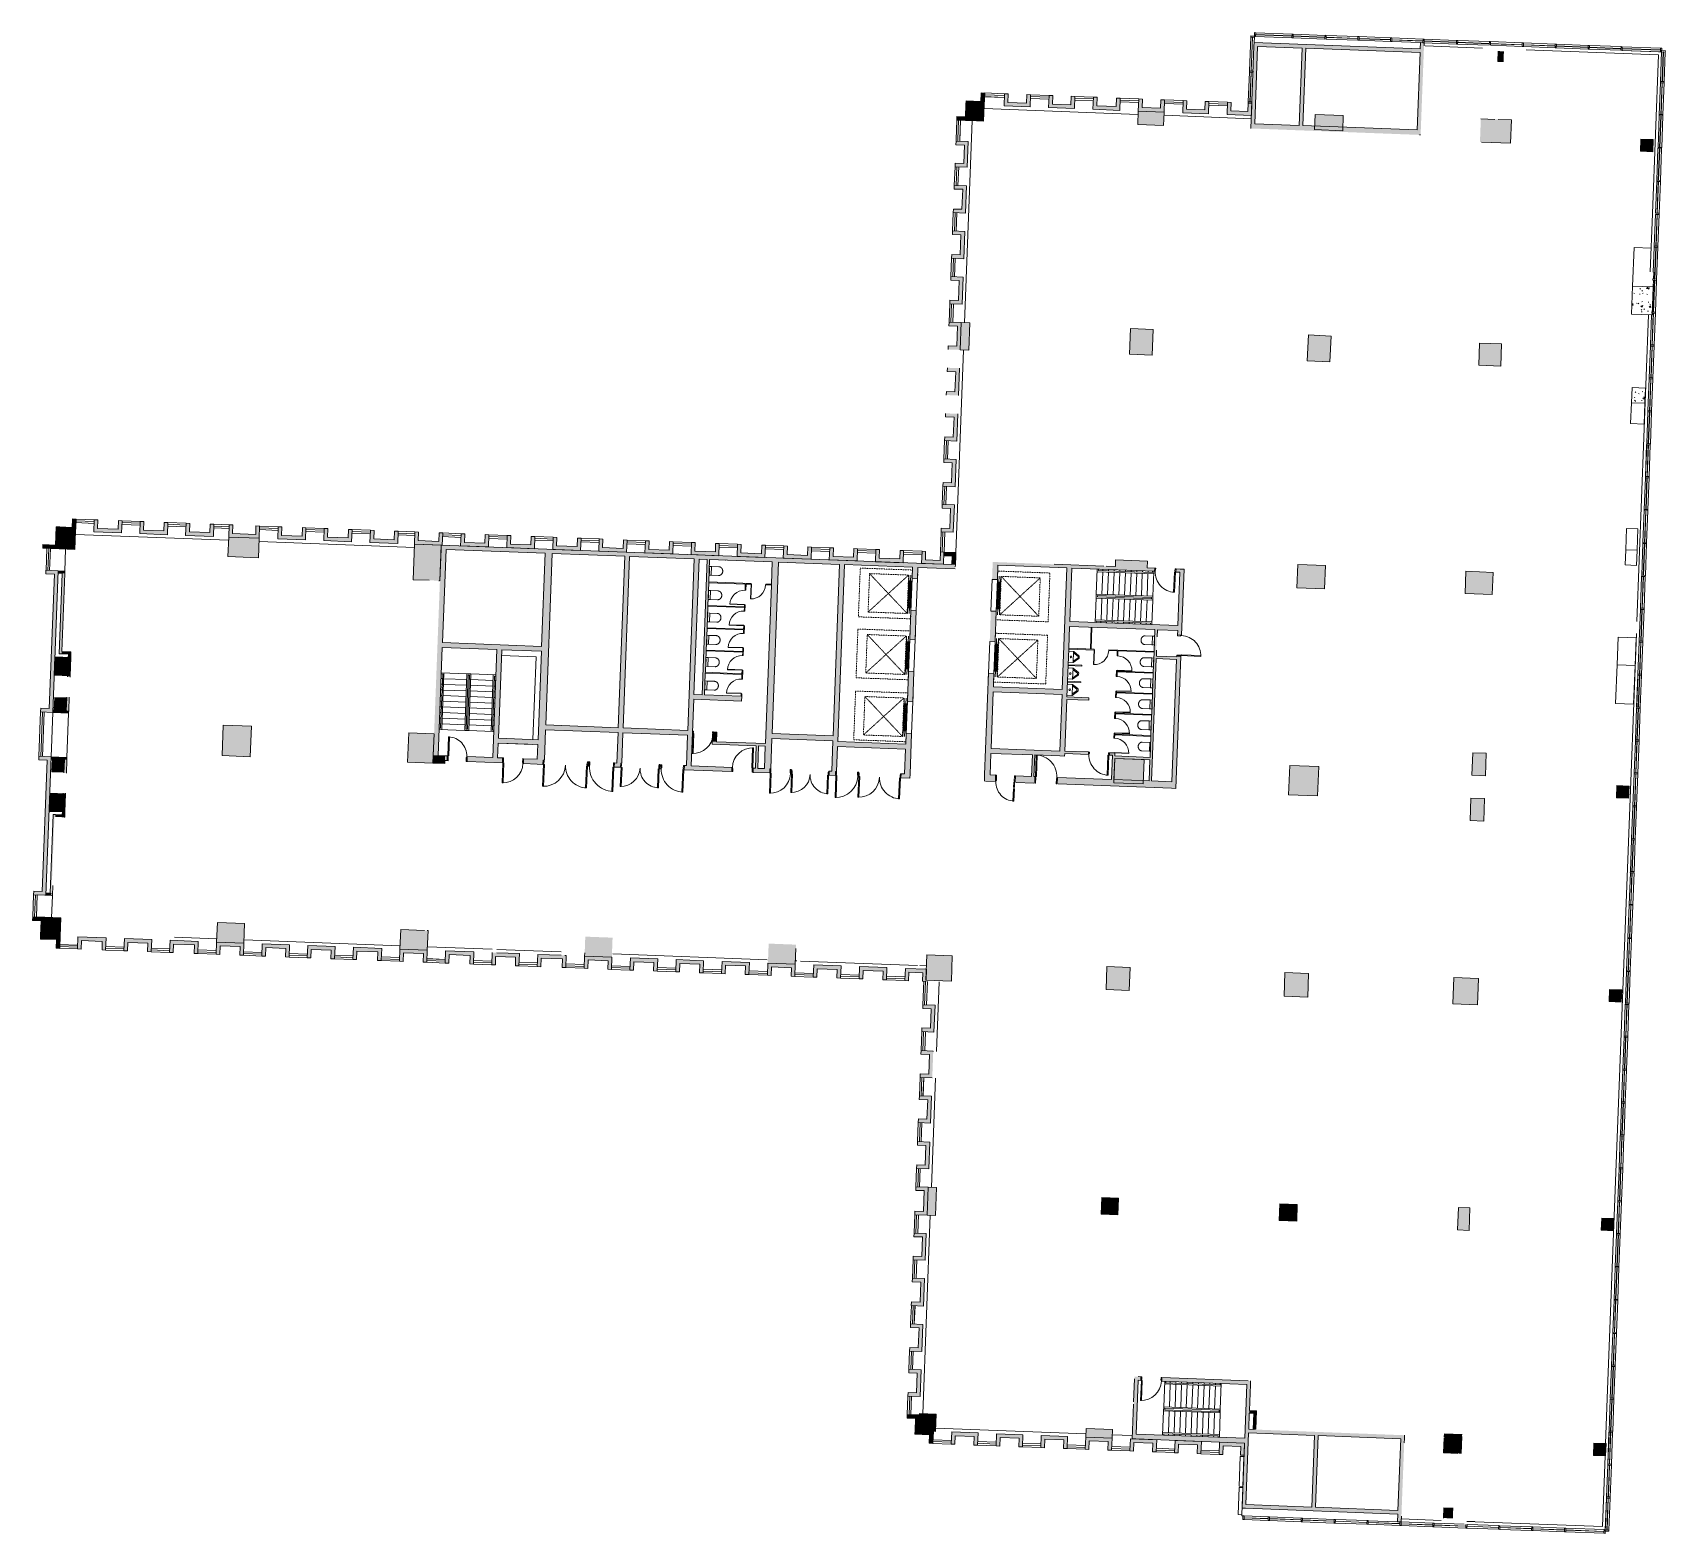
# Model space of a CAD drawing. Header units: millimetres. Extents: x 16798 to 83705, y -4660 to 56847.
import ezdxf

# ---------------------------------------------------------------- set-up
doc = ezdxf.new("R2010")
doc.units = ezdxf.units.MM
doc.header["$MEASUREMENT"] = 0
doc.linetypes.add('Aligning Line', pattern=[11.999999, 6, -6])
for name, color, linetype, lineweight in [('A-COLS', 52, 'Continuous', 13), ('A-DETL', 3, 'Continuous', 13), ('A-DOOR', 33, 'Continuous', 13), ('A-DOOR-FRAM', 33, 'Continuous', 30), ('A-FLOR', 202, 'Continuous', 13), ('A-GLAZ-CURT', 52, 'Continuous', 13), ('A-GLAZ-CWMG', 51, 'Continuous', 13), ('A-WALL', 113, 'Continuous', 13), ('A-WALL-PATT', 111, 'Continuous', 13), ('I-WALL', 2, 'Continuous', 13), ('P-SANR-FIXT', 6, 'Continuous', 13), ('Q-SPCQ', 91, 'Continuous', 13), ('S-COLS', 52, 'Continuous', 13)]:
    doc.layers.add(name, color=color, linetype=linetype, lineweight=lineweight)
pattern_1 = [(50, (-140, 200), (728.7365, -63.756), [76.2, -838.2]), (355, (-140, 200), (-140.972, 764.228), [60.96, -670.56]), (100.451, (-79.3, 194.7), (587.77, 700.467), [64.76, -712.36]), (46.184, (-140, 403.2), (1084.316, -168.171), [114.3, -1257.3]), (96.636, (-49.6, 389.2), (949.61, 989.71), [97.14, -1068.54]), (351.184, (-140, 403.2), (949.62, 989.7), [91.44, -1005.84]), (21, (-38.4, 352.4), (606.458, -409.0606), [76.2, -838.2]), (326, (-38.4, 352.4), (247.208, 736.753), [60.96, -670.56]), (71.451, (12.14, 318.3), (853.668, 327.685), [64.76, -712.36]), (37.5, (-140, 200), (12.3547, 338.2201), [33.528, -628.904, 33.528, -647.192, -673.1]), (37.5, (-140, 200), (12.3547, 338.2201), [-1343.152, 33.528, -639.572]), (7.5, (-140, 200), (267.279, 400.722), [33.528, -354.584, 33.528, -613.664, -256.54]), (7.5, (-140, 200), (267.279, 400.722), [-1035.304, 33.528, -223.012]), (327.5, (-366.57, 200), (542.3633, -22.9153), [33.528, -220.472, 33.528, -758.952, -1051.56]), (327.5, (-366.57, 200), (542.3633, -22.9153), [-1046.48, 33.528, -1018.032]), (317.5, (-468.17, 200), (592.517, 101.707), [33.528, -296.672, 33.528, -492.76, -746.76]), (317.5, (-468.17, 200), (592.517, 101.707), [-856.488, 33.528, -713.232])]

# ---------------------------------------------------------------- blocks, each defined once
blk = doc.blocks.new('System Panel - Glazed-1975141-GA PLAN - LEVEL 11')
at = {"layer": 'A-GLAZ-CURT', "color": 0, "lineweight": -2}
for p, q in [((609, 3), (-609, 3)), ((-609, 3), (-609, -3)), ((609, -3), (609, 3)), ((-609, -3), (609, -3))]:
    blk.add_line(p, q, dxfattribs=at)
blk = doc.blocks.new('Rectangular Mullion - 50 x 150mm-1944992-GA PLAN - LEVEL 11')
at = {"layer": 'A-GLAZ-CWMG', "color": 0, "lineweight": -2}
blk.add_line((-16523, 55285), (-16523, 54068), dxfattribs=at)
blk = doc.blocks.new('Rectangular Mullion - 50 x 150mm-1975142-GA PLAN - LEVEL 11')
at = {"layer": 'A-GLAZ-CWMG', "color": 0, "lineweight": -2}
for p, q in [((-50, 75), (0, 75)), ((-50, -75), (-50, 75)), ((0, 75), (0, -75)), ((0, -75), (-50, -75))]:
    blk.add_line(p, q, dxfattribs=at)
blk = doc.blocks.new('Rectangular Mullion - 50 x 150mm-1975143-GA PLAN - LEVEL 11')
at = {"layer": 'A-GLAZ-CWMG', "color": 0, "lineweight": -2}
for p, q in [((0, 75), (-50, 75)), ((-50, 75), (-50, -75)), ((0, -75), (0, 75)), ((-50, -75), (0, -75))]:
    blk.add_line(p, q, dxfattribs=at)
blk = doc.blocks.new('Hilton_Window_Facade Panel - Hilton_Window_Facade Panel-1975146-GA PLAN - LEVEL 11')
at = {"layer": 'A-GLAZ-CURT', "color": 0, "lineweight": -2}
for p, q in [((-375, 150), (375, 150)), ((-375, 75), (375, 75)), ((-375, 0), (375, 0))]:
    blk.add_line(p, q, dxfattribs=at)
blk = doc.blocks.new('Hilton_Window_Facade Panel - Hilton_Window_Facade Panel-1975147-GA PLAN - LEVEL 11')
at = {"layer": 'A-GLAZ-CURT', "color": 0, "lineweight": -2}
for p, q in [((-370, 150), (370, 150)), ((-370, 75), (370, 75)), ((-370, 0), (370, 0))]:
    blk.add_line(p, q, dxfattribs=at)
blk = doc.blocks.new('Hilton_Facade Panel - Hilton_Facade Panel-1975148-GA PLAN - LEVEL 11')
at = {"layer": 'A-GLAZ-CURT', "lineweight": -2}
blk.add_hatch(color=0, dxfattribs=at).paths.add_polyline_path([(-396, -350), (-570, -350), (-570, 150), (-420, 150), (-420, -200), (420, -200), (420, 150), (570, 150), (570, -350)])
at = {"layer": 'A-GLAZ-CURT', "color": 0, "lineweight": -2}
for p, q in [((-420, 150), (-570, 150)), ((-570, 150), (-570, -350)), ((-420, -200), (-420, 150)), ((570, 150), (420, 150)), ((420, 150), (420, -200)), ((570, -350), (570, 150)), ((-570, -350), (570, -350)), ((420, -200), (-420, -200))]:
    blk.add_line(p, q, dxfattribs=at)
blk = doc.blocks.new('Hilton_Window_Facade Panel - Hilton_Window_Facade Panel-1975149-GA PLAN - LEVEL 11')
at = {"layer": 'A-GLAZ-CURT', "color": 0, "lineweight": -2}
for p, q in [((-315, 150), (315, 150)), ((-315, 75), (315, 75)), ((-315, 0), (315, 0))]:
    blk.add_line(p, q, dxfattribs=at)
blk = doc.blocks.new('Hilton_Facade Panel - Hilton_Facade Panel-1975150-GA PLAN - LEVEL 11')
at = {"layer": 'A-GLAZ-CURT', "lineweight": -2}
blk.add_hatch(color=0, dxfattribs=at).paths.add_polyline_path([(625, -350), (-625, -350), (-625, 150), (-475, 150), (-475, -200), (475, -200), (475, 150), (625, 150)])
at = {"layer": 'A-GLAZ-CURT', "color": 0, "lineweight": -2}
for p, q in [((-475, 150), (-625, 150)), ((-625, 150), (-625, -350)), ((-475, -200), (-475, 150)), ((625, 150), (475, 150)), ((475, 150), (475, -200)), ((625, -350), (625, 150)), ((-625, -350), (625, -350)), ((475, -200), (-475, -200))]:
    blk.add_line(p, q, dxfattribs=at)
blk = doc.blocks.new('Hilton_Window_Facade Panel - Hilton_Window_Facade Panel-1975151-GA PLAN - LEVEL 11')
at = {"layer": 'A-GLAZ-CURT', "color": 0, "lineweight": -2}
for p, q in [((-380, 150), (380, 150)), ((-380, 75), (380, 75)), ((-380, 0), (380, 0))]:
    blk.add_line(p, q, dxfattribs=at)
blk = doc.blocks.new('Hilton_Window_Facade Panel - Hilton_Window_Facade Panel-1975152-GA PLAN - LEVEL 11')
at = {"layer": 'A-GLAZ-CURT', "color": 0, "lineweight": -2}
for p, q in [((-345, 150), (345, 150)), ((-345, 75), (345, 75)), ((-345, 0), (345, 0))]:
    blk.add_line(p, q, dxfattribs=at)
blk = doc.blocks.new('Hilton_Window_Facade Panel - Hilton_Window_Facade Panel-1975153-GA PLAN - LEVEL 11')
at = {"layer": 'A-GLAZ-CURT', "color": 0, "lineweight": -2}
for p, q in [((-483, 0), (483, 0)), ((-483, -75), (483, -75)), ((-483, -150), (483, -150))]:
    blk.add_line(p, q, dxfattribs=at)
blk = doc.blocks.new('Hilton_Window_Facade Panel - Hilton_Window_Facade Panel-1975154-GA PLAN - LEVEL 11')
at = {"layer": 'A-GLAZ-CURT', "color": 0, "lineweight": -2}
for p, q in [((-390, 0), (390, 0)), ((-390, -75), (390, -75)), ((-390, -150), (390, -150))]:
    blk.add_line(p, q, dxfattribs=at)
blk = doc.blocks.new('Hilton_Facade Panel - Hilton_Facade Panel-1975155-GA PLAN - LEVEL 11')
at = {"layer": 'A-GLAZ-CURT', "lineweight": -2}
blk.add_hatch(color=0, dxfattribs=at).paths.add_polyline_path([(-550, -150), (-550, 350), (550, 350), (550, -64), (550, -150), (400, -150), (400, 200), (-400, 200), (-400, -150)])
at = {"layer": 'A-GLAZ-CURT', "color": 0, "lineweight": -2}
for p, q in [((-535, 350), (-550, 350)), ((-550, 350), (-550, -150)), ((-400, -150), (-400, 200)), ((-400, 200), (400, 200)), ((400, 200), (400, -150)), ((550, -150), (550, 350)), ((-550, -150), (-400, -150)), ((400, -150), (550, -150))]:
    blk.add_line(p, q, dxfattribs=at)
blk = doc.blocks.new('Hilton_Window_Facade Panel - Hilton_Window_Facade Panel-1975156-GA PLAN - LEVEL 11')
at = {"layer": 'A-GLAZ-CURT', "color": 0, "lineweight": -2}
for p, q in [((-375, 0), (375, 0)), ((-375, -75), (375, -75)), ((-375, -150), (375, -150))]:
    blk.add_line(p, q, dxfattribs=at)
blk = doc.blocks.new('Hilton_Facade Panel - Hilton_Facade Panel-V1-GA PLAN - LEVEL 11')
at = {"layer": 'A-GLAZ-CURT', "lineweight": -2}
blk.add_hatch(color=0, dxfattribs=at).paths.add_polyline_path([(400, -150), (400, 200), (-400, 200), (-400, -150), (-550, -150), (-550, 350), (550, 350), (550, -150)])
at = {"layer": 'A-GLAZ-CURT', "color": 0, "lineweight": -2}
for p, q in [((550, 350), (-550, 350)), ((-550, 350), (-550, -150)), ((-400, -150), (-400, 200)), ((-400, 200), (400, 200)), ((400, 200), (400, -150)), ((550, -150), (550, 350)), ((-550, -150), (-400, -150)), ((400, -150), (550, -150))]:
    blk.add_line(p, q, dxfattribs=at)
blk = doc.blocks.new('Hilton_Facade Panel - Hilton_Facade Panel-1975157-GA PLAN - LEVEL 11')
at = {"layer": 'A-GLAZ-CURT', "lineweight": -2}
blk.add_hatch(color=0, dxfattribs=at).paths.add_polyline_path([(425, -150), (425, 200), (-425, 200), (-425, -150), (-575, -150), (-575, 350), (575, 350), (575, -150)])
at = {"layer": 'A-GLAZ-CURT', "color": 0, "lineweight": -2}
for p, q in [((575, 350), (-575, 350)), ((-575, 350), (-575, -150)), ((-425, -150), (-425, 200)), ((-425, 200), (425, 200)), ((425, 200), (425, -150)), ((575, -150), (575, 350)), ((-575, -150), (-425, -150)), ((425, -150), (575, -150))]:
    blk.add_line(p, q, dxfattribs=at)
blk = doc.blocks.new('Hilton_Facade Panel - Hilton_Facade Panel-1975158-GA PLAN - LEVEL 11')
at = {"layer": 'A-GLAZ-CURT', "lineweight": -2}
blk.add_hatch(color=0, dxfattribs=at).paths.add_polyline_path([(-415, -150), (-565, -150), (-565, 350), (565, 350), (565, 291), (565, -150), (415, -150), (415, 200), (-415, 200)])
at = {"layer": 'A-GLAZ-CURT', "color": 0, "lineweight": -2}
for p, q in [((565, 350), (-565, 350)), ((-565, 350), (-565, -150)), ((-415, -150), (-415, 200)), ((-415, 200), (415, 200)), ((415, 200), (415, -150)), ((565, -150), (565, 350)), ((-565, -150), (-415, -150)), ((415, -150), (565, -150))]:
    blk.add_line(p, q, dxfattribs=at)
blk = doc.blocks.new('Hilton_Facade Panel - Hilton_Facade Panel-1975159-GA PLAN - LEVEL 11')
at = {"layer": 'A-GLAZ-CURT', "lineweight": -2}
blk.add_hatch(color=0, dxfattribs=at).paths.add_polyline_path([(-555, -150), (-555, 350), (555, 350), (555, -150), (405, -150), (405, 200), (-405, 200), (-405, -150)])
at = {"layer": 'A-GLAZ-CURT', "color": 0, "lineweight": -2}
for p, q in [((555, 350), (-555, 350)), ((-555, 350), (-555, -150)), ((-405, -150), (-405, 200)), ((-405, 200), (405, 200)), ((405, 200), (405, -150)), ((555, -150), (555, 350)), ((-555, -150), (-405, -150)), ((405, -150), (555, -150))]:
    blk.add_line(p, q, dxfattribs=at)
blk = doc.blocks.new('Hilton_Window_Facade Panel - Hilton_Window_Facade Panel-1975160-GA PLAN - LEVEL 11')
at = {"layer": 'A-GLAZ-CURT', "color": 0, "lineweight": -2}
for p, q in [((-413, 150), (413, 150)), ((-413, 75), (413, 75)), ((-413, 0), (413, 0))]:
    blk.add_line(p, q, dxfattribs=at)
blk = doc.blocks.new('Hilton_Facade Panel - Hilton_Facade Panel-1975161-GA PLAN - LEVEL 11')
at = {"layer": 'A-GLAZ-CURT', "lineweight": -2}
blk.add_hatch(color=0, dxfattribs=at).paths.add_polyline_path([(-560, -350), (-560, -323), (-560, 150), (-410, 150), (-410, -200), (410, -200), (410, 150), (560, 150), (560, -350)])
at = {"layer": 'A-GLAZ-CURT', "color": 0, "lineweight": -2}
for p, q in [((-410, 150), (-560, 150)), ((-560, 150), (-560, -350)), ((-410, -200), (-410, 150)), ((560, 150), (410, 150)), ((410, 150), (410, -200)), ((-560, -350), (560, -350)), ((410, -200), (-410, -200))]:
    blk.add_line(p, q, dxfattribs=at)
blk = doc.blocks.new('Hilton_Facade Panel - Hilton_Facade Panel-V2-GA PLAN - LEVEL 11')
at = {"layer": 'A-GLAZ-CURT', "lineweight": -2}
blk.add_hatch(color=0, dxfattribs=at).paths.add_polyline_path([(-560, -350), (-560, -257), (-560, 150), (-410, 150), (-410, -200), (410, -200), (410, 150), (560, 150), (560, -350)])
at = {"layer": 'A-GLAZ-CURT', "color": 0, "lineweight": -2}
for p, q in [((-410, 150), (-560, 150)), ((-410, -200), (-410, 150)), ((560, 150), (410, 150)), ((410, 150), (410, -200)), ((-560, -350), (560, -350)), ((410, -200), (-410, -200))]:
    blk.add_line(p, q, dxfattribs=at)
blk = doc.blocks.new('Hilton_Facade Panel - Hilton_Facade Panel-V3-GA PLAN - LEVEL 11')
at = {"layer": 'A-GLAZ-CURT', "lineweight": -2}
blk.add_hatch(color=0, dxfattribs=at).paths.add_polyline_path([(-560, -350), (-560, 150), (-410, 150), (-410, -200), (410, -200), (410, 150), (560, 150), (560, -350)])
at = {"layer": 'A-GLAZ-CURT', "color": 0, "lineweight": -2}
for p, q in [((-410, 150), (-560, 150)), ((-410, -200), (-410, 150)), ((560, 150), (410, 150)), ((410, 150), (410, -200)), ((560, -350), (560, 150)), ((-560, -350), (560, -350)), ((410, -200), (-410, -200))]:
    blk.add_line(p, q, dxfattribs=at)
blk = doc.blocks.new('Hilton_Facade Panel - Hilton_Facade Panel-V4-GA PLAN - LEVEL 11')
at = {"layer": 'A-GLAZ-CURT', "lineweight": -2}
blk.add_hatch(color=0, dxfattribs=at).paths.add_polyline_path([(-560, -350), (-560, 75), (-560, 150), (-410, 150), (-410, -200), (410, -200), (410, 150), (560, 150), (560, -350)])
at = {"layer": 'A-GLAZ-CURT', "color": 0, "lineweight": -2}
for p, q in [((-410, 150), (-560, 150)), ((-560, 150), (-560, -350)), ((-410, -200), (-410, 150)), ((560, 150), (410, 150)), ((410, 150), (410, -200)), ((560, -350), (560, 150)), ((-560, -350), (560, -350)), ((410, -200), (-410, -200))]:
    blk.add_line(p, q, dxfattribs=at)
blk = doc.blocks.new('Hilton_Window_Facade Panel - Hilton_Window_Facade Panel-1975162-GA PLAN - LEVEL 11')
at = {"layer": 'A-GLAZ-CURT', "color": 0, "lineweight": -2}
for p, q in [((-382, 150), (382, 150)), ((-382, 75), (382, 75)), ((-382, 0), (382, 0))]:
    blk.add_line(p, q, dxfattribs=at)
blk = doc.blocks.new('Hilton_Window_Facade Panel - Hilton_Window_Facade Panel-1975163-GA PLAN - LEVEL 11')
at = {"layer": 'A-GLAZ-CURT', "color": 0, "lineweight": -2}
for p, q in [((-400, 150), (400, 150)), ((-400, 75), (400, 75)), ((-400, 0), (400, 0))]:
    blk.add_line(p, q, dxfattribs=at)
blk = doc.blocks.new('Hilton_Window_Facade Panel - Hilton_Window_Facade Panel-1975164-GA PLAN - LEVEL 11')
at = {"layer": 'A-GLAZ-CURT', "color": 0, "lineweight": -2}
for p, q in [((-376, 150), (376, 150)), ((-376, 75), (376, 75)), ((-376, 0), (376, 0))]:
    blk.add_line(p, q, dxfattribs=at)
blk = doc.blocks.new('Hilton_Facade Panel - Hilton_Facade Panel-1975165-GA PLAN - LEVEL 11')
at = {"layer": 'A-GLAZ-CURT', "lineweight": -2}
blk.add_hatch(color=0, dxfattribs=at).paths.add_polyline_path([(540, -150), (390, -150), (390, 200), (-390, 200), (-390, -150), (-540, -150), (-540, 350), (540, 350)])
at = {"layer": 'A-GLAZ-CURT', "color": 0, "lineweight": -2}
for p, q in [((540, 350), (-540, 350)), ((-540, 350), (-540, -150)), ((-390, -150), (-390, 200)), ((-390, 200), (390, 200)), ((390, 200), (390, -150)), ((540, -150), (540, 350)), ((-540, -150), (-390, -150)), ((390, -150), (540, -150))]:
    blk.add_line(p, q, dxfattribs=at)
blk = doc.blocks.new('Hilton_Window_Facade Panel - Hilton_Window_Facade Panel-1975166-GA PLAN - LEVEL 11')
at = {"layer": 'A-GLAZ-CURT', "color": 0, "lineweight": -2}
for p, q in [((-409, 150), (409, 150)), ((-409, 75), (409, 75)), ((-409, 0), (409, 0))]:
    blk.add_line(p, q, dxfattribs=at)
blk = doc.blocks.new('Hilton_Facade Panel - Hilton_Facade Panel-1975167-GA PLAN - LEVEL 11')
at = {"layer": 'A-GLAZ-CURT', "lineweight": -2}
blk.add_hatch(color=0, dxfattribs=at).paths.add_polyline_path([(-141, -350), (-530, -350), (-530, 150), (-380, 150), (-380, -200), (380, -200), (380, 150), (530, 150), (530, -350)])
at = {"layer": 'A-GLAZ-CURT', "color": 0, "lineweight": -2}
for p, q in [((-380, 150), (-530, 150)), ((-530, 150), (-530, -350)), ((-380, -200), (-380, 150)), ((530, 150), (380, 150)), ((380, 150), (380, -200)), ((530, -350), (530, 150)), ((-530, -350), (530, -350)), ((380, -200), (-380, -200))]:
    blk.add_line(p, q, dxfattribs=at)
blk = doc.blocks.new('Hilton_Window_Facade Panel - Hilton_Window_Facade Panel-1975168-GA PLAN - LEVEL 11')
at = {"layer": 'A-GLAZ-CURT', "color": 0, "lineweight": -2}
for p, q in [((-10, 150), (10, 150)), ((-10, 75), (10, 75)), ((-10, 0), (10, 0))]:
    blk.add_line(p, q, dxfattribs=at)
blk = doc.blocks.new('Hilton_Facade Panel - Hilton_Facade Panel-1975169-GA PLAN - LEVEL 11')
at = {"layer": 'A-GLAZ-CURT', "lineweight": -2}
blk.add_hatch(color=0, dxfattribs=at).paths.add_polyline_path([(-550, -350), (-550, -257), (-550, 150), (-400, 150), (-400, -200), (400, -200), (400, 150), (550, 150), (550, -350)])
at = {"layer": 'A-GLAZ-CURT', "color": 0, "lineweight": -2}
for p, q in [((-400, 150), (-550, 150)), ((-550, 150), (-550, -350)), ((-400, -200), (-400, 150)), ((550, 150), (400, 150)), ((400, 150), (400, -200)), ((550, -350), (550, 150)), ((-550, -350), (550, -350)), ((400, -200), (-400, -200))]:
    blk.add_line(p, q, dxfattribs=at)
blk = doc.blocks.new('System Panel - Glazed-1975170-GA PLAN - LEVEL 11')
at = {"layer": 'A-GLAZ-CURT', "color": 0, "lineweight": -2}
for p, q in [((692, 3), (-692, 3)), ((-692, 3), (-692, -3)), ((692, -3), (692, 3)), ((-692, -3), (692, -3))]:
    blk.add_line(p, q, dxfattribs=at)
blk = doc.blocks.new('Rectangular Mullion - 50 x 150mm-1915807-GA PLAN - LEVEL 11')
at = {"layer": 'A-GLAZ-CWMG', "color": 0, "lineweight": -2}
for p, q in [((-16523, 56720), (-16523, 55335)), ((-16373, 56720), (-16373, 56502))]:
    blk.add_line(p, q, dxfattribs=at)
blk = doc.blocks.new('Rectangular Mullion - 50 x 150mm-1975171-GA PLAN - LEVEL 11')
at = {"layer": 'A-GLAZ-CWMG', "color": 0, "lineweight": -2}
for p, q in [((-25, 75), (25, 75)), ((-25, -75), (-25, 75)), ((25, 75), (25, -75)), ((25, -75), (-25, -75))]:
    blk.add_line(p, q, dxfattribs=at)
blk = doc.blocks.new('Hilton_Facade Panel - Hilton_Facade Panel-1975172-GA PLAN - LEVEL 11')
at = {"layer": 'A-GLAZ-CURT', "lineweight": -2}
blk.add_hatch(color=0, dxfattribs=at).paths.add_polyline_path([(-328, -350), (-499, -350), (-499, 150), (-349, 150), (-349, -200), (349, -200), (349, 150), (499, 150), (499, -350), (416, -350)])
at = {"layer": 'A-GLAZ-CURT', "color": 0, "lineweight": -2}
for p, q in [((-349, 150), (-499, 150)), ((-499, 150), (-499, -350)), ((-349, -200), (-349, 150)), ((499, 150), (349, 150)), ((349, 150), (349, -200)), ((499, -350), (499, 150)), ((-499, -350), (499, -350)), ((349, -200), (-349, -200))]:
    blk.add_line(p, q, dxfattribs=at)
blk = doc.blocks.new('Hilton_Window_Facade Panel - Hilton_Window_Facade Panel-1975173-GA PLAN - LEVEL 11')
at = {"layer": 'A-GLAZ-CURT', "color": 0, "lineweight": -2}
for p, q in [((-32, 150), (32, 150)), ((-32, 75), (32, 75)), ((-32, 0), (32, 0))]:
    blk.add_line(p, q, dxfattribs=at)
blk = doc.blocks.new('Hilton_Facade Panel - Hilton_Facade Panel-1975174-GA PLAN - LEVEL 11')
at = {"layer": 'A-GLAZ-CURT', "lineweight": -2}
blk.add_hatch(color=0, dxfattribs=at).paths.add_polyline_path([(-509, -150), (-509, 200), (-509, 350), (509, 350), (509, -150), (359, -150), (359, 200), (-359, 200), (-359, -150)])
at = {"layer": 'A-GLAZ-CURT', "color": 0, "lineweight": -2}
for p, q in [((509, 350), (-509, 350)), ((-509, 350), (-509, -150)), ((-359, -150), (-359, 200)), ((-359, 200), (359, 200)), ((359, 200), (359, -150)), ((509, -150), (509, 350)), ((-509, -150), (-359, -150)), ((359, -150), (509, -150))]:
    blk.add_line(p, q, dxfattribs=at)
blk = doc.blocks.new('Hilton_Window_Facade Panel - Hilton_Window_Facade Panel-1975175-GA PLAN - LEVEL 11')
at = {"layer": 'A-GLAZ-CURT', "color": 0, "lineweight": -2}
for p, q in [((-380, 0), (380, 0)), ((-380, -75), (380, -75)), ((-380, -150), (380, -150))]:
    blk.add_line(p, q, dxfattribs=at)
blk = doc.blocks.new('Hilton_Window_Facade Panel - Hilton_Window_Facade Panel-1975176-GA PLAN - LEVEL 11')
at = {"layer": 'A-GLAZ-CURT', "color": 0, "lineweight": -2}
for p, q in [((-363, 0), (363, 0)), ((-363, -75), (363, -75)), ((-363, -150), (363, -150))]:
    blk.add_line(p, q, dxfattribs=at)
blk = doc.blocks.new('Hilton_Facade Panel - Hilton_Facade Panel-1975177-GA PLAN - LEVEL 11')
at = {"layer": 'A-GLAZ-CURT', "lineweight": -2}
blk.add_hatch(color=0, dxfattribs=at).paths.add_polyline_path([(-580, -150), (-580, 200), (-580, 350), (580, 350), (580, -150), (430, -150), (430, 200), (-430, 200), (-430, -150)])
at = {"layer": 'A-GLAZ-CURT', "color": 0, "lineweight": -2}
for p, q in [((580, 350), (-580, 350)), ((-580, 350), (-580, -150)), ((-430, -150), (-430, 200)), ((-430, 200), (430, 200)), ((430, 200), (430, -150)), ((580, -150), (580, 350)), ((-580, -150), (-430, -150)), ((430, -150), (580, -150))]:
    blk.add_line(p, q, dxfattribs=at)
blk = doc.blocks.new('Hilton_Facade Panel - Hilton_Facade Panel-1975178-GA PLAN - LEVEL 11')
at = {"layer": 'A-GLAZ-CURT', "lineweight": -2}
blk.add_hatch(color=0, dxfattribs=at).paths.add_polyline_path([(-560, -150), (-560, 200), (-560, 350), (560, 350), (560, -150), (410, -150), (410, 200), (-410, 200), (-410, -150)])
at = {"layer": 'A-GLAZ-CURT', "color": 0, "lineweight": -2}
for p, q in [((560, 350), (-560, 350)), ((-560, 350), (-560, -150)), ((-410, -150), (-410, 200)), ((-410, 200), (410, 200)), ((410, 200), (410, -150)), ((560, -150), (560, 350)), ((-560, -150), (-410, -150)), ((410, -150), (560, -150))]:
    blk.add_line(p, q, dxfattribs=at)
blk = doc.blocks.new('Hilton_Facade Panel - Hilton_Facade Panel-V5-GA PLAN - LEVEL 11')
at = {"layer": 'A-GLAZ-CURT', "lineweight": -2}
blk.add_hatch(color=0, dxfattribs=at).paths.add_polyline_path([(-560, -150), (-560, 200), (-560, 350), (560, 350), (560, -150), (410, -150), (410, 200), (-410, 200), (-410, -150)])
at = {"layer": 'A-GLAZ-CURT', "color": 0, "lineweight": -2}
for p, q in [((-560, 350), (-560, -150)), ((-410, -150), (-410, 200)), ((-410, 200), (410, 200)), ((560, 350), (-372, 350)), ((410, 200), (410, -150)), ((560, -150), (560, 350)), ((-560, -150), (-410, -150)), ((410, -150), (560, -150))]:
    blk.add_line(p, q, dxfattribs=at)
blk = doc.blocks.new('Hilton_Facade Panel - Hilton_Facade Panel-1975179-GA PLAN - LEVEL 11')
at = {"layer": 'A-GLAZ-CURT', "lineweight": -2}
blk.add_hatch(color=0, dxfattribs=at).paths.add_polyline_path([(-585, -150), (-585, 350), (585, 350), (585, -150), (435, -150), (435, 200), (-435, 200), (-435, -150)])
at = {"layer": 'A-GLAZ-CURT', "color": 0, "lineweight": -2}
for p, q in [((372, 350), (-585, 350)), ((-585, 350), (-585, -150)), ((-435, -150), (-435, 200)), ((-435, 200), (435, 200)), ((435, 200), (435, -150)), ((585, 350), (522, 350)), ((585, -150), (585, 350)), ((-585, -150), (-435, -150)), ((435, -150), (585, -150))]:
    blk.add_line(p, q, dxfattribs=at)
blk = doc.blocks.new('Hilton_Facade Panel - Hilton_Facade Panel-V6-GA PLAN - LEVEL 11')
at = {"layer": 'A-GLAZ-CURT', "lineweight": -2}
blk.add_hatch(color=0, dxfattribs=at).paths.add_polyline_path([(-560, -150), (-560, 200), (-560, 350), (559, 350), (560, -150), (410, -150), (410, 200), (-410, 200), (-410, -150)])
at = {"layer": 'A-GLAZ-CURT', "color": 0, "lineweight": -2}
for p, q in [((559, 350), (-560, 350)), ((-560, 350), (-560, -150)), ((-410, -150), (-410, 200)), ((-410, 200), (410, 200)), ((410, 200), (410, -150)), ((560, -150), (560, 350)), ((-560, -150), (-410, -150)), ((410, -150), (560, -150))]:
    blk.add_line(p, q, dxfattribs=at)
blk = doc.blocks.new('Hilton_Facade Panel - Hilton_Facade Panel-1975180-GA PLAN - LEVEL 11')
at = {"layer": 'A-GLAZ-CURT', "lineweight": -2}
blk.add_hatch(color=0, dxfattribs=at).paths.add_polyline_path([(426, -150), (421, -150), (283, -150), (283, 200), (-283, 200), (-283, -150), (-433, -150), (-433, 350), (426, 350), (426, -105), (433, -105), (433, -150)])
at = {"layer": 'A-GLAZ-CURT', "color": 0, "lineweight": -2}
for p, q in [((433, 350), (-433, 350)), ((-433, 350), (-433, -150)), ((-283, -150), (-283, 200)), ((-283, 200), (283, 200)), ((283, 200), (283, -150)), ((433, -110), (433, 350)), ((-433, -150), (-283, -150)), ((283, -150), (433, -150))]:
    blk.add_line(p, q, dxfattribs=at)
blk = doc.blocks.new('Hilton_Window_Facade Panel - Hilton_Window_Facade Panel-1975181-GA PLAN - LEVEL 11')
at = {"layer": 'A-GLAZ-CURT', "color": 0, "lineweight": -2}
for p, q in [((-450, 150), (450, 150)), ((-450, 75), (450, 75)), ((-450, 0), (450, 0))]:
    blk.add_line(p, q, dxfattribs=at)
blk = doc.blocks.new('Hilton_Window_Facade Panel - Hilton_Window_Facade Panel-1975182-GA PLAN - LEVEL 11')
at = {"layer": 'A-GLAZ-CURT', "color": 0, "lineweight": -2}
for p, q in [((-910, 150), (910, 150)), ((-910, 75), (910, 75)), ((-910, 0), (910, 0))]:
    blk.add_line(p, q, dxfattribs=at)
blk = doc.blocks.new('Hilton_Facade Panel - Hilton_Facade Panel-1975183-GA PLAN - LEVEL 11')
at = {"layer": 'A-GLAZ-CURT', "lineweight": -2}
blk.add_hatch(color=0, dxfattribs=at).paths.add_polyline_path([(2841, -350), (-2841, -350), (-2841, 150), (-2691, 150), (-2691, -200), (2691, -200), (2691, 150), (2841, 150)])
at = {"layer": 'A-GLAZ-CURT', "color": 0, "lineweight": -2}
for p, q in [((-2691, 150), (-2841, 150)), ((-2841, 150), (-2841, -350)), ((-2691, -200), (-2691, 150)), ((2841, 150), (2691, 150)), ((2691, 150), (2691, -200)), ((2841, -350), (2841, 150)), ((-2841, -350), (2841, -350)), ((2691, -200), (-2691, -200))]:
    blk.add_line(p, q, dxfattribs=at)
blk = doc.blocks.new('Hilton_Facade Panel - Hilton_Facade Panel-1975184-GA PLAN - LEVEL 11')
at = {"layer": 'A-GLAZ-CURT', "lineweight": -2}
blk.add_hatch(color=0, dxfattribs=at).paths.add_polyline_path([(2904, -350), (-2904, -350), (-2904, 150), (-2754, 150), (-2754, -200), (2754, -200), (2754, 150), (2904, 150)])
at = {"layer": 'A-GLAZ-CURT', "color": 0, "lineweight": -2}
for p, q in [((-2754, 150), (-2904, 150)), ((-2904, 150), (-2904, -350)), ((-2754, -200), (-2754, 150)), ((2904, 150), (2754, 150)), ((2754, 150), (2754, -200)), ((2904, -350), (2904, 150)), ((-2904, -350), (2904, -350)), ((2754, -200), (-2754, -200))]:
    blk.add_line(p, q, dxfattribs=at)
blk = doc.blocks.new('Swing_Single_DOR - 2040 x 830mm_WOOD PANEL-1972239-GA PLAN - LEVEL 11')
at = {"layer": 'A-DOOR', "color": 0, "lineweight": -2}
for p, q in [((-375, -85), (-415, -85)), ((-415, -85), (-415, -915)), ((-375, -915), (-375, -85)), ((-415, -915), (-375, -915))]:
    blk.add_line(p, q, dxfattribs=at)
blk.add_arc((-415, -85), 830, 270, 0, dxfattribs=at)
at = {"layer": 'A-DOOR-FRAM', "color": 0, "lineweight": -2}
for p, q in [((-436, 85), (-397, 85)), ((-397, 85), (-397, -43)), ((397, 85), (436, 85)), ((397, -43), (397, 85)), ((-417, -85), (-436, -85)), ((-417, -43), (-417, -85)), ((-397, -43), (-417, -43)), ((417, -43), (397, -43)), ((417, -85), (417, -43)), ((436, -85), (417, -85))]:
    blk.add_line(p, q, dxfattribs=at)
blk = doc.blocks.new('Swing_Single_DOR - 2040 x 900mm_WOOD PANEL-1972472-GA PLAN - LEVEL 11')
at = {"layer": 'A-DOOR', "color": 0, "lineweight": -2}
for p, q in [((-410, -85), (-450, -85)), ((-450, -85), (-450, -985)), ((-410, -985), (-410, -85)), ((-450, -985), (-410, -985))]:
    blk.add_line(p, q, dxfattribs=at)
blk.add_arc((-450, -85), 900, 270, 0, dxfattribs=at)
at = {"layer": 'A-DOOR-FRAM', "color": 0, "lineweight": -2}
for p, q in [((-432, 85), (-432, -43)), ((432, 85), (465, 85)), ((432, -43), (432, 85)), ((-452, -85), (-471, -85)), ((-452, -43), (-452, -85)), ((-432, -43), (-452, -43)), ((452, -43), (432, -43)), ((452, -85), (452, -43)), ((465, -85), (452, -85))]:
    blk.add_line(p, q, dxfattribs=at)
blk = doc.blocks.new('Hilton_Facade Panel - Hilton_Facade Panel-1975185-GA PLAN - LEVEL 11')
at = {"layer": 'A-GLAZ-CURT', "lineweight": -2}
blk.add_hatch(color=0, dxfattribs=at).paths.add_polyline_path([(376, -350), (-451, -350), (-451, 150), (-301, 150), (-301, -200), (301, -200), (301, 150), (451, 150), (451, -350)])
at = {"layer": 'A-GLAZ-CURT', "color": 0, "lineweight": -2}
for p, q in [((-301, 150), (-451, 150)), ((-451, 150), (-451, -350)), ((-301, -200), (-301, 150)), ((451, 150), (301, 150)), ((301, 150), (301, -200)), ((451, -350), (451, 150)), ((-451, -350), (451, -350)), ((301, -200), (-301, -200))]:
    blk.add_line(p, q, dxfattribs=at)
blk = doc.blocks.new('Hilton_Facade Panel - Hilton_Facade Panel-1975186-GA PLAN - LEVEL 11')
at = {"layer": 'A-GLAZ-CURT', "lineweight": -2}
blk.add_hatch(color=0, dxfattribs=at).paths.add_polyline_path([(-526, -350), (-526, -200), (-526, 150), (-376, 150), (-376, -200), (376, -200), (376, 150), (526, 150), (526, -350)])
at = {"layer": 'A-GLAZ-CURT', "color": 0, "lineweight": -2}
for p, q in [((-376, 150), (-526, 150)), ((-526, 150), (-526, -350)), ((-376, -200), (-376, 150)), ((526, 150), (376, 150)), ((376, 150), (376, -200)), ((526, -350), (526, 150)), ((-526, -350), (526, -350)), ((376, -200), (-376, -200))]:
    blk.add_line(p, q, dxfattribs=at)
blk = doc.blocks.new('Swing_WC Partition_DOR - 600 Wide-1806488-GA PLAN - LEVEL 11')
at = {"layer": 'A-DOOR', "color": 0, "lineweight": -2}
for p, q in [((-300, 15), (-300, 615)), ((-300, 615), (-284, 615)), ((-300, 15), (-284, 15)), ((-284, 15), (-284, 615))]:
    blk.add_line(p, q, dxfattribs=at)
blk.add_arc((-300, 15), 600, 0, 90, dxfattribs=at)
blk = doc.blocks.new('Swing_WC Partition_DOR - 600 Wide-1806633-GA PLAN - LEVEL 11')
at = {"layer": 'A-DOOR', "color": 0, "lineweight": -2}
for p, q in [((-300, -15), (-300, -615)), ((-300, -15), (-284, -15)), ((-300, -615), (-284, -615)), ((-284, -15), (-284, -615))]:
    blk.add_line(p, q, dxfattribs=at)
blk.add_arc((-300, -15), 600, 270, 360, dxfattribs=at)
blk = doc.blocks.new('Swing_Double_DOR - 2040 x 855mm_WOOD PANEL-1972520-GA PLAN - LEVEL 11')
at = {"layer": 'A-DOOR', "color": 0, "lineweight": -2}
for p, q in [((-1087.5, 85), (-1068.5, 85)), ((-1087.5, -85), (-1087.5, 85)), ((-1068.5, 85), (-1068.5, 43)), ((-1068.5, 43), (-1048.5, 43)), ((-1048.5, 43), (-1048.5, -43)), ((625.5, 43), (645.5, 43)), ((625.5, -43), (625.5, 43)), ((645.5, 85), (664.5, 85)), ((645.5, 43), (645.5, 85)), ((664.5, 85), (664.5, -85)), ((-1068.5, -85), (-1087.5, -85)), ((-1068.5, -43), (-1068.5, -85)), ((-1048.5, -43), (-1068.5, -43)), ((-1066.5, -85), (-1066.5, -940)), ((-1066.5, -85), (-1026.5, -85)), ((-1026.5, -85), (-1026.5, -940)), ((603.5, -85), (603.5, -940)), ((643.5, -85), (603.5, -85)), ((645.5, -43), (625.5, -43)), ((643.5, -85), (643.5, -940)), ((645.5, -85), (645.5, -43)), ((664.5, -85), (645.5, -85)), ((-1066.5, -940), (-1026.5, -940)), ((643.5, -940), (603.5, -940))]:
    blk.add_line(p, q, dxfattribs=at)
for centre, start, end in [((-1066.5, -85), 270, 360), ((643.5, -85), 180, 270)]:
    blk.add_arc(centre, 855, start, end, dxfattribs=at)
blk = doc.blocks.new('Swing_Double_DOR - 2040 x 780mm_WOOD PANEL-1971890-GA PLAN - LEVEL 11')
at = {"layer": 'A-DOOR', "color": 0, "lineweight": -2}
for p, q in [((-1012.5, 85), (-993.5, 85)), ((-1012.5, -85), (-1012.5, 85)), ((-993.5, 85), (-993.5, 43)), ((-993.5, 43), (-973.5, 43)), ((-973.5, 43), (-973.5, -43)), ((550.5, 43), (570.5, 43)), ((550.5, -43), (550.5, 43)), ((570.5, 85), (589.5, 85)), ((570.5, 43), (570.5, 85)), ((589.5, 85), (589.5, -85)), ((-993.5, -85), (-1012.5, -85)), ((-993.5, -43), (-993.5, -85)), ((-973.5, -43), (-993.5, -43)), ((-991.5, -85), (-991.5, -865)), ((-991.5, -85), (-951.5, -85)), ((-951.5, -85), (-951.5, -865)), ((528.5, -85), (528.5, -865)), ((568.5, -85), (528.5, -85)), ((570.5, -43), (550.5, -43)), ((568.5, -85), (568.5, -865)), ((570.5, -85), (570.5, -43)), ((589.5, -85), (570.5, -85)), ((-991.5, -865), (-951.5, -865)), ((568.5, -865), (528.5, -865))]:
    blk.add_line(p, q, dxfattribs=at)
for centre, start, end in [((-991.5, -85), 270, 360), ((568.5, -85), 180, 270)]:
    blk.add_arc(centre, 780, start, end, dxfattribs=at)
blk = doc.blocks.new('Swing_Single_DOR - 2040 x 920mm_WOOD PANEL-1972042-GA PLAN - LEVEL 11')
at = {"layer": 'A-DOOR', "color": 0, "lineweight": -2}
for p, q in [((-460, 1005), (-420, 1005)), ((-460, 85), (-460, 1005)), ((-420, 1005), (-420, 85)), ((-420, 85), (-460, 85))]:
    blk.add_line(p, q, dxfattribs=at)
blk.add_arc((-460, 85), 920, 360, 90, dxfattribs=at)
at = {"layer": 'A-DOOR-FRAM', "color": 0, "lineweight": -2}
for p, q in [((-462, 85), (-481, 85)), ((-462, 43), (-462, 85)), ((-442, 43), (-462, 43)), ((-442, -85), (-442, 43)), ((462, 43), (442, 43)), ((442, 43), (442, -85)), ((481, 85), (462, 85)), ((462, 85), (462, 43)), ((-481, -85), (-442, -85)), ((442, -85), (481, -85))]:
    blk.add_line(p, q, dxfattribs=at)
blk = doc.blocks.new('Swing_Double_DOR - 2040 x 900mm_WOOD PANEL-1971588-GA PLAN - LEVEL 11')
at = {"layer": 'A-DOOR', "lineweight": -2}
h = blk.add_hatch(dxfattribs=at)
h.set_pattern_fill('FP_1', color=0, style=0, pattern_type=2)
h.set_pattern_definition([(108.435, (43333.68, -25917.84), (-381.00075, 761.99916), [144.579, -1060.248]), (139.399, (43287.965, -25780.68), (-2286.00951, 1904.988332), [70.253, -3442.394]), (136.848, (43615.625, -25734.962), (-5715.0361357, 5333.9611315), [167.12, -8188.863]), (109.983, (43493.705, -25620.662), (-1142.994419, 3048.002439), [89.19, -4370.301]), (90, (43463.22, -25917.84), (-381, 381), [76.2, -304.8]), (118.443, (43463.225, -25841.642), (2667.0058317, -4952.9965568), [207.986, -10191.291]), (84.289, (43364.165, -25658.762), (-381.024388, -3428.996846), [76.58, -3752.423]), (129.806, (43371.785, -25582.56), (1524.01458, -1904.988895), [59.514, -2916.191])])
h.paths.add_polyline_path([(709.5, -85), (709.5, 85), (690.5, 85), (690.5, 43), (670.5, 43), (670.5, -43), (690.5, -43), (690.5, -85)])
h.paths.add_polyline_path([(-1132.5, -85), (-1113.5, -85), (-1113.5, -43), (-1093.5, -43), (-1093.5, 43), (-1113.5, 43), (-1113.5, 85), (-1132.5, 85), (-1132.5, -83.1)])
at = {"layer": 'A-DOOR', "color": 0, "lineweight": -2}
for p, q in [((-1132.5, 85), (-1113.5, 85)), ((-1132.5, -85), (-1132.5, 85)), ((-1113.5, 85), (-1113.5, 43)), ((-1113.5, 43), (-1093.5, 43)), ((-1093.5, 43), (-1093.5, -43)), ((670.5, 43), (690.5, 43)), ((670.5, -43), (670.5, 43)), ((690.5, 85), (709.5, 85)), ((690.5, 43), (690.5, 85)), ((709.5, 85), (709.5, -85)), ((-1113.5, -85), (-1132.5, -85)), ((-1113.5, -43), (-1113.5, -85)), ((-1093.5, -43), (-1113.5, -43)), ((-1111.5, -85), (-1111.5, -985)), ((-1111.5, -85), (-1071.5, -85)), ((-1071.5, -85), (-1071.5, -985)), ((648.5, -85), (648.5, -985)), ((688.5, -85), (648.5, -85)), ((690.5, -43), (670.5, -43)), ((688.5, -85), (688.5, -985)), ((690.5, -85), (690.5, -43)), ((709.5, -85), (690.5, -85)), ((-1111.5, -985), (-1071.5, -985)), ((688.5, -985), (648.5, -985))]:
    blk.add_line(p, q, dxfattribs=at)
for centre, start, end in [((-1111.5, -85), 270, 360), ((688.5, -85), 180, 270)]:
    blk.add_arc(centre, 900, start, end, dxfattribs=at)
blk = doc.blocks.new('Swing_Single_DOR - 2040 x 1000mm_WOOD PANEL-1971733-GA PLAN - LEVEL 11')
at = {"layer": 'A-DOOR', "color": 0, "lineweight": -2}
for p, q in [((-500, 1085), (-460, 1085)), ((-500, 85), (-500, 1085)), ((-460, 1085), (-460, 85)), ((-460, 85), (-500, 85))]:
    blk.add_line(p, q, dxfattribs=at)
blk.add_arc((-500, 85), 1000, 360, 90, dxfattribs=at)
at = {"layer": 'A-DOOR-FRAM', "color": 0, "lineweight": -2}
for p, q in [((-502, 85), (-521, 85)), ((-502, 43), (-502, 85)), ((-482, 43), (-502, 43)), ((-482, -85), (-482, 43)), ((502, 43), (482, 43)), ((482, 43), (482, -85)), ((521, 85), (502, 85)), ((502, 85), (502, 43)), ((-521, -85), (-482, -85)), ((482, -85), (521, -85))]:
    blk.add_line(p, q, dxfattribs=at)
blk = doc.blocks.new('Swing_Single_DOR - 2040 x 830mm_WOOD PANEL-V7-GA PLAN - LEVEL 11')
at = {"layer": 'A-DOOR', "lineweight": -2}
h = blk.add_hatch(dxfattribs=at)
h.set_pattern_fill('FP_2', color=0, style=0, pattern_type=2)
h.set_pattern_definition([(108.435, (34730.38, -25917.84), (-381.00075, 761.99916), [144.579, -1060.248]), (139.399, (34684.66, -25780.68), (-2286.00951, 1904.98833), [70.253, -3442.394]), (136.848, (35012.322, -25734.962), (-5715.036136, 5333.9611315), [167.12, -8188.863]), (109.983, (34890.402, -25620.662), (-1142.99442, 3048.002439), [89.19, -4370.301]), (90, (34859.92, -25917.84), (-381, 381), [76.2, -304.8]), (118.443, (34859.922, -25841.642), (2667.0058317, -4952.996557), [207.986, -10191.291]), (84.289, (34760.862, -25658.762), (-381.024388, -3428.996846), [76.58, -3752.423]), (129.806, (34768.48, -25582.56), (1524.01458, -1904.988895), [59.514, -2916.191])])
h.paths.add_polyline_path([(423.5625, -85), (436, -85), (436, 85), (397, 85), (397, -43), (417, -43), (417, -85)])
h.paths.add_polyline_path([(-417, -85), (-417, -43), (-397, -43), (-397, 85), (-436, 85), (-436, -85), (-423.5625, -85)])
at = {"layer": 'A-DOOR', "color": 0, "lineweight": -2}
for p, q in [((-375, -85), (-415, -85)), ((-415, -85), (-415, -915)), ((-375, -915), (-375, -85)), ((-415, -915), (-375, -915))]:
    blk.add_line(p, q, dxfattribs=at)
blk.add_arc((-415, -85), 830, 270, 0, dxfattribs=at)
at = {"layer": 'A-DOOR-FRAM', "color": 0, "lineweight": -2}
for p, q in [((-401, 85), (-397, 85)), ((-397, 85), (-397, -43)), ((397, 85), (436, 85)), ((397, -43), (397, 85)), ((-417, -85), (-436, -85)), ((-417, -43), (-417, -85)), ((-397, -43), (-417, -43)), ((417, -43), (397, -43)), ((417, -85), (417, -43)), ((436, -85), (417, -85))]:
    blk.add_line(p, q, dxfattribs=at)
blk = doc.blocks.new('Swing_Double_DOR - 2040 x 760mm_WOOD PANEL-1972421-GA PLAN - LEVEL 11')
at = {"layer": 'A-DOOR', "lineweight": -2}
h = blk.add_hatch(dxfattribs=at)
h.set_pattern_fill('FP_3', color=0, style=0, pattern_type=2)
h.set_pattern_definition([(108.435, (33300.95, -25917.84), (-381.00075, 761.99916), [144.579, -1060.248]), (139.399, (33255.23, -25780.68), (-2286.00951, 1904.98833), [70.253, -3442.394]), (136.848, (33582.892, -25734.962), (-5715.036136, 5333.9611315), [167.12, -8188.863]), (109.983, (33460.972, -25620.662), (-1142.99442, 3048.002439), [89.19, -4370.301]), (90, (33430.5, -25917.84), (-381, 381), [76.2, -304.8]), (118.443, (33430.492, -25841.642), (2667.0058317, -4952.996557), [207.986, -10191.291]), (84.289, (33331.432, -25658.762), (-381.024388, -3428.996846), [76.58, -3752.423]), (129.806, (33339.05, -25582.56), (1524.01458, -1904.988895), [59.514, -2916.191])])
h.paths.add_polyline_path([(-992.5, -85), (-973.5, -85), (-973.5, -43), (-953.5, -43), (-953.5, 43), (-973.5, 43), (-973.5, 85), (-992.5, 85)])
h.paths.add_polyline_path([(569.5, -85), (569.5, 85), (550.5, 85), (550.5, 43), (530.5, 43), (530.5, -43), (550.5, -43), (550.5, -85)])
at = {"layer": 'A-DOOR', "color": 0, "lineweight": -2}
for p, q in [((-992.5, 85), (-973.5, 85)), ((-992.5, -85), (-992.5, 85)), ((-973.5, 85), (-973.5, 43)), ((-973.5, 43), (-953.5, 43)), ((-953.5, 43), (-953.5, -43)), ((530.5, 43), (550.5, 43)), ((530.5, -43), (530.5, 43)), ((550.5, 85), (569.5, 85)), ((550.5, 43), (550.5, 85)), ((569.5, 85), (569.5, -85)), ((-973.5, -85), (-992.5, -85)), ((-973.5, -43), (-973.5, -85)), ((-953.5, -43), (-973.5, -43)), ((-971.5, -85), (-971.5, -845)), ((-971.5, -85), (-931.5, -85)), ((-931.5, -85), (-931.5, -845)), ((508.5, -85), (508.5, -845)), ((548.5, -85), (508.5, -85)), ((550.5, -43), (530.5, -43)), ((548.5, -85), (548.5, -845)), ((550.5, -85), (550.5, -43)), ((569.5, -85), (550.5, -85)), ((-971.5, -845), (-931.5, -845)), ((548.5, -845), (508.5, -845))]:
    blk.add_line(p, q, dxfattribs=at)
for centre, start, end in [((-971.5, -85), 270, 360), ((548.5, -85), 180, 270)]:
    blk.add_arc(centre, 760, start, end, dxfattribs=at)
blk = doc.blocks.new('Swing_Single_DOR - 2040 x 820mm_WOOD PANEL-1896825-GA PLAN - LEVEL 11')
at = {"layer": 'A-DOOR', "color": 0, "lineweight": -2}
for p, q in [((-370, -50), (-410, -50)), ((-410, -50), (-410, -870)), ((-370, -870), (-370, -50)), ((-410, -870), (-370, -870))]:
    blk.add_line(p, q, dxfattribs=at)
blk.add_arc((-410, -50), 820, 270, 0, dxfattribs=at)
at = {"layer": 'A-DOOR-FRAM', "color": 0, "lineweight": -2}
for p, q in [((-431, 50), (-392, 50)), ((-392, 50), (-392, -8)), ((392, 50), (431, 50)), ((392, -8), (392, 50)), ((-412, -50), (-431, -50)), ((-412, -8), (-412, -50)), ((-392, -8), (-412, -8)), ((412, -8), (392, -8)), ((412, -50), (412, -8))]:
    blk.add_line(p, q, dxfattribs=at)
blk = doc.blocks.new('Swing_Single_DOR - 2040 x 820mm_WOOD PANEL-1891855-GA PLAN - LEVEL 11')
at = {"layer": 'A-DOOR', "color": 0, "lineweight": -2}
for p, q in [((-370, -85), (-410, -85)), ((-410, -85), (-410, -905)), ((-370, -95), (-370, -85)), ((-370, -905), (-370, -115)), ((-410, -905), (-370, -905))]:
    blk.add_line(p, q, dxfattribs=at)
blk.add_arc((-410, -85), 820, 270, 0, dxfattribs=at)
at = {"layer": 'A-DOOR-FRAM', "color": 0, "lineweight": -2}
for p, q in [((-431, 85), (-392, 85)), ((-392, 85), (-392, -43)), ((392, 85), (431, 85)), ((392, -43), (392, 85)), ((-415, -85), (-431, -85)), ((-412, -43), (-412, -85)), ((-392, -43), (-412, -43)), ((412, -43), (392, -43)), ((412, -85), (412, -43)), ((431, -85), (412, -85))]:
    blk.add_line(p, q, dxfattribs=at)
blk = doc.blocks.new('Columns 1 - Columns 1-1881339-GA PLAN - LEVEL 11')
at = {"layer": 'A-COLS', "lineweight": -2}
h = blk.add_hatch(dxfattribs=at)
h.set_pattern_fill('FP_4', color=0, style=0, pattern_type=2)
h.set_pattern_definition(pattern_1)
h.paths.add_polyline_path([(-634, 46173), (211, 46173), (211, 47317), (-634, 47317), (-634, 47116)])
h = blk.add_hatch(dxfattribs=at)
h.set_pattern_fill('FP_4', color=0, style=0, pattern_type=2)
h.set_pattern_definition(pattern_1)
h.paths.add_polyline_path([(-238, 42542), (50, 42542), (50, 43166), (-500, 43166), (-500, 42542)])
at = {"layer": 'A-COLS', "color": 0, "lineweight": -2}
for p, q in [((-634, 47317), (-634, 48909)), ((64, 48909), (-634, 48909)), ((211, 47927), (211, 47644)), ((211, 47594), (211, 47317)), ((-634, 47317), (-634, 46173)), ((211, 47317), (-634, 47317)), ((211, 46173), (211, 47317)), ((-634, 46173), (211, 46173)), ((-500, 43166), (-500, 42542)), ((50, 43166), (-500, 43166)), ((50, 42542), (50, 43166)), ((-500, 42542), (50, 42542)), ((-500, 41690), (-500, 42542)), ((50, 42542), (50, 41690)), ((-500, 41690), (50, 41690)), ((-500, 36513), (-500, 37389)), ((-40, 37389), (-500, 37389)), ((-40, 37389), (-40, 36513)), ((-500, 36513), (-500, 35889)), ((-40, 36513), (-500, 36513)), ((-40, 35889), (-40, 36513)), ((-500, 35889), (-40, 35889)), ((-680, 32915), (-680, 31791)), ((60, 32915), (-680, 32915)), ((60, 31791), (60, 32915)), ((-680, 31791), (60, 31791)), ((-680, 30198), (-680, 31791)), ((60, 31791), (60, 30198)), ((60, 30198), (-680, 30198))]:
    blk.add_line(p, q, dxfattribs=at)
blk = doc.blocks.new('Swing_Single_DOR - 2040 x 830mm_WOOD PANEL-1980215-GA PLAN - LEVEL 11')
at = {"layer": 'A-DOOR', "color": 0, "lineweight": -2}
for p, q in [((-415, 895), (-375, 895)), ((-415, 65), (-415, 895)), ((-375, 895), (-375, 65)), ((-375, 65), (-415, 65))]:
    blk.add_line(p, q, dxfattribs=at)
blk.add_arc((-415, 65), 830, 360, 90, dxfattribs=at)
at = {"layer": 'A-DOOR-FRAM', "color": 0, "lineweight": -2}
for p, q in [((-417, 65), (-436, 65)), ((-417, 23), (-417, 65)), ((-397, 23), (-417, 23)), ((-397, -65), (-397, 23)), ((417, 23), (397, 23)), ((397, 23), (397, -65)), ((436, 65), (417, 65)), ((417, 65), (417, 23)), ((-436, -65), (-397, -65)), ((397, -65), (436, -65))]:
    blk.add_line(p, q, dxfattribs=at)
blk = doc.blocks.new('Swing_Single_DOR - 2040 x 820mm_WOOD PANEL-1899377-GA PLAN - LEVEL 11')
at = {"layer": 'A-DOOR', "lineweight": -2}
h = blk.add_hatch(dxfattribs=at)
h.set_pattern_fill('FP_5', color=0, style=0, pattern_type=2)
h.set_pattern_definition([(108.435, (45698.38, -25934.71), (-381.00075, 761.99916), [144.579, -1060.248]), (139.399, (45652.66, -25797.55), (-2286.00951, 1904.988332), [70.253, -3442.394]), (136.848, (45980.322, -25751.83), (-5715.0361357, 5333.9611315), [167.12, -8188.863]), (109.983, (45858.402, -25637.53), (-1142.994419, 3048.002439), [89.19, -4370.301]), (90, (45827.92, -25934.7), (-381, 381), [76.2, -304.8]), (118.443, (45827.922, -25858.51), (2667.0058317, -4952.9965568), [207.986, -10191.291]), (84.289, (45728.862, -25675.63), (-381.024388, -3428.996846), [76.58, -3752.423]), (129.806, (45736.48, -25599.43), (1524.01458, -1904.988895), [59.514, -2916.191])])
h.paths.add_polyline_path([(417, -100), (431, -100), (431, 100), (392, 100), (392, -58), (412, -58), (412, -100)])
h.paths.add_polyline_path([(-412, -100), (-412, -58), (-392, -58), (-392, 100), (-431, 100), (-431, -100), (-417, -100)])
at = {"layer": 'A-DOOR', "color": 0, "lineweight": -2}
for p, q in [((-370, -100), (-410, -100)), ((-410, -100), (-410, -920)), ((-370, -920), (-370, -100)), ((-410, -920), (-370, -920))]:
    blk.add_line(p, q, dxfattribs=at)
blk.add_arc((-410, -100), 820, 270, 0, dxfattribs=at)
at = {"layer": 'A-DOOR-FRAM', "color": 0, "lineweight": -2}
for p, q in [((-431, 100), (-392, 100)), ((-392, 100), (-392, -58)), ((392, 100), (431, 100)), ((392, -58), (392, 100)), ((-412, -100), (-431, -100)), ((-412, -58), (-412, -100)), ((-392, -58), (-412, -58)), ((412, -58), (392, -58)), ((412, -100), (412, -58)), ((431, -100), (412, -100))]:
    blk.add_line(p, q, dxfattribs=at)
blk = doc.blocks.new('Swing_Single_DOR - 2040 x 775mm_WOOD PANEL-1971395-GA PLAN - LEVEL 11')
at = {"layer": 'A-DOOR', "lineweight": -2}
h = blk.add_hatch(dxfattribs=at)
h.set_pattern_fill('FP_6', color=0, style=0, pattern_type=2)
h.set_pattern_definition([(108.435, (47989.32, -25934.71), (-381.00075, 761.99916), [144.579, -1060.248]), (139.399, (47943.6, -25797.55), (-2286.00951, 1904.988332), [70.253, -3442.394]), (136.848, (48271.262, -25751.83), (-5715.0361357, 5333.9611315), [167.12, -8188.863]), (109.983, (48149.342, -25637.53), (-1142.994419, 3048.002439), [89.19, -4370.301]), (90, (48118.86, -25934.7), (-381, 381), [76.2, -304.8]), (118.443, (48118.862, -25858.51), (2667.0058317, -4952.9965568), [207.986, -10191.291]), (84.289, (48019.802, -25675.63), (-381.024388, -3428.996846), [76.58, -3752.423]), (129.806, (48027.42, -25599.43), (1524.01458, -1904.988895), [59.514, -2916.191])])
h.paths.add_polyline_path([(408.5, -100), (408.5, 100), (389.5, 100), (389.5, 58), (369.5, 58), (369.5, -100)])
h.paths.add_polyline_path([(-369.5, -100), (-369.5, 58), (-389.5, 58), (-389.5, 100), (-408.5, 100), (-408.5, -100)])
at = {"layer": 'A-DOOR', "color": 0, "lineweight": -2}
for p, q in [((-387.5, 875), (-347.5, 875)), ((-387.5, 100), (-387.5, 875)), ((-347.5, 875), (-347.5, 100)), ((-347.5, 100), (-387.5, 100))]:
    blk.add_line(p, q, dxfattribs=at)
blk.add_arc((-387.5, 100), 775, 360, 90, dxfattribs=at)
at = {"layer": 'A-DOOR-FRAM', "color": 0, "lineweight": -2}
for p, q in [((-389.5, 100), (-408.5, 100)), ((-389.5, 58), (-389.5, 100)), ((-369.5, 58), (-389.5, 58)), ((-369.5, -100), (-369.5, 58)), ((389.5, 58), (369.5, 58)), ((369.5, 58), (369.5, -100)), ((408.5, 100), (389.5, 100)), ((389.5, 100), (389.5, 58)), ((-408.5, -100), (-369.5, -100)), ((369.5, -100), (408.5, -100))]:
    blk.add_line(p, q, dxfattribs=at)
blk = doc.blocks.new('Swing_Single_DOR - 2040 x 920mm_WOOD PANEL 2-1980581-GA PLAN - LEVEL 11')
at = {"layer": 'A-DOOR', "color": 0, "lineweight": -2}
for p, q in [((-440, 1015), (-400, 1015)), ((-440, 135), (-440, 1015)), ((-400, 1015), (-400, 135)), ((-400, 135), (-440, 135))]:
    blk.add_line(p, q, dxfattribs=at)
blk.add_arc((-440, 135), 880, 360, 90, dxfattribs=at)
at = {"layer": 'A-DOOR-FRAM', "color": 0, "lineweight": -2}
for p, q in [((-442, 135), (-461, 135)), ((-442, 93), (-442, 135)), ((-422, 93), (-442, 93)), ((-422, -135), (-422, 93)), ((442, 93), (422, 93)), ((422, 93), (422, -135)), ((461, 135), (442, 135)), ((442, 135), (442, 93)), ((-461, -135), (-422, -135)), ((422, -135), (461, -135))]:
    blk.add_line(p, q, dxfattribs=at)
blk = doc.blocks.new('Swing_Single_DOR - 2040 x 820mm_WOOD PANEL-1901495-GA PLAN - LEVEL 11')
at = {"layer": 'A-DOOR', "color": 0, "lineweight": -2}
for p, q in [((-410, 870), (-370, 870)), ((-410, 50), (-410, 870)), ((-370, 870), (-370, 50)), ((-370, 50), (-410, 50))]:
    blk.add_line(p, q, dxfattribs=at)
blk.add_arc((-410, 50), 820, 360, 90, dxfattribs=at)
at = {"layer": 'A-DOOR-FRAM', "color": 0, "lineweight": -2}
for p, q in [((-412, 50), (-431, 50)), ((-412, 8), (-412, 50)), ((-392, 8), (-412, 8)), ((-392, -50), (-392, 8)), ((412, 8), (392, 8)), ((392, 8), (392, -50)), ((431, 50), (412, 50)), ((412, 50), (412, 8)), ((-431, -50), (-392, -50)), ((392, -50), (431, -50))]:
    blk.add_line(p, q, dxfattribs=at)
blk = doc.blocks.new('Swing_Single_DOR - 2040 x 810mm_WOOD PANEL 2-1980507-GA PLAN - LEVEL 11')
at = {"layer": 'A-DOOR', "color": 0, "lineweight": -2}
for p, q in [((-385, 905), (-345, 905)), ((-385, 394), (-385, 905)), ((-345, 905), (-345, 394)), ((-385, 135), (-385, 354)), ((-345, 135), (-385, 135)), ((-345, 354), (-345, 135))]:
    blk.add_line(p, q, dxfattribs=at)
blk.add_arc((-385, 135), 770, 360, 90, dxfattribs=at)
at = {"layer": 'A-DOOR-FRAM', "color": 0, "lineweight": -2}
for p, q in [((-387, 135), (-406, 135)), ((-387, 93), (-387, 135)), ((-367, 93), (-387, 93)), ((-367, -135), (-367, 93)), ((387, 93), (367, 93)), ((367, 93), (367, -135)), ((406, 135), (387, 135)), ((387, 135), (387, 93)), ((-406, -135), (-367, -135)), ((367, -135), (406, -135))]:
    blk.add_line(p, q, dxfattribs=at)
blk = doc.blocks.new('Swing_Single_DOR - 2040 x 820mm_WOOD PANEL-1942583-GA PLAN - LEVEL 11')
at = {"layer": 'A-DOOR', "color": 0, "lineweight": -2}
for p, q in [((-370, -75), (-410, -75)), ((-410, -75), (-410, -895)), ((-370, -895), (-370, -75)), ((-410, -895), (-370, -895))]:
    blk.add_line(p, q, dxfattribs=at)
blk.add_arc((-410, -75), 820, 270, 0, dxfattribs=at)
at = {"layer": 'A-DOOR-FRAM', "color": 0, "lineweight": -2}
for p, q in [((-431, 75), (-392, 75)), ((-392, 75), (-392, -33)), ((392, 75), (431, 75)), ((392, -33), (392, 75)), ((-412, -75), (-431, -75)), ((-412, -33), (-412, -75)), ((-392, -33), (-412, -33)), ((412, -33), (392, -33)), ((412, -75), (412, -33)), ((431, -75), (412, -75))]:
    blk.add_line(p, q, dxfattribs=at)
blk = doc.blocks.new('Rectangular Mullion - 50 x 150mm-1945487-GA PLAN - LEVEL 11')
at = {"layer": 'A-GLAZ-CWMG', "color": 0, "lineweight": -2}
for p, q in [((-14581, -1422), (-14731, -1422)), ((-14731, -1422), (-14731, -2647)), ((-14581, -2647), (-14581, -1422)), ((-14731, -2647), (-14581, -2647))]:
    blk.add_line(p, q, dxfattribs=at)
blk = doc.blocks.new('Rectangular Mullion - 50 x 150mm-1945488-GA PLAN - LEVEL 11')
at = {"layer": 'A-GLAZ-CWMG', "color": 0, "lineweight": -2}
for p, q in [((-14581, -2697), (-14731, -2697)), ((-14731, -2697), (-14731, -3807)), ((-14581, -3807), (-14581, -2697)), ((-14731, -3807), (-14581, -3807))]:
    blk.add_line(p, q, dxfattribs=at)
blk = doc.blocks.new('System Panel - Glazed 10mm_Face-1946936-GA PLAN - LEVEL 11')
at = {"layer": 'A-GLAZ-CURT', "color": 0, "lineweight": -2}
for p, q in [((652, 10), (-652, 10)), ((-652, 10), (-652, 0)), ((-652, 0), (652, 0)), ((652, 0), (652, 10))]:
    blk.add_line(p, q, dxfattribs=at)
blk = doc.blocks.new('System Panel - Glazed 10mm_Face-1946937-GA PLAN - LEVEL 11')
at = {"layer": 'A-GLAZ-CURT', "color": 0, "lineweight": -2}
for p, q in [((650, 10), (-650, 10)), ((-650, 10), (-650, 0)), ((-650, 0), (650, 0)), ((650, 0), (650, 10))]:
    blk.add_line(p, q, dxfattribs=at)
blk = doc.blocks.new('System Panel - Glazed 10mm_Face-1946938-GA PLAN - LEVEL 11')
at = {"layer": 'A-GLAZ-CURT', "color": 0, "lineweight": -2}
for p, q in [((650, 10), (-650, 10)), ((-650, 10), (-650, 0)), ((-650, 0), (650, 0)), ((650, 0), (650, 10))]:
    blk.add_line(p, q, dxfattribs=at)
blk = doc.blocks.new('System Panel - Glazed 10mm_Face-1946939-GA PLAN - LEVEL 11')
at = {"layer": 'A-GLAZ-CURT', "color": 0, "lineweight": -2}
for p, q in [((649.53125, 10), (-649.53125, 10)), ((-649.53125, 10), (-649.53125, 0)), ((-649.53125, 0), (649.53125, 0)), ((649.53125, 0), (649.53125, 10))]:
    blk.add_line(p, q, dxfattribs=at)
blk = doc.blocks.new('System Panel - Glazed 10mm_Face-1946940-GA PLAN - LEVEL 11')
at = {"layer": 'A-GLAZ-CURT', "color": 0, "lineweight": -2}
for p, q in [((650, 10), (-650, 10)), ((-650, 10), (-650, 0)), ((-650, 0), (650, 0)), ((650, 0), (650, 10))]:
    blk.add_line(p, q, dxfattribs=at)
blk = doc.blocks.new('System Panel - Glazed 10mm_Face-1946941-GA PLAN - LEVEL 11')
at = {"layer": 'A-GLAZ-CURT', "color": 0, "lineweight": -2}
for p, q in [((650, 10), (-650, 10)), ((-650, 10), (-650, 0)), ((-650, 0), (650, 0)), ((650, 0), (650, 10))]:
    blk.add_line(p, q, dxfattribs=at)
blk = doc.blocks.new('System Panel - Glazed 10mm_Face-1946942-GA PLAN - LEVEL 11')
at = {"layer": 'A-GLAZ-CURT', "color": 0, "lineweight": -2}
for p, q in [((607.5, 10), (-607.5, 10)), ((-607.5, 10), (-607.5, 0)), ((-607.5, 0), (607.5, 0)), ((607.5, 0), (607.5, 10))]:
    blk.add_line(p, q, dxfattribs=at)
blk = doc.blocks.new('Rectangular Mullion - 50 x 150mm-1946943-GA PLAN - LEVEL 11')
at = {"layer": 'A-GLAZ-CWMG', "color": 0, "lineweight": -2}
for p, q in [((-50, 75), (0, 75)), ((-50, -75), (-50, 75)), ((0, 75), (0, -75)), ((0, -75), (-50, -75))]:
    blk.add_line(p, q, dxfattribs=at)
blk = doc.blocks.new('Rectangular Mullion - 50 x 150mm-1945836-GA PLAN - LEVEL 11')
at = {"layer": 'A-GLAZ-CWMG', "color": 0, "lineweight": -2}
for p, q in [((329, -3854), (329, -2557)), ((479, -2557), (479, -3861))]:
    blk.add_line(p, q, dxfattribs=at)
blk = doc.blocks.new('Rectangular Mullion - 50 x 150mm-1945837-GA PLAN - LEVEL 11')
at = {"layer": 'A-GLAZ-CWMG', "color": 0, "lineweight": -2}
for p, q in [((329, -2507), (329, -1207)), ((479, -1207), (479, -2507))]:
    blk.add_line(p, q, dxfattribs=at)
blk = doc.blocks.new('Rectangular Mullion - 50 x 150mm-1945838-GA PLAN - LEVEL 11')
at = {"layer": 'A-GLAZ-CWMG', "color": 0, "lineweight": -2}
for p, q in [((329, 1543), (329, 2844)), ((479, 2844), (479, 1543))]:
    blk.add_line(p, q, dxfattribs=at)
blk = doc.blocks.new('Rectangular Mullion - 50 x 150mm-V8-GA PLAN - LEVEL 11')
at = {"layer": 'A-GLAZ-CWMG', "color": 0, "lineweight": -2}
for p, q in [((329, 44744), (329, 45973)), ((479, 46044), (479, 44744))]:
    blk.add_line(p, q, dxfattribs=at)
blk = doc.blocks.new('Rectangular Mullion - 50 x 150mm-V9-GA PLAN - LEVEL 11')
at = {"layer": 'A-GLAZ-CWMG', "color": 0, "lineweight": -2}
blk.add_line((479, 47394), (479, 46094), dxfattribs=at)
blk = doc.blocks.new('Rectangular Mullion - 50 x 150mm-V10-GA PLAN - LEVEL 11')
at = {"layer": 'A-GLAZ-CWMG', "color": 0, "lineweight": -2}
for p, q in [((329, 47727), (329, 48744)), ((479, 48744), (479, 47444))]:
    blk.add_line(p, q, dxfattribs=at)
blk = doc.blocks.new('Rectangular Mullion - 50 x 150mm-1945839-GA PLAN - LEVEL 11')
at = {"layer": 'A-GLAZ-CWMG', "color": 0, "lineweight": -2}
for p, q in [((329, 48794), (329, 50093)), ((479, 50093), (479, 48794))]:
    blk.add_line(p, q, dxfattribs=at)
blk = doc.blocks.new('Rectangular Mullion - 50 x 150mm-1945840-GA PLAN - LEVEL 11')
at = {"layer": 'A-GLAZ-CWMG', "color": 0, "lineweight": -2}
for p, q in [((329, 50143), (329, 51443)), ((479, 51443), (479, 50143))]:
    blk.add_line(p, q, dxfattribs=at)
blk = doc.blocks.new('Rectangular Mullion - 50 x 150mm-V11-GA PLAN - LEVEL 11')
at = {"layer": 'A-GLAZ-CWMG', "color": 0, "lineweight": -2}
for p, q in [((329, 51493), (329, 52794)), ((479, 52794), (479, 51493))]:
    blk.add_line(p, q, dxfattribs=at)
blk = doc.blocks.new('Rectangular Mullion - 50 x 150mm-1945841-GA PLAN - LEVEL 11')
at = {"layer": 'A-GLAZ-CWMG', "color": 0, "lineweight": -2}
for p, q in [((329, 55544), (329, 56759)), ((479, 56759), (479, 55544))]:
    blk.add_line(p, q, dxfattribs=at)
blk = doc.blocks.new('Rectangular Mullion - 50 x 150mm-1946933-GA PLAN - LEVEL 11')
at = {"layer": 'A-GLAZ-CWMG', "color": 0, "lineweight": -2}
for p, q in [((-25, 75), (25, 75)), ((-25, -75), (-25, 75)), ((25, 75), (25, -75)), ((25, -75), (-25, -75))]:
    blk.add_line(p, q, dxfattribs=at)
blk = doc.blocks.new('Rectangular Mullion - 50 x 150mm-V12-GA PLAN - LEVEL 11')
at = {"layer": 'A-GLAZ-CWMG', "color": 0, "lineweight": -2}
for p, q in [((-25, 75), (25, 75)), ((-25, -75), (-25, 75)), ((25, 75), (25, -75)), ((-23, -75), (-25, -75)), ((25, -75), (22, -75))]:
    blk.add_line(p, q, dxfattribs=at)
blk = doc.blocks.new('Rectangular Mullion - 50 x 150mm-V13-GA PLAN - LEVEL 11')
at = {"layer": 'A-GLAZ-CWMG', "color": 0, "lineweight": -2}
for p, q in [((-25, 75), (25, 75)), ((-25, -75), (-25, 75)), ((25, 75), (25, -75)), ((-22.5, -75), (-25, -75)), ((25, -75), (22.5, -75))]:
    blk.add_line(p, q, dxfattribs=at)
blk = doc.blocks.new('Rectangular Mullion - 50 x 150mm-1946952-GA PLAN - LEVEL 11')
at = {"layer": 'A-GLAZ-CWMG', "color": 0, "lineweight": -2}
for p, q in [((0, 75), (-50, 75)), ((-50, 75), (-50, -75)), ((0, -75), (0, 75)), ((-50, -75), (0, -75))]:
    blk.add_line(p, q, dxfattribs=at)
blk = doc.blocks.new('System Panel - Glazed-1948102-GA PLAN - LEVEL 11')
at = {"layer": 'A-GLAZ-CURT', "color": 0, "lineweight": -2}
for p, q in [((785, 3), (-785, 3)), ((-785, 3), (-785, -3)), ((785, -3), (785, 3)), ((-785, -3), (785, -3))]:
    blk.add_line(p, q, dxfattribs=at)
blk = doc.blocks.new('System Panel - Glazed-1948103-GA PLAN - LEVEL 11')
at = {"layer": 'A-GLAZ-CURT', "color": 0, "lineweight": -2}
for p, q in [((650, 3), (-650, 3)), ((-650, 3), (-650, -3)), ((650, -3), (650, 3)), ((-650, -3), (650, -3))]:
    blk.add_line(p, q, dxfattribs=at)
blk = doc.blocks.new('System Panel - Glazed-1948104-GA PLAN - LEVEL 11')
at = {"layer": 'A-GLAZ-CURT', "color": 0, "lineweight": -2}
for p, q in [((650, 3), (-650, 3)), ((-650, 3), (-650, -3)), ((650, -3), (650, 3)), ((-650, -3), (650, -3))]:
    blk.add_line(p, q, dxfattribs=at)
blk = doc.blocks.new('System Panel - Glazed-1948105-GA PLAN - LEVEL 11')
at = {"layer": 'A-GLAZ-CURT', "color": 0, "lineweight": -2}
for p, q in [((650, 3), (-650, 3)), ((-650, 3), (-650, -3)), ((650, -3), (650, 3)), ((-650, -3), (650, -3))]:
    blk.add_line(p, q, dxfattribs=at)
blk = doc.blocks.new('System Panel - Glazed-1948106-GA PLAN - LEVEL 11')
at = {"layer": 'A-GLAZ-CURT', "color": 0, "lineweight": -2}
for p, q in [((650, 3), (-650, 3)), ((-650, 3), (-650, -3)), ((650, -3), (650, 3)), ((-650, -3), (650, -3))]:
    blk.add_line(p, q, dxfattribs=at)
blk = doc.blocks.new('System Panel - Glazed-1948107-GA PLAN - LEVEL 11')
at = {"layer": 'A-GLAZ-CURT', "color": 0, "lineweight": -2}
for p, q in [((495, 3), (-495, 3)), ((-495, 3), (-495, -3)), ((495, -3), (495, 3)), ((-495, -3), (495, -3))]:
    blk.add_line(p, q, dxfattribs=at)
blk = doc.blocks.new('Rectangular Mullion - 50 x 150mm-1947532-GA PLAN - LEVEL 11')
at = {"layer": 'A-GLAZ-CWMG', "color": 0, "lineweight": -2}
for p, q in [((-1291, -3854), (279, -3854)), ((279, -4004), (-1291, -4004))]:
    blk.add_line(p, q, dxfattribs=at)
blk = doc.blocks.new('Rectangular Mullion - 50 x 150mm-V14-GA PLAN - LEVEL 11')
at = {"layer": 'A-GLAZ-CWMG', "color": 0, "lineweight": -2}
for p, q in [((-2641, -3854), (-1341, -3854)), ((-1341, -4004), (-2641, -4004))]:
    blk.add_line(p, q, dxfattribs=at)
blk = doc.blocks.new('Rectangular Mullion - 50 x 150mm-V15-GA PLAN - LEVEL 11')
at = {"layer": 'A-GLAZ-CWMG', "color": 0, "lineweight": -2}
for p, q in [((-3991, -3854), (-2691, -3854)), ((-2691, -4004), (-3991, -4004))]:
    blk.add_line(p, q, dxfattribs=at)
blk = doc.blocks.new('Rectangular Mullion - 50 x 150mm-V16-GA PLAN - LEVEL 11')
at = {"layer": 'A-GLAZ-CWMG', "color": 0, "lineweight": -2}
for p, q in [((-5340, -3854), (-4041, -3854)), ((-4041, -4004), (-5340, -4004))]:
    blk.add_line(p, q, dxfattribs=at)
blk = doc.blocks.new('Rectangular Mullion - 50 x 150mm-V17-GA PLAN - LEVEL 11')
at = {"layer": 'A-GLAZ-CWMG', "color": 0, "lineweight": -2}
for p, q in [((-6691, -3854), (-5456, -3854)), ((-5391, -4004), (-6691, -4004)), ((-5391, -3854), (-5391, -3926)), ((-5391, -3932), (-5391, -4004))]:
    blk.add_line(p, q, dxfattribs=at)
blk = doc.blocks.new('Rectangular Mullion - 50 x 150mm-V18-GA PLAN - LEVEL 11')
at = {"layer": 'A-GLAZ-CWMG', "color": 0, "lineweight": -2}
for p, q in [((-9391, -3854), (-8191, -3854)), ((-8091, -4004), (-9391, -4004))]:
    blk.add_line(p, q, dxfattribs=at)
blk = doc.blocks.new('Rectangular Mullion - 50 x 150mm-1947533-GA PLAN - LEVEL 11')
at = {"layer": 'A-GLAZ-CWMG', "color": 0, "lineweight": -2}
for p, q in [((-14481, -3854), (-13491, -3854)), ((-13491, -4004), (-14481, -4004))]:
    blk.add_line(p, q, dxfattribs=at)
blk = doc.blocks.new('Rectangular Mullion - 50 x 150mm-V19-GA PLAN - LEVEL 11')
at = {"layer": 'A-GLAZ-CWMG', "color": 0, "lineweight": -2}
for p, q in [((-25, 75), (-10, 75)), ((-25, -75), (-25, 75)), ((25, 75), (25, -75)), ((25, -75), (-25, -75))]:
    blk.add_line(p, q, dxfattribs=at)
blk = doc.blocks.new('System Panel - Glazed 10mm_Face-1948885-GA PLAN - LEVEL 11')
at = {"layer": 'A-GLAZ-CURT', "color": 0, "lineweight": -2}
for p, q in [((785, 10), (-785, 10)), ((-785, 10), (-785, 0)), ((-785, 0), (785, 0)), ((785, 0), (785, 10))]:
    blk.add_line(p, q, dxfattribs=at)
blk = doc.blocks.new('System Panel - Glazed 10mm_Face-1948886-GA PLAN - LEVEL 11')
at = {"layer": 'A-GLAZ-CURT', "color": 0, "lineweight": -2}
for p, q in [((650, 10), (-650, 10)), ((-650, 10), (-650, 0)), ((-650, 0), (650, 0)), ((650, 0), (650, 10))]:
    blk.add_line(p, q, dxfattribs=at)
blk = doc.blocks.new('System Panel - Glazed 10mm_Face-1948887-GA PLAN - LEVEL 11')
at = {"layer": 'A-GLAZ-CURT', "color": 0, "lineweight": -2}
for p, q in [((650, 10), (-650, 10)), ((-650, 10), (-650, 0)), ((-650, 0), (650, 0)), ((650, 0), (650, 10))]:
    blk.add_line(p, q, dxfattribs=at)
blk = doc.blocks.new('System Panel - Glazed 10mm_Face-1948888-GA PLAN - LEVEL 11')
at = {"layer": 'A-GLAZ-CURT', "color": 0, "lineweight": -2}
for p, q in [((650, 10), (-650, 10)), ((-650, 10), (-650, 0)), ((-650, 0), (650, 0)), ((650, 0), (650, 10))]:
    blk.add_line(p, q, dxfattribs=at)
blk = doc.blocks.new('System Panel - Glazed 10mm_Face-1969037-GA PLAN - LEVEL 11')
at = {"layer": 'A-GLAZ-CURT', "color": 0, "lineweight": -2}
for p, q in [((660, 10), (-660, 10)), ((-660, 10), (-660, 0)), ((-660, 0), (660, 0)), ((660, 0), (660, 10))]:
    blk.add_line(p, q, dxfattribs=at)
blk = doc.blocks.new('System Panel - Glazed 10mm_Face-1969038-GA PLAN - LEVEL 11')
at = {"layer": 'A-GLAZ-CURT', "color": 0, "lineweight": -2}
for p, q in [((640, 10), (-640, 10)), ((-640, 10), (-640, 0)), ((-640, 0), (640, 0)), ((640, 0), (640, 10))]:
    blk.add_line(p, q, dxfattribs=at)
blk = doc.blocks.new('System Panel - Glazed 10mm_Face-1948889-GA PLAN - LEVEL 11')
at = {"layer": 'A-GLAZ-CURT', "color": 0, "lineweight": -2}
for p, q in [((646, 10), (-646, 10)), ((-646, 10), (-646, 0)), ((-646, 0), (646, 0)), ((646, 0), (646, 10))]:
    blk.add_line(p, q, dxfattribs=at)
blk = doc.blocks.new('System Panel - Glazed 10mm_Face-1948890-GA PLAN - LEVEL 11')
at = {"layer": 'A-GLAZ-CURT', "color": 0, "lineweight": -2}
for p, q in [((650, 10), (-650, 10)), ((-650, 10), (-650, 0)), ((-650, 0), (650, 0)), ((650, 0), (650, 10))]:
    blk.add_line(p, q, dxfattribs=at)
blk = doc.blocks.new('System Panel - Glazed 10mm_Face-1948891-GA PLAN - LEVEL 11')
at = {"layer": 'A-GLAZ-CURT', "color": 0, "lineweight": -2}
for p, q in [((650, 10), (-650, 10)), ((-650, 10), (-650, 0)), ((-650, 0), (650, 0)), ((650, 0), (650, 10))]:
    blk.add_line(p, q, dxfattribs=at)
blk = doc.blocks.new('System Panel - Glazed 10mm_Face-1948892-GA PLAN - LEVEL 11')
at = {"layer": 'A-GLAZ-CURT', "color": 0, "lineweight": -2}
for p, q in [((746, 10), (-746, 10)), ((-746, 10), (-746, 0)), ((-746, 0), (746, 0)), ((746, 0), (746, 10))]:
    blk.add_line(p, q, dxfattribs=at)
blk = doc.blocks.new('Rectangular Mullion - 50 x 150mm-V20-GA PLAN - LEVEL 11')
at = {"layer": 'A-GLAZ-CWMG', "color": 0, "lineweight": -2}
for p, q in [((-1290, 56911), (279, 56911)), ((279, 56761), (-1290, 56761))]:
    blk.add_line(p, q, dxfattribs=at)
blk = doc.blocks.new('Rectangular Mullion - 50 x 150mm-V21-GA PLAN - LEVEL 11')
at = {"layer": 'A-GLAZ-CWMG', "color": 0, "lineweight": -2}
for p, q in [((-2640, 56911), (-1340, 56911)), ((-1340, 56761), (-2640, 56761))]:
    blk.add_line(p, q, dxfattribs=at)
blk = doc.blocks.new('Rectangular Mullion - 50 x 150mm-V22-GA PLAN - LEVEL 11')
at = {"layer": 'A-GLAZ-CWMG', "color": 0, "lineweight": -2}
for p, q in [((-3990, 56911), (-2690, 56911)), ((-2690, 56761), (-3990, 56761))]:
    blk.add_line(p, q, dxfattribs=at)
blk = doc.blocks.new('Rectangular Mullion - 50 x 150mm-V23-GA PLAN - LEVEL 11')
at = {"layer": 'A-GLAZ-CWMG', "color": 0, "lineweight": -2}
for p, q in [((-5340, 56911), (-4040, 56911)), ((-4040, 56761), (-5340, 56761))]:
    blk.add_line(p, q, dxfattribs=at)
blk = doc.blocks.new('Rectangular Mullion - 50 x 150mm-V24-GA PLAN - LEVEL 11')
at = {"layer": 'A-GLAZ-CWMG', "color": 0, "lineweight": -2}
for p, q in [((-6690, 56911), (-5390, 56911)), ((-5390, 56761), (-6680, 56761))]:
    blk.add_line(p, q, dxfattribs=at)
blk = doc.blocks.new('Rectangular Mullion - 50 x 150mm-V25-GA PLAN - LEVEL 11')
at = {"layer": 'A-GLAZ-CWMG', "color": 0, "lineweight": -2}
for p, q in [((-8040, 56911), (-6740, 56911)), ((-6780, 56761), (-8040, 56761))]:
    blk.add_line(p, q, dxfattribs=at)
blk = doc.blocks.new('Rectangular Mullion - 50 x 150mm-1969031-GA PLAN - LEVEL 11')
at = {"layer": 'A-GLAZ-CWMG', "color": 0, "lineweight": -2}
for p, q in [((-9411, 56911), (-8090, 56911)), ((-8090, 56761), (-9411, 56761))]:
    blk.add_line(p, q, dxfattribs=at)
blk = doc.blocks.new('Rectangular Mullion - 50 x 150mm-1969032-GA PLAN - LEVEL 11')
at = {"layer": 'A-GLAZ-CWMG', "color": 0, "lineweight": -2}
for p, q in [((-10740, 56911), (-9461, 56911)), ((-9561, 56761), (-10740, 56761))]:
    blk.add_line(p, q, dxfattribs=at)
blk = doc.blocks.new('Rectangular Mullion - 50 x 150mm-1948215-GA PLAN - LEVEL 11')
at = {"layer": 'A-GLAZ-CWMG', "color": 0, "lineweight": -2}
for p, q in [((-12082, 56911), (-10790, 56911)), ((-10790, 56761), (-12082, 56761))]:
    blk.add_line(p, q, dxfattribs=at)
blk = doc.blocks.new('Rectangular Mullion - 50 x 150mm-V26-GA PLAN - LEVEL 11')
at = {"layer": 'A-GLAZ-CWMG', "color": 0, "lineweight": -2}
for p, q in [((-13432, 56911), (-12132, 56911)), ((-12132, 56761), (-13432, 56761))]:
    blk.add_line(p, q, dxfattribs=at)
blk = doc.blocks.new('Rectangular Mullion - 50 x 150mm-V27-GA PLAN - LEVEL 11')
at = {"layer": 'A-GLAZ-CWMG', "color": 0, "lineweight": -2}
for p, q in [((-14782, 56911), (-13482, 56911)), ((-13482, 56911), (-13482, 56836)), ((-13482, 56761), (-14782, 56761)), ((-13482, 56826), (-13482, 56761))]:
    blk.add_line(p, q, dxfattribs=at)
blk = doc.blocks.new('Rectangular Mullion - 50 x 150mm-1948216-GA PLAN - LEVEL 11')
at = {"layer": 'A-GLAZ-CWMG', "color": 0, "lineweight": -2}
for p, q in [((-16324, 56911), (-14832, 56911)), ((-14832, 56761), (-16324, 56761))]:
    blk.add_line(p, q, dxfattribs=at)
blk = doc.blocks.new('Rectangular Mullion - 50 x 150mm-V28-GA PLAN - LEVEL 11')
at = {"layer": 'A-GLAZ-CWMG', "color": 0, "lineweight": -2}
for p, q in [((-25, 75), (25, 75)), ((-25, -75), (-25, 75)), ((25, 75), (25, -75))]:
    blk.add_line(p, q, dxfattribs=at)
blk = doc.blocks.new('Urinal_Wall Hung_PLU - 20 mm Flush Valve-1952122-GA PLAN - LEVEL 11')
at = {"layer": 'P-SANR-FIXT', "color": 0, "lineweight": -2}
for p, q in [((-23018, 31285), (-22825, 31285)), ((-22825, 30835), (-23018, 30835)), ((-22812, 31285), (-22825, 31285)), ((-22825, 30835), (-22812, 30835)), ((-22588, 31120), (-22812, 31285)), ((-22812, 30848), (-22812, 31273)), ((-22812, 31227), (-22619, 31092)), ((-22619, 31029), (-22812, 30893)), ((-22812, 30835), (-22588, 31001)), ((-22619, 31092), (-22619, 31029)), ((-22573, 31029), (-22573, 31091))]:
    blk.add_line(p, q, dxfattribs=at)
for centre, radius, start, end in [((-22915, 31060), 34.1, 90, 270), ((-22915, 31060), 34.1, 270, 90), ((-22825, 31273), 12.7, 0, 90), ((-22825, 31273), 12.7, 0, 90), ((-22825, 30848), 12.7, 270, 0), ((-22825, 30848), 12.7, 270, 300), ((-22825, 30848), 12.7, 330, 0), ((-22608, 31091), 35, 0, 53.5703), ((-22608, 31029), 35, 306.4297, 0)]:
    blk.add_arc(centre, radius, start, end, dxfattribs=at)
blk = doc.blocks.new('WC_Studio Bagno_Q Wall Faced_PLU - Q Wall Faced Pan-1957177-GA PLAN - LEVEL 11')
at = {"layer": 'P-SANR-FIXT', "color": 0, "lineweight": -2}
for p, q in [((-180, 140), (-180, 43)), ((-180, 43), (-180, -251)), ((170, 53), (-170, 53)), ((-111, 130), (-111, 140)), ((119, 130), (-111, 130)), ((119, 140), (119, 130)), ((180, 43), (180, 140)), ((180, -251), (180, 43))]:
    blk.add_line(p, q, dxfattribs=at)
at = {"layer": 'P-SANR-FIXT', "color": 0, "lineweight": -2, "flags": 128}
for points in [[(-170, 53), (-171, 53), (-171, 53), (-172, 53), (-172, 53), (-172, 53), (-173, 53), (-173, 53), (-174, 53), (-174, 53), (-174, 53), (-175, 53), (-175, 52), (-175, 52), (-176, 52), (-176, 52), (-176, 51), (-177, 51), (-177, 51), (-177, 51), (-178, 50), (-178, 50), (-178, 50), (-178, 50), (-179, 49), (-179, 49), (-179, 49), (-179, 48), (-179, 48), (-180, 47), (-180, 47), (-180, 47), (-180, 46), (-180, 46), (-180, 46), (-180, 45), (-180, 45), (-180, 44), (-180, 44), (-180, 44), (-180, 43)], [(180, 43), (180, 44), (180, 44), (180, 45), (180, 45), (180, 45), (180, 46), (180, 46), (180, 47), (180, 47), (180, 47), (179, 48), (179, 48), (179, 48), (179, 49), (179, 49), (178, 49), (178, 50), (178, 50), (178, 50), (177, 51), (177, 51), (177, 51), (176, 51), (176, 52), (176, 52), (175, 52), (175, 52), (175, 52), (174, 53), (174, 53), (174, 53), (173, 53), (173, 53), (173, 53), (172, 53), (172, 53), (171, 53), (171, 53), (171, 53), (170, 53)], [(-180, -251), (-180, -257), (-180, -263), (-179, -268), (-178, -274), (-177, -280), (-176, -286), (-175, -292), (-173, -298), (-171, -303), (-169, -309), (-166, -314), (-163, -320), (-161, -325), (-158, -330), (-154, -335), (-151, -340), (-147, -345), (-143, -349), (-143, -350)], [(-143, -350), (-138, -355), (-132, -361), (-127, -366), (-121, -371), (-115, -376), (-109, -380), (-103, -384), (-96, -388), (-89, -392), (-83, -395), (-76, -399), (-69, -401), (-62, -404), (-54, -406), (-47, -408), (-40, -410), (-32, -412), (-24, -413), (-17, -414), (-9, -414), (-2, -414), (6, -414), (14, -414), (21, -413), (29, -412), (36, -411), (44, -409), (51, -407), (58, -405), (66, -403), (73, -400), (80, -397), (86, -394), (93, -390), (100, -386), (106, -382), (112, -378), (118, -373), (124, -368), (130, -363), (136, -358), (141, -352), (143, -350)], [(143, -350), (147, -345), (150, -341), (154, -336), (157, -331), (160, -326), (163, -320), (166, -315), (168, -309), (171, -304), (173, -298), (174, -293), (176, -287), (177, -281), (178, -275), (179, -269), (180, -263), (180, -257), (180, -251), (180, -251)]]:
    blk.add_lwpolyline(points, dxfattribs=at)
at = {"layer": 'P-SANR-FIXT', "color": 0, "lineweight": -2}
for centre, radius, start, end in [((-30, -251), 150, 180, 180.71954), ((-30, -251), 150, 192.62374, 195.01105), ((-30, -251), 150, 206.17295, 208.73172), ((-30, -251), 150, 220.63317, 221.35271), ((0, -224), 191, 221.35271, 223.39522), ((0, -224), 191, 234.07085, 235.23681), ((0, -224), 191, 249.1209, 251.64878), ((0, -224), 191, 263.00499, 265.5711), ((0, -224), 191, 274.36523, 276.88909), ((0, -224), 191, 288.26746, 290.77318), ((0, -224), 191, 304.65727, 305.82322), ((0, -224), 191, 316.49885, 318.54136), ((30, -251), 150, 318.54136, 319.25321), ((30, -251), 150, 331.20265, 333.58302), ((30, -251), 150, 344.79483, 347.3365), ((30, -251), 150, 359.28816, 360)]:
    blk.add_arc(centre, radius, start, end, dxfattribs=at)
blk = doc.blocks.new('WC_Studio Bagno_Q Wall Faced_PLU - Q Wall Faced Pan-V29-GA PLAN - LEVEL 11')
at = {"layer": 'P-SANR-FIXT', "color": 0, "lineweight": -2}
for p, q in [((-180, 140), (-180, 43)), ((-180, 43), (-180, -251)), ((170, 53), (-170, 53)), ((-111, 130), (-111, 140)), ((119, 130), (-111, 130)), ((119, 140), (119, 130)), ((180, 43), (180, 140)), ((180, -251), (180, 43))]:
    blk.add_line(p, q, dxfattribs=at)
at = {"layer": 'P-SANR-FIXT', "color": 0, "lineweight": -2, "flags": 128}
for points in [[(-170, 53), (-171, 53), (-171, 53), (-172, 53), (-172, 53), (-172, 53), (-173, 53), (-173, 53), (-174, 53), (-174, 53), (-174, 53), (-175, 53), (-175, 52), (-175, 52), (-176, 52), (-176, 52), (-176, 51), (-177, 51), (-177, 51), (-177, 51), (-178, 50), (-178, 50), (-178, 50), (-178, 50), (-179, 49), (-179, 49), (-179, 49), (-179, 48), (-179, 48), (-180, 47), (-180, 47), (-180, 47), (-180, 46), (-180, 46), (-180, 46), (-180, 45), (-180, 45), (-180, 44), (-180, 44), (-180, 44), (-180, 43)], [(180, 43), (180, 44), (180, 44), (180, 45), (180, 45), (180, 45), (180, 46), (180, 46), (180, 47), (180, 47), (180, 47), (179, 48), (179, 48), (179, 48), (179, 49), (179, 49), (178, 49), (178, 50), (178, 50), (178, 50), (177, 51), (177, 51), (177, 51), (176, 51), (176, 52), (176, 52), (175, 52), (175, 52), (175, 52), (174, 53), (174, 53), (174, 53), (173, 53), (173, 53), (173, 53), (172, 53), (172, 53), (171, 53), (171, 53), (171, 53), (170, 53)], [(-180, -251), (-180, -257), (-180, -263), (-179, -268), (-178, -274), (-177, -280), (-176, -286), (-175, -292), (-173, -298), (-171, -303), (-169, -309), (-166, -314), (-163, -320), (-161, -325), (-158, -330), (-154, -335), (-151, -340), (-147, -345), (-143, -349), (-143, -350)], [(-143, -350), (-138, -355), (-132, -361), (-127, -366), (-121, -371), (-115, -376), (-109, -380), (-103, -384), (-96, -388), (-89, -392), (-83, -395), (-76, -399), (-69, -401), (-62, -404), (-54, -406), (-47, -408), (-40, -410), (-32, -412), (-24, -413), (-17, -414), (-9, -414), (-2, -414), (6, -414), (14, -414), (21, -413), (29, -412), (36, -411), (44, -409), (51, -407), (58, -405), (66, -403), (73, -400), (80, -397), (86, -394), (93, -390), (100, -386), (106, -382), (112, -378), (118, -373), (124, -368), (130, -363), (136, -358), (141, -352), (143, -350)], [(143, -350), (147, -345), (150, -341), (154, -336), (157, -331), (160, -326), (163, -320), (166, -315), (168, -309), (171, -304), (173, -298), (174, -293), (176, -287), (177, -281), (178, -275), (179, -269), (180, -263), (180, -257), (180, -251), (180, -251)]]:
    blk.add_lwpolyline(points, dxfattribs=at)
at = {"layer": 'P-SANR-FIXT', "color": 0, "lineweight": -2}
for centre, radius, start, end in [((-30, -251), 150, 180, 180.71954), ((-30, -251), 150, 192.62374, 195.01105), ((-30, -251), 150, 206.17295, 208.73172), ((-30, -251), 150, 220.63317, 221.35271), ((0, -224), 191, 221.35271, 223.39522), ((0, -224), 191, 234.07085, 235.23681), ((0, -224), 191, 249.1209, 251.64878), ((0, -224), 191, 263.00499, 265.5711), ((0, -224), 191, 274.36523, 276.88909), ((0, -224), 191, 288.26746, 290.77318), ((0, -224), 191, 304.65727, 305.82322), ((0, -224), 191, 316.49885, 318.54136), ((30, -251), 150, 318.54136, 319.25321), ((30, -251), 150, 331.74106, 333.58302), ((30, -251), 150, 344.79483, 347.3365), ((30, -251), 150, 359.28816, 360)]:
    blk.add_arc(centre, radius, start, end, dxfattribs=at)
blk = doc.blocks.new('WC_Studio Bagno_Q Wall Faced_PLU - Q Wall Faced Pan-V30-GA PLAN - LEVEL 11')
at = {"layer": 'P-SANR-FIXT', "color": 0, "lineweight": -2}
for p, q in [((-180, 140), (-180, 43)), ((-180, 43), (-180, -251)), ((170, 53), (-170, 53)), ((-111, 130), (-111, 140)), ((119, 130), (-111, 130)), ((119, 140), (119, 130)), ((180, 43), (180, 140)), ((180, -251), (180, 43))]:
    blk.add_line(p, q, dxfattribs=at)
at = {"layer": 'P-SANR-FIXT', "color": 0, "lineweight": -2, "flags": 128}
for points in [[(-170, 53), (-171, 53), (-171, 53), (-172, 53), (-172, 53), (-172, 53), (-173, 53), (-173, 53), (-174, 53), (-174, 53), (-174, 53), (-175, 53), (-175, 52), (-175, 52), (-176, 52), (-176, 52), (-176, 51), (-177, 51), (-177, 51), (-177, 51), (-178, 50), (-178, 50), (-178, 50), (-178, 50), (-179, 49), (-179, 49), (-179, 49), (-179, 48), (-179, 48), (-180, 47), (-180, 47), (-180, 47), (-180, 46), (-180, 46), (-180, 46), (-180, 45), (-180, 45), (-180, 44), (-180, 44), (-180, 44), (-180, 43)], [(180, 43), (180, 44), (180, 44), (180, 45), (180, 45), (180, 45), (180, 46), (180, 46), (180, 47), (180, 47), (180, 47), (179, 48), (179, 48), (179, 48), (179, 49), (179, 49), (178, 49), (178, 50), (178, 50), (178, 50), (177, 51), (177, 51), (177, 51), (176, 51), (176, 52), (176, 52), (175, 52), (175, 52), (175, 52), (174, 53), (174, 53), (174, 53), (173, 53), (173, 53), (173, 53), (172, 53), (172, 53), (171, 53), (171, 53), (171, 53), (170, 53)], [(-180, -251), (-180, -257), (-180, -263), (-179, -268), (-178, -274), (-177, -280), (-176, -286), (-175, -292), (-173, -298), (-171, -303), (-169, -309), (-166, -314), (-163, -320), (-161, -325), (-158, -330), (-154, -335), (-151, -340), (-147, -345), (-143, -349), (-143, -350)], [(-143, -350), (-138, -355), (-132, -361), (-127, -366), (-121, -371), (-115, -376), (-109, -380), (-103, -384), (-96, -388), (-89, -392), (-83, -395), (-76, -399), (-69, -401), (-62, -404), (-54, -406), (-47, -408), (-40, -410), (-32, -412), (-24, -413), (-17, -414), (-9, -414), (-2, -414), (6, -414), (14, -414), (21, -413), (29, -412), (36, -411), (44, -409), (51, -407), (58, -405), (66, -403), (73, -400), (80, -397), (86, -394), (93, -390), (100, -386), (106, -382), (112, -378), (118, -373), (124, -368), (130, -363), (136, -358), (141, -352), (143, -350)], [(143, -350), (147, -345), (150, -341), (154, -336), (157, -331), (160, -326), (163, -320), (166, -315), (168, -309), (171, -304), (173, -298), (174, -293), (176, -287), (177, -281), (178, -275), (179, -269), (180, -263), (180, -257), (180, -251), (180, -251)]]:
    blk.add_lwpolyline(points, dxfattribs=at)
at = {"layer": 'P-SANR-FIXT', "color": 0, "lineweight": -2}
for centre, radius, start, end in [((-30, -251), 150, 180, 180.71954), ((-30, -251), 150, 192.62374, 195.01105), ((-30, -251), 150, 206.17295, 208.73172), ((-30, -251), 150, 220.63317, 221.35271), ((0, -224), 191, 221.35271, 223.39522), ((0, -224), 191, 234.07085, 235.23681), ((0, -224), 191, 249.1209, 251.42663), ((0, -224), 191, 263.00499, 265.5711), ((0, -224), 191, 274.36523, 276.88909), ((0, -224), 191, 288.26746, 290.77318), ((0, -224), 191, 304.65727, 305.82322), ((0, -224), 191, 316.49885, 318.54136), ((30, -251), 150, 318.54136, 319.25321), ((30, -251), 150, 331.20265, 333.58302), ((30, -251), 150, 344.79483, 347.3365), ((30, -251), 150, 359.28816, 360)]:
    blk.add_arc(centre, radius, start, end, dxfattribs=at)
blk = doc.blocks.new('ToiletRoll-Holder_Caroma_Metro-Spare_FaceBase_SEQ - Type1-1958643-GA PLAN - LEVEL 11')
at = {"layer": 'Q-SPCQ', "color": 0, "lineweight": -2}
for start, end in [(255.76784, 270), (270, 284.23216)]:
    blk.add_arc((-37210, 34511), 30, start, end, dxfattribs=at)
blk = doc.blocks.new('Lift_Schindler 5500_SEQ - Schindler 5300 - 13 Passenger-1964776-GA PLAN - LEVEL 11')
at = {"layer": 'Q-SPCQ', "color": 0, "lineweight": -2}
for p, q in [((-646, 113), (-546, 113)), ((-646, 110), (-646, 113)), ((-611, 114), (-581, 114)), ((-611, 114), (-611, 114)), ((-611, 114), (-611, 114)), ((-611, 114), (-611, 114)), ((-581, 114), (-582, 114)), ((-582, 114), (-581, 114)), ((-581, 114), (-582, 114)), ((-546, 113), (-546, 110)), ((-446, -110), (-446, 110)), ((-446, 110), (854, 110)), ((854, -110), (854, 110)), ((-346, -170), (-584, -170)), ((-346, -245), (-584, -245)), ((854, -110), (-446, -110)), ((-346, -130), (-346, -160)), ((204, -130), (-346, -130)), ((-346, -160), (204, -160)), ((-346, -205), (-346, -235)), ((204, -205), (-346, -205)), ((-346, -235), (204, -235)), ((204, -160), (204, -130)), ((754, -130), (204, -130)), ((204, -130), (204, -160)), ((204, -160), (754, -160)), ((204, -235), (204, -205)), ((754, -205), (204, -205)), ((204, -205), (204, -235)), ((204, -235), (754, -235)), ((754, -160), (754, -130)), ((754, -170), (991, -170)), ((754, -235), (754, -205)), ((754, -245), (991, -245))]:
    blk.add_line(p, q, dxfattribs=at)
at = {"layer": 'Q-SPCQ', "color": 0, "linetype": 'Aligning Line', "lineweight": -2}
for p, q in [((-796, -2250), (-796, -110)), ((-796, -110), (1204, -110)), ((-584, -1860), (991, -260)), ((-584, -260), (991, -1860)), ((-584, -1860), (-584, -260)), ((-584, -260), (991, -260)), ((991, -260), (991, -1860)), ((1204, -110), (1204, -2250)), ((991, -1860), (-584, -1860)), ((1204, -2250), (-796, -2250))]:
    blk.add_line(p, q, dxfattribs=at)
blk = doc.blocks.new('Lift_Schindler 5500_SEQ - Schindler 5300 - 13 Passenger-V31-GA PLAN - LEVEL 11')
at = {"layer": 'Q-SPCQ', "color": 0, "lineweight": -2}
for p, q in [((-446, -110), (-446, 110)), ((-446, 110), (854, 110)), ((854, -110), (854, 110)), ((-346, -170), (-584, -170)), ((-346, -245), (-584, -245)), ((854, -110), (-446, -110)), ((-346, -130), (-346, -160)), ((204, -130), (-346, -130)), ((-346, -160), (204, -160)), ((-346, -205), (-346, -235)), ((204, -205), (-346, -205)), ((-346, -235), (204, -235)), ((204, -160), (204, -130)), ((754, -130), (204, -130)), ((204, -130), (204, -160)), ((204, -160), (754, -160)), ((204, -235), (204, -205)), ((754, -205), (204, -205)), ((204, -205), (204, -235)), ((204, -235), (754, -235)), ((754, -160), (754, -130)), ((754, -170), (991, -170)), ((754, -235), (754, -205)), ((754, -245), (991, -245))]:
    blk.add_line(p, q, dxfattribs=at)
at = {"layer": 'Q-SPCQ', "color": 0, "linetype": 'Aligning Line', "lineweight": -2}
for p, q in [((-796, -2250), (-796, -110)), ((-796, -110), (1204, -110)), ((-584, -1860), (991, -260)), ((-584, -260), (991, -1860)), ((-584, -1860), (-584, -260)), ((-584, -260), (991, -260)), ((991, -260), (991, -1860)), ((1204, -110), (1204, -2250)), ((991, -1860), (-584, -1860)), ((1204, -2250), (-796, -2250))]:
    blk.add_line(p, q, dxfattribs=at)
blk = doc.blocks.new('Lift_Schindler 5500_SEQ - Schindler 5300 - 13 Passenger-V32-GA PLAN - LEVEL 11')
at = {"layer": 'Q-SPCQ', "color": 0, "lineweight": -2}
for p, q in [((-646, 113), (-546, 113)), ((-646, 110), (-646, 113)), ((-611, 114), (-581, 114)), ((-611, 114), (-611, 114)), ((-611, 114), (-611, 114)), ((-611, 114), (-611, 114)), ((-581, 114), (-582, 114)), ((-582, 114), (-581, 114)), ((-581, 114), (-582, 114)), ((-546, 113), (-546, 110)), ((-446, -110), (-446, 110)), ((-446, 110), (854, 110)), ((854, -110), (854, 110)), ((-346, -170), (-584, -170)), ((-346, -245), (-584, -245)), ((854, -110), (-446, -110)), ((-346, -130), (-346, -160)), ((204, -130), (-346, -130)), ((-346, -160), (204, -160)), ((-346, -205), (-346, -235)), ((204, -205), (-346, -205)), ((-346, -235), (204, -235)), ((204, -160), (204, -130)), ((754, -130), (204, -130)), ((204, -130), (204, -160)), ((204, -160), (754, -160)), ((204, -235), (204, -205)), ((754, -205), (204, -205)), ((204, -205), (204, -235)), ((204, -235), (754, -235)), ((754, -160), (754, -130)), ((754, -170), (991, -170)), ((754, -235), (754, -205)), ((754, -245), (991, -245))]:
    blk.add_line(p, q, dxfattribs=at)
at = {"layer": 'Q-SPCQ', "color": 0, "linetype": 'Aligning Line', "lineweight": -2}
for p, q in [((-796, -2250), (-796, -110)), ((-796, -110), (1204, -110)), ((-584, -1860), (991, -260)), ((-584, -260), (991, -1860)), ((-584, -1860), (-584, -260)), ((-584, -260), (991, -260)), ((991, -260), (991, -1860)), ((1204, -110), (1204, -2250)), ((991, -1860), (-584, -1860)), ((1204, -2250), (-796, -2250))]:
    blk.add_line(p, q, dxfattribs=at)
blk = doc.blocks.new('WC_Studio Bagno_Q Wall Faced_PLU - Q Wall Faced Pan-V33-GA PLAN - LEVEL 11')
at = {"layer": 'P-SANR-FIXT', "color": 0, "lineweight": -2}
for p, q in [((-180, 90), (-180, 43)), ((-180, 43), (-180, -251)), ((170, 53), (-170, 53)), ((180, 43), (180, 90)), ((180, -251), (180, 43))]:
    blk.add_line(p, q, dxfattribs=at)
at = {"layer": 'P-SANR-FIXT', "color": 0, "lineweight": -2, "flags": 128}
for points in [[(-170, 53), (-171, 53), (-171, 53), (-172, 53), (-172, 53), (-172, 53), (-173, 53), (-173, 53), (-174, 53), (-174, 53), (-174, 53), (-175, 53), (-175, 52), (-175, 52), (-176, 52), (-176, 52), (-176, 51), (-177, 51), (-177, 51), (-177, 51), (-178, 50), (-178, 50), (-178, 50), (-178, 50), (-179, 49), (-179, 49), (-179, 49), (-179, 48), (-179, 48), (-180, 47), (-180, 47), (-180, 47), (-180, 46), (-180, 46), (-180, 46), (-180, 45), (-180, 45), (-180, 44), (-180, 44), (-180, 44), (-180, 43)], [(180, 43), (180, 44), (180, 44), (180, 45), (180, 45), (180, 45), (180, 46), (180, 46), (180, 47), (180, 47), (180, 47), (179, 48), (179, 48), (179, 48), (179, 49), (179, 49), (178, 49), (178, 50), (178, 50), (178, 50), (177, 51), (177, 51), (177, 51), (176, 51), (176, 52), (176, 52), (175, 52), (175, 52), (175, 52), (174, 53), (174, 53), (174, 53), (173, 53), (173, 53), (173, 53), (172, 53), (172, 53), (171, 53), (171, 53), (171, 53), (170, 53)], [(-180, -251), (-180, -257), (-180, -263), (-179, -268), (-178, -274), (-177, -280), (-176, -286), (-175, -292), (-173, -298), (-171, -303), (-169, -309), (-166, -314), (-163, -320), (-161, -325), (-158, -330), (-154, -335), (-151, -340), (-147, -345), (-143, -349), (-143, -350)], [(-143, -350), (-138, -355), (-132, -361), (-127, -366), (-121, -371), (-115, -376), (-109, -380), (-103, -384), (-96, -388), (-89, -392), (-83, -395), (-76, -399), (-69, -401), (-62, -404), (-54, -406), (-47, -408), (-40, -410), (-32, -412), (-24, -413), (-17, -414), (-9, -414), (-2, -414), (6, -414), (14, -414), (21, -413), (29, -412), (36, -411), (44, -409), (51, -407), (58, -405), (66, -403), (73, -400), (80, -397), (86, -394), (93, -390), (100, -386), (106, -382), (112, -378), (118, -373), (124, -368), (130, -363), (136, -358), (141, -352), (143, -350)], [(143, -350), (147, -345), (150, -341), (154, -336), (157, -331), (160, -326), (163, -320), (166, -315), (168, -309), (171, -304), (173, -298), (174, -293), (176, -287), (177, -281), (178, -275), (179, -269), (180, -263), (180, -257), (180, -251), (180, -251)]]:
    blk.add_lwpolyline(points, dxfattribs=at)
at = {"layer": 'P-SANR-FIXT', "color": 0, "lineweight": -2}
for centre, radius, start, end in [((-30, -251), 150, 180, 180.71954), ((-30, -251), 150, 192.62374, 195.01105), ((-30, -251), 150, 206.17295, 208.73172), ((-30, -251), 150, 220.63317, 221.35271), ((0, -224), 191, 221.35271, 223.39522), ((0, -224), 191, 234.07085, 235.23681), ((0, -224), 191, 249.1209, 251.64878), ((0, -224), 191, 263.00499, 265.5711), ((0, -224), 191, 274.36523, 276.88909), ((0, -224), 191, 288.26746, 290.77318), ((0, -224), 191, 304.65727, 305.82322), ((0, -224), 191, 316.49885, 318.54136), ((30, -251), 150, 318.54136, 319.25321), ((30, -251), 150, 331.20265, 333.58302), ((30, -251), 150, 344.79483, 347.3365), ((30, -251), 150, 359.28816, 360)]:
    blk.add_arc(centre, radius, start, end, dxfattribs=at)

msp = doc.modelspace()

# ---------------------------------------------------------------- hatches: boundary and pattern name
at = {"layer": 'A-WALL-PATT', "lineweight": 0}
for points in [[(66870, 52914), (66720, 52920), (66725, 53061), (66848, 56288), (66998, 56282)], [(73655, 56029), (69738, 56178), (68972, 56207), (66848, 56288), (66854, 56438), (73661, 56178)], [(68851, 53039), (68701, 53044), (68728, 53764), (68822, 56213), (68972, 56207)], [(73684, 52854), (73534, 52860), (73670, 56437), (73820, 56432)], [(55793, 53874), (55643, 53879), (55649, 54029), (55662, 54379), (55812, 54373)], [(55170, 53247), (55020, 53253), (55044, 53902), (55194, 53896)], [(55643, 53879), (55044, 53902), (55050, 54052), (55649, 54029)], [(55020, 53253), (54820, 53260), (54670, 53266), (54676, 53416), (55025, 53403)], [(73676, 52654), (73636, 52656), (73536, 52660), (66870, 52914), (66877, 53114), (73684, 52854)], [(18563, 36564), (18413, 36569), (18426, 36919), (18576, 36913)], [(17885, 35839), (17735, 35845), (17763, 36594), (17913, 36588)], [(18557, 36414), (18482, 36417), (17907, 36439), (17913, 36588), (18563, 36564)], [(17879, 35689), (17729, 35695), (17529, 35702), (17211, 35715), (17217, 35864), (17885, 35839)], [(33415, 27224), (33216, 27231), (33223, 27427), (33537, 35673), (33737, 35665)], [(54604, 34869), (54594, 34870), (54469, 34874), (33537, 35673), (33544, 35841), (54611, 35039)], [(37768, 27026), (37478, 27037), (37479, 27069), (37801, 35510), (38091, 35499)], [(54624, 35389), (54139, 35407), (54145, 35557), (54630, 35539)], [(40940, 26905), (40740, 26913), (40749, 27140), (41063, 35386), (41263, 35378)], [(43785, 26796), (43586, 26804), (43586, 26824), (43909, 35277), (44108, 35269)], [(44330, 29709), (44230, 29713), (44235, 29853), (44441, 35257), (44541, 35253)], [(47046, 26672), (47011, 26673), (46786, 26682), (47109, 35155), (47369, 35145)], [(49744, 26569), (49699, 26571), (49544, 26577), (49867, 35050), (50067, 35042)], [(54611, 35039), (54476, 35044), (54464, 35045), (54461, 35045), (54474, 35395), (54624, 35389)], [(59088, 27194), (58888, 27202), (58893, 27310), (59182, 34907), (59382, 34900)], [(62471, 34912), (62126, 34925), (61167, 34962), (61178, 35242), (62482, 35192)], [(18111, 34680), (18011, 34683), (17841, 34690), (17845, 34790), (18114, 34779)], [(17985, 31381), (17893, 31385), (17885, 31385), (18011, 34683), (18111, 34680)], [(63721, 32344), (62788, 32380), (62506, 32391), (59291, 32513), (59299, 32713), (63728, 32544)], [(62652, 26177), (62552, 26181), (62553, 26213), (62788, 32380), (62888, 32376), (62877, 32079), (62867, 32080), (62846, 31535), (62856, 31535)], [(18265, 31371), (17985, 31381), (17987, 31450), (17989, 31481), (18268, 31471)], [(18359, 31234), (18260, 31237), (18265, 31371), (18268, 31471), (18368, 31467)], [(37648, 31494), (37435, 31502), (33584, 31649), (33592, 31849), (37656, 31694)], [(35853, 27131), (35653, 27138), (35660, 27334), (35821, 31564), (36021, 31556)], [(63675, 31158), (62843, 31190), (62847, 31290), (63679, 31258)], [(45848, 29451), (44909, 29487), (44166, 29515), (43889, 29525), (43897, 29725), (45856, 29651)], [(58985, 29724), (58313, 29750), (58052, 29760), (56159, 29832), (56167, 30032), (58992, 29924)], [(60077, 29486), (59791, 29497), (59177, 29520), (59181, 29620), (60081, 29586)], [(18273, 28962), (17623, 28987), (17627, 29087), (18277, 29062)], [(44825, 27784), (44686, 27789), (44645, 27791), (44656, 28088), (44697, 28087), (44701, 28187), (44840, 28181)], [(49592, 27827), (47102, 27922), (47094, 27922), (47101, 28122), (49599, 28027)], [(37502, 27668), (37299, 27676), (37289, 27676), (35875, 27730), (35883, 27930), (37510, 27868)], [(46821, 27608), (44821, 27684), (44641, 27691), (44645, 27791), (46825, 27707)], [(46514, 26692), (46414, 26696), (46423, 26924), (46450, 27622), (46549, 27618)], [(52571, 27484), (51524, 27524), (51010, 27543), (49783, 27590), (49790, 27790), (52579, 27684)], [(58888, 27202), (58870, 27202), (57864, 27241), (56063, 27309), (56071, 27509), (58896, 27401)], [(18200, 27043), (18100, 27047), (18030, 27050), (17550, 27068), (17554, 27168), (18204, 27143)], [(33684, 26893), (33403, 26904), (33203, 26912), (33216, 27231), (33696, 27213)], [(57831, 26361), (57731, 26365), (57736, 26492), (57765, 27244), (57864, 27241)], [(61109, 26236), (61009, 26240), (61013, 26367), (61046, 27228), (61146, 27224)], [(62585, 27045), (62341, 27055), (61141, 27100), (61145, 27200), (62589, 27145)], [(17571, 21582), (17511, 21584), (17513, 21634), (17634, 24806), (17734, 24802), (17730, 24702), (17690, 24704)], [(18010, 24692), (17730, 24702), (17731, 24725), (17734, 24802), (18014, 24792)], [(18110, 24688), (18090, 24689), (18010, 24692), (18018, 24909), (18118, 24905)], [(17567, 21482), (17507, 21484), (17338, 21491), (17341, 21591), (17571, 21582)], [(17148, 20447), (16948, 20455), (16798, 20460), (16804, 20610), (17153, 20597)], [(17275, 19842), (17125, 19848), (17126, 19893), (17153, 20597), (17303, 20591)], [(17769, 19673), (17119, 19698), (17125, 19848), (17774, 19823)], [(17905, 19317), (17755, 19323), (17769, 19673), (17774, 19823), (17924, 19817)], [(62007, -793), (61934, -790), (61857, -787), (61954, 1769), (62104, 1763)], [(66506, -3634), (66357, -3629), (66362, -3479), (66550, 1444), (66700, 1438)], [(52980, 52), (52780, 59), (52716, 62), (52630, 65), (52636, 215), (52986, 202)], [(53111, -454), (52961, -448), (52963, -398), (52986, 202), (53136, 196)], [(66845, 262), (66655, 269), (66659, 369), (66849, 362)], [(66920, -407), (66820, -403), (66849, 362), (66949, 358)], [(53554, -621), (53150, -605), (53105, -603), (52955, -598), (52961, -448), (53560, -471)], [(53691, -976), (53541, -970), (53546, -820), (53560, -471), (53710, -476)], [(66458, -962), (64585, -891), (62007, -793), (62014, -593), (66466, -763)], [(73010, -789), (69059, -638), (67573, -582), (66624, -546), (66630, -396), (73015, -639)], [(69368, -3593), (69218, -3588), (69243, -2928), (69330, -649), (69480, -654)], [(72880, -4191), (72869, -4191), (72831, -4190), (72730, -4186), (72860, -783), (73010, -789)], [(72742, -3872), (71914, -3841), (70428, -3784), (66506, -3634), (66512, -3484), (72748, -3722)]]:
    msp.add_hatch(color=2, dxfattribs=at).paths.add_polyline_path(points)
h = msp.add_hatch(color=2, dxfattribs=at)
h.paths.add_polyline_path([(53058, 34463), (52912, 34468), (52838, 34471), (52856, 34936), (53075, 34928)])
h.paths.add_polyline_path([(52962, 31965), (52817, 31970), (52743, 31973), (52788, 33172), (53008, 33164)])
h.paths.add_polyline_path([(52866, 29424), (52646, 29432), (52659, 29791), (52693, 30674), (52913, 30666)])
h.paths.add_polyline_path([(52752, 26455), (52532, 26463), (52596, 28133), (52816, 28125)])
h = msp.add_hatch(color=2, dxfattribs=at)
h.paths.add_polyline_path([(56335, 34431), (56115, 34439), (56129, 34811), (56137, 35023), (56357, 35015)])
h.paths.add_polyline_path([(56237, 31881), (56018, 31889), (56049, 32719), (56065, 33140), (56285, 33131)])
h.paths.add_polyline_path([(56030, 26430), (55810, 26438), (55815, 26566), (55968, 30590), (56188, 30582)])
h = msp.add_hatch(color=2, dxfattribs=at)
h.paths.add_polyline_path([(62776, 34770), (58510, 34933), (58139, 34947), (56137, 35023), (56142, 35153), (62781, 34900)])
h.paths.add_polyline_path([(63812, 34731), (63690, 34736), (63648, 34737), (63653, 34867), (63817, 34861)])
h = msp.add_hatch(color=2, dxfattribs=at)
h.paths.add_polyline_path([(63883, 32153), (63714, 32160), (63817, 34861), (63986, 34854)])
h.paths.add_polyline_path([(63644, 25869), (63474, 25876), (63681, 31298), (63851, 31292)])
h = msp.add_hatch(color=2, dxfattribs=at)
h.paths.add_polyline_path([(18329, 30436), (18299, 30437), (18229, 30440), (18231, 30488), (18331, 30484)])
h.paths.add_polyline_path([(18277, 29062), (18247, 29063), (18224, 29064), (18177, 29066), (18198, 29610), (18297, 29607)])
h = msp.add_hatch(color=2, dxfattribs=at)
h.paths.add_polyline_path([(40788, 28159), (37815, 28272), (37823, 28472), (40795, 28359)])
h.paths.add_polyline_path([(43633, 28051), (43602, 28052), (41881, 28117), (40988, 28151), (40995, 28351), (43641, 28250)])
h = msp.add_hatch(color=2, dxfattribs=at)
h.paths.add_polyline_path([(18179, 26503), (18149, 26504), (18079, 26507), (18100, 27047), (18200, 27043)])
h.paths.add_polyline_path([(18147, 25654), (18127, 25655), (18047, 25658), (18048, 25677), (18147, 25674)])
h = msp.add_hatch(color=2, dxfattribs=at)
h.paths.add_polyline_path([(33783, 27010), (33688, 27013), (33696, 27213), (33790, 27209)])
h.paths.add_polyline_path([(36049, 26923), (34599, 26978), (34607, 27178), (36057, 27123)])
h.paths.add_polyline_path([(37472, 26869), (37259, 26877), (36911, 26890), (36918, 27090), (37479, 27069)])
h = msp.add_hatch(color=2, dxfattribs=at)
h.paths.add_polyline_path([(37711, 26858), (37486, 26866), (37472, 26867), (37478, 27037), (37718, 27028)])
h.paths.add_polyline_path([(39593, 26786), (39552, 26788), (39558, 26958), (39599, 26956)])
h.paths.add_polyline_path([(40889, 26737), (40634, 26747), (40640, 26916), (40895, 26907)])
h.paths.add_polyline_path([(42538, 26674), (42489, 26676), (42496, 26846), (42544, 26844)])
h.paths.add_polyline_path([(45447, 26563), (43499, 26637), (43506, 26807), (45453, 26733)])
h.paths.add_polyline_path([(47004, 26504), (46780, 26512), (46318, 26530), (46325, 26700), (47011, 26673)])
h.paths.add_polyline_path([(49692, 26401), (49537, 26407), (49438, 26411), (49444, 26581), (49699, 26571)])
h.paths.add_polyline_path([(47877, 26470), (47876, 26470), (47877, 26512)])
h.paths.add_polyline_path([(52746, 26285), (52526, 26293), (52378, 26299), (52385, 26469), (52752, 26455)])
h = msp.add_hatch(color=2, dxfattribs=at)
h.paths.add_polyline_path([(60064, 27265), (59732, 27278), (59092, 27302), (59096, 27402), (60068, 27365)])
h.paths.add_polyline_path([(61146, 27224), (61111, 27225), (61081, 27226), (60926, 27232), (60930, 27332), (61150, 27324)])
h = msp.add_hatch(color=2, dxfattribs=at)
h.paths.add_polyline_path([(56249, 26151), (56209, 26153), (56019, 26160), (55800, 26169), (55810, 26438), (56259, 26421)])
h.paths.add_polyline_path([(57860, 26090), (57820, 26091), (57061, 26120), (57071, 26390), (57870, 26360)])
h.paths.add_polyline_path([(63474, 25876), (63121, 25889), (58781, 26055), (58792, 26324), (61109, 26236), (62291, 26056), (62302, 26055), (62308, 26190), (63484, 26145)])
h = msp.add_hatch(color=2, dxfattribs=at)
h.paths.add_polyline_path([(62210, 1609), (62099, 1613), (62098, 1613), (62104, 1763), (62216, 1759)])
h.paths.add_polyline_path([(66700, 1438), (63934, 1543), (63563, 1558), (63072, 1576), (63078, 1726), (66706, 1588)])
at = {"layer": 'S-COLS', "lineweight": 0}
for points in [[(77074, 55662), (76834, 55671), (76838, 55781), (76850, 56091), (77090, 56082)], [(55769, 53224), (55170, 53247), (55179, 53501), (55194, 53896), (55793, 53874)], [(63145, 53043), (62922, 53051), (62085, 53083), (62106, 53633), (63166, 53593)], [(70489, 52976), (69617, 53009), (69330, 53020), (69348, 53493), (70507, 53449)], [(77361, 52319), (76207, 52363), (76108, 52367), (76144, 53316), (77398, 53268)], [(83187, 51967), (82971, 51975), (82687, 51986), (82706, 52486), (83206, 52467)], [(55161, 43830), (54811, 43844), (54854, 44963), (55204, 44950)], [(62677, 43628), (61748, 43663), (61758, 43935), (61788, 44723), (62718, 44687)], [(69959, 43350), (69250, 43388), (69030, 43400), (69087, 44458), (70016, 44409)], [(76957, 43184), (76058, 43219), (76093, 44123), (76992, 44089)], [(18528, 35664), (17879, 35689), (17902, 36291), (17907, 36439), (18557, 36414)], [(26051, 35328), (25786, 35338), (24949, 35370), (24802, 35375), (24832, 36175), (26082, 36127)], [(33487, 34383), (33191, 34395), (33079, 34399), (32390, 34425), (32446, 35884), (33543, 35842)], [(69737, 34051), (68895, 34083), (68603, 34094), (68639, 35053), (69773, 35010)], [(76608, 33817), (76326, 33828), (75498, 33860), (75533, 34769), (76643, 34727)], [(18331, 30484), (18161, 30491), (17681, 30509), (17710, 31258), (18359, 31234)], [(18177, 29066), (18106, 29068), (17682, 29085), (17702, 29599), (18196, 29580)], [(25718, 27170), (24558, 27214), (24606, 28466), (25766, 28422)], [(33203, 26912), (32906, 26923), (32164, 26951), (32210, 28150), (33249, 28111)], [(18080, 26533), (18010, 26535), (17586, 26551), (17605, 27066), (18100, 27047)], [(62302, 26055), (62291, 26056), (61109, 26236), (61141, 27100), (62341, 27055)], [(69457, 25567), (68572, 25600), (68268, 25612), (68314, 26811), (69503, 26766)], [(76334, 26392), (75774, 26414), (75809, 27333), (76369, 27312)], [(18118, 24905), (17698, 24921), (17469, 24930), (17497, 25679), (18147, 25654)], [(76263, 24532), (75703, 24554), (75724, 25118), (75738, 25473), (76298, 25452)], [(82197, 25470), (81697, 25489), (81701, 25579), (81716, 25989), (82216, 25970)], [(17924, 19817), (17504, 19833), (17275, 19842), (17303, 20591), (17953, 20567)], [(25455, 19530), (25184, 19540), (24441, 19569), (24336, 19573), (24366, 20371), (25485, 20329)], [(32969, 19243), (32127, 19276), (31850, 19286), (31881, 20086), (33000, 20043)], [(40533, 18955), (39415, 18998), (39420, 19133), (39445, 19796), (40563, 19754)], [(48048, 18669), (47474, 18690), (46929, 18711), (46960, 19511), (48079, 19468)], [(54446, 17970), (54401, 17971), (54144, 17981), (53406, 18009), (53446, 19047), (54485, 19007)], [(61737, 17591), (61570, 17597), (61010, 17618), (60788, 17627), (60824, 18571), (61773, 18535)], [(69048, 17314), (68257, 17345), (68079, 17351), (68116, 18321), (69085, 18284)], [(76008, 17005), (74994, 17044), (75035, 18126), (76050, 18087)], [(81899, 17115), (81399, 17134), (81406, 17309), (81418, 17634), (81918, 17615)], [(53798, 8367), (53663, 8372), (53448, 8380), (53492, 9529), (53841, 9516)], [(61267, 8393), (60587, 8419), (60613, 9099), (61292, 9073)], [(68597, 8137), (67877, 8164), (67903, 8844), (68623, 8816)], [(75663, 7756), (75189, 7774), (75206, 8230), (75224, 8699), (75698, 8681)], [(81576, 7741), (81077, 7760), (81096, 8260), (81595, 8240)], [(53796, -480), (53710, -476), (53111, -454), (53138, 246), (53822, 220)], [(61034, -756), (59955, -715), (59968, -365), (61048, -406)], [(75343, -1391), (75204, -1386), (75204, -1386), (74984, -1378), (74619, -1364), (74649, -576), (75373, -604)], [(81255, -1484), (80755, -1465), (80761, -1297), (80774, -965), (81274, -984)], [(74998, -4047), (74882, -4043), (74618, -4033), (74634, -3613), (75014, -3627)]]:
    msp.add_hatch(color=2, dxfattribs=at).paths.add_polyline_path(points)

# ---------------------------------------------------------------- linework, layer by layer
at = {"color": 2, "lineweight": 0}
for p, q in [((60379, 33832), (60419, 34860)), ((60470, 34798), (60473, 34858)), ((60470, 34798), (62691, 34715)), ((60651, 34791), (60654, 34851)), ((60883, 34783), (60886, 34842)), ((61115, 34774), (61117, 34834)), ((61347, 34765), (61349, 34825)), ((61579, 34757), (61581, 34816)), ((61811, 34748), (61813, 34807)), ((62042, 34739), (62045, 34798)), ((60420, 34750), (62740, 34663)), ((60615, 33823), (60650, 34741)), ((60846, 33815), (60881, 34733)), ((61078, 33806), (61113, 34724)), ((61310, 33797), (61345, 34715)), ((61542, 33789), (61577, 34707)), ((61774, 33780), (61809, 34698)), ((62006, 33771), (62041, 34689)), ((62237, 33762), (62272, 34680)), ((62274, 34730), (62277, 34789)), ((62469, 33754), (62504, 34672)), ((62506, 34722), (62508, 34781)), ((62691, 34715), (62693, 34774)), ((62701, 33745), (62742, 34737)), ((62742, 34737), (62743, 34772)), ((60340, 32677), (60381, 33681)), ((60379, 33832), (60379, 33672)), ((62701, 33745), (60379, 33832)), ((60379, 33672), (62699, 33585)), ((60429, 33780), (60429, 33720)), ((62650, 33697), (60429, 33780)), ((60429, 33720), (62650, 33637)), ((60579, 32773), (60613, 33671)), ((60811, 32765), (60845, 33662)), ((61042, 32756), (61077, 33652)), ((61274, 32747), (61308, 33643)), ((61506, 32738), (61540, 33633)), ((61738, 32730), (61772, 33624)), ((61970, 32721), (62004, 33614)), ((62202, 32712), (62236, 33605)), ((62433, 32704), (62467, 33595)), ((62650, 33637), (62650, 33697)), ((62658, 32585), (62699, 33585)), ((62699, 33585), (62701, 33745)), ((62661, 32695), (60339, 32782)), ((60389, 32730), (60387, 32672)), ((62610, 32647), (60389, 32730)), ((60577, 32723), (60575, 32665)), ((60809, 32715), (60806, 32656)), ((61041, 32706), (61038, 32647)), ((61272, 32697), (61270, 32638)), ((61504, 32688), (61502, 32629)), ((61736, 32680), (61734, 32620)), ((61968, 32671), (61966, 32612)), ((62200, 32662), (62197, 32603)), ((62432, 32654), (62429, 32594)), ((62610, 32647), (62608, 32587)), ((33518, 28337), (33601, 30559)), ((33586, 30139), (33527, 30141)), ((33594, 30371), (33536, 30373)), ((33601, 30559), (33543, 30561)), ((33544, 30605), (34603, 30565)), ((33566, 28287), (33653, 30608)), ((33636, 30137), (34584, 30101)), ((33644, 30369), (34593, 30333)), ((34594, 30567), (34507, 28247)), ((34642, 30517), (34559, 28296)), ((34754, 30566), (34594, 30567)), ((34619, 28295), (34702, 30517)), ((34702, 30517), (34642, 30517)), ((34667, 28245), (34754, 30566)), ((34745, 30331), (35663, 30296)), ((34754, 30566), (35782, 30527)), ((35672, 30526), (35585, 28206)), ((35720, 30476), (35637, 28255)), ((35713, 30295), (35773, 30292)), ((35720, 30476), (35780, 30473)), ((33560, 29444), (33500, 29446)), ((33568, 29676), (33509, 29678)), ((33577, 29907), (33518, 29910)), ((33609, 29442), (34555, 29406)), ((33618, 29674), (34565, 29638)), ((33627, 29905), (34574, 29869)), ((34719, 29636), (35637, 29601)), ((34728, 29868), (35646, 29833)), ((34736, 30100), (35654, 30065)), ((35687, 29599), (35746, 29597)), ((35696, 29831), (35755, 29829)), ((35704, 30063), (35764, 30060)), ((33542, 28980), (33483, 28982)), ((33551, 29212), (33491, 29214)), ((33592, 28978), (34536, 28942)), ((33601, 29210), (34545, 29174)), ((34693, 28940), (35611, 28905)), ((34702, 29172), (35620, 29137)), ((34710, 29404), (35628, 29369)), ((35661, 28904), (35720, 28901)), ((35670, 29135), (35729, 29133)), ((35678, 29367), (35738, 29365)), ((33456, 28287), (34507, 28247)), ((33518, 28337), (33458, 28340)), ((33525, 28516), (33465, 28519)), ((33533, 28748), (33474, 28750)), ((33575, 28514), (34517, 28479)), ((33583, 28746), (34526, 28710)), ((34507, 28247), (34667, 28245)), ((34559, 28296), (34619, 28295)), ((34667, 28245), (35659, 28204)), ((34675, 28477), (35593, 28442)), ((34684, 28709), (35602, 28674)), ((35637, 28255), (35695, 28253)), ((35643, 28440), (35702, 28438)), ((35652, 28672), (35711, 28669)), ((35659, 28204), (35693, 28203)), ((63188, 1572), (63148, 521)), ((63188, 1462), (65509, 1374)), ((63238, 1510), (63241, 1570)), ((63238, 1510), (65459, 1426)), ((63415, 1453), (63379, 511)), ((63417, 1503), (63419, 1563)), ((63647, 1444), (63611, 501)), ((63649, 1494), (63651, 1554)), ((63879, 1436), (63843, 492)), ((63881, 1486), (63883, 1545)), ((64111, 1427), (64075, 482)), ((64113, 1477), (64115, 1536)), ((64343, 1418), (64307, 473)), ((64345, 1468), (64347, 1528)), ((64574, 1410), (64538, 463)), ((64576, 1460), (64579, 1519)), ((64806, 1401), (64770, 454)), ((64808, 1451), (64810, 1510)), ((65038, 1392), (65002, 444)), ((65040, 1442), (65042, 1501)), ((65270, 1383), (65234, 435)), ((65272, 1433), (65274, 1492)), ((65459, 1426), (65462, 1485)), ((65506, 1483), (65466, 425)), ((63146, 361), (63105, -631)), ((63148, 521), (63146, 361)), ((63146, 361), (65467, 274)), ((65468, 434), (63148, 521)), ((63197, 469), (63196, 409)), ((63196, 409), (65417, 326)), ((65418, 386), (63197, 469)), ((63378, 352), (63344, -535)), ((63609, 344), (63576, -543)), ((63841, 335), (63807, -552)), ((64073, 326), (64039, -561)), ((64305, 317), (64271, -570)), ((64537, 309), (64503, -578)), ((64769, 300), (64735, -587)), ((65000, 291), (64967, -596)), ((65232, 283), (65198, -604)), ((65417, 326), (65418, 386)), ((65467, 274), (65429, -723)), ((65467, 274), (65468, 434)), ((63105, -631), (63105, -634)), ((65428, -613), (63108, -526)), ((63157, -578), (63155, -636)), ((65378, -661), (63157, -578)), ((63342, -585), (63340, -643)), ((63574, -593), (63571, -652)), ((63806, -602), (63803, -661)), ((64037, -611), (64035, -670)), ((64269, -619), (64267, -679)), ((64501, -628), (64499, -688)), ((64733, -637), (64731, -696)), ((64965, -646), (64962, -705)), ((65197, -654), (65194, -714)), ((65378, -661), (65375, -721))]:
    msp.add_line(p, q, dxfattribs=at)
at = {"layer": 'A-DETL', "color": 2, "lineweight": 0}
for p, q in [((16988, 21504), (17607, 21480)), ((17607, 21480), (17623, 21890))]:
    msp.add_line(p, q, dxfattribs=at)
at = {"layer": 'A-FLOR', "color": 2, "lineweight": 0}
for p, q in [((36012, 31318), (37426, 31264)), ((37426, 31264), (37297, 27876)), ((37289, 27672), (35875, 27726)), ((37289, 27676), (37289, 27672)), ((53814, 17994), (53814, 17988)), ((66346, -3895), (66345, -3942)), ((66345, -3942), (66395, -3944))]:
    msp.add_line(p, q, dxfattribs=at)
at = {"layer": 'A-WALL', "color": 2, "lineweight": 0}
for p, q in [((44506, 34334), (44505, 34304)), ((44505, 34304), (44506, 34334)), ((47073, 34206), (47074, 34236)), ((47074, 34236), (47073, 34206)), ((44469, 33370), (44468, 33340)), ((44468, 33340), (44469, 33370)), ((44435, 32456), (44433, 32426)), ((44433, 32426), (44435, 32456)), ((44400, 31543), (44399, 31513)), ((44399, 31513), (44400, 31543)), ((59256, 31584), (59257, 31614)), ((59257, 31614), (59256, 31584)), ((62753, 31451), (62754, 31481)), ((62754, 31481), (62753, 31451)), ((44365, 30630), (44364, 30600)), ((44364, 30600), (44365, 30630)), ((62720, 30590), (62721, 30620)), ((62721, 30620), (62720, 30590)), ((45856, 29651), (45826, 29652)), ((45826, 29652), (45856, 29651)), ((62687, 29729), (62688, 29759)), ((62688, 29759), (62687, 29729)), ((62656, 28897), (62654, 28867)), ((62654, 28867), (62656, 28897)), ((62623, 28036), (62622, 28006)), ((62622, 28006), (62623, 28036)), ((61115, 27325), (61085, 27326)), ((61085, 27326), (61115, 27325))]:
    msp.add_line(p, q, dxfattribs=at)
at = {"layer": 'I-WALL', "color": 2, "lineweight": 0}
for p, q in [((66848, 56288), (66720, 52920)), ((66854, 56438), (66848, 56288)), ((73661, 56178), (66854, 56438)), ((66877, 53114), (66998, 56282)), ((66998, 56282), (68822, 56213)), ((68822, 56213), (68701, 53044)), ((68851, 53039), (68972, 56207)), ((68972, 56207), (73655, 56029)), ((73670, 56437), (73661, 56178)), ((73820, 56432), (73670, 56437)), ((73816, 56307), (73820, 56432)), ((73820, 56432), (75140, 56381)), ((76214, 56215), (73856, 56305)), ((75190, 56379), (76449, 56331)), ((76549, 56328), (77838, 56278)), ((77888, 56277), (79187, 56227)), ((79237, 56225), (80536, 56176)), ((73655, 56029), (73534, 52860)), ((83424, 55940), (78008, 56147)), ((80586, 56174), (81885, 56124)), ((81935, 56122), (83428, 56065)), ((83175, 49430), (83424, 55940)), ((83503, 56062), (83428, 56065)), ((83553, 56058), (83507, 54844)), ((55662, 54379), (55649, 54029)), ((55812, 54373), (55662, 54379)), ((55793, 53874), (55812, 54373)), ((55806, 54223), (56624, 54192)), ((83505, 54794), (83455, 53495)), ((55044, 53902), (55025, 53403)), ((55050, 54052), (55044, 53902)), ((55649, 54029), (55050, 54052)), ((55170, 53247), (55194, 53896)), ((55194, 53896), (55643, 53879)), ((55643, 53879), (55793, 53874)), ((62101, 53498), (55789, 53739)), ((57683, 54152), (58442, 54123)), ((59502, 54083), (60261, 54054)), ((61360, 54012), (62120, 53983)), ((63179, 53942), (63938, 53913)), ((64998, 53873), (65757, 53844)), ((54676, 53416), (54670, 53266)), ((54670, 53266), (55020, 53253)), ((55025, 53403), (54676, 53416)), ((54787, 52397), (54820, 53260)), ((55305, 53242), (54989, 44958)), ((55020, 53253), (55170, 53247)), ((66735, 53321), (63160, 53458)), ((68701, 53044), (66877, 53114)), ((73534, 52860), (68851, 53039)), ((83453, 53445), (83404, 52146)), ((73636, 52656), (73676, 52654)), ((83402, 52096), (83353, 50797)), ((54718, 50582), (54747, 51346)), ((83351, 50747), (83301, 49448)), ((54647, 48714), (54675, 49463)), ((83084, 47038), (83175, 49424)), ((83299, 49398), (83250, 48100)), ((54575, 46845), (54604, 47594)), ((83248, 48050), (83209, 47033)), ((54504, 44976), (54533, 45726)), ((82538, 32718), (83017, 45285)), ((83142, 45280), (83095, 44053)), ((54946, 43839), (54630, 35539)), ((83093, 44003), (83044, 42703)), ((83042, 42654), (82993, 41354)), ((82991, 41305), (82941, 40005)), ((54290, 39370), (54319, 40120)), ((82939, 39955), (82890, 38656)), ((54219, 37502), (54248, 38251)), ((82888, 38606), (82838, 37307)), ((18426, 36919), (18413, 36569)), ((18576, 36913), (18426, 36919)), ((18563, 36564), (18576, 36913)), ((82836, 37257), (82787, 35958)), ((17763, 36594), (17735, 35845)), ((17913, 36588), (17763, 36594)), ((17885, 35839), (17907, 36439)), ((17907, 36439), (18557, 36414)), ((18413, 36569), (17913, 36588)), ((24827, 36040), (18552, 36279)), ((18557, 36414), (18563, 36564)), ((18570, 36764), (19320, 36735)), ((20459, 36692), (21198, 36663)), ((22338, 36620), (23077, 36592)), ((24216, 36548), (24846, 36524)), ((26095, 36477), (26854, 36448)), ((27993, 36404), (28743, 36376)), ((29882, 36332), (30632, 36304)), ((31771, 36260), (32460, 36234)), ((54145, 35557), (54176, 36383)), ((17217, 35864), (17211, 35715)), ((17211, 35715), (17879, 35689)), ((17735, 35845), (17217, 35864)), ((17495, 34803), (17529, 35702)), ((17879, 35689), (17885, 35839)), ((18149, 35679), (18114, 34779)), ((32441, 35749), (26076, 35992)), ((33537, 35673), (33488, 34383)), ((33544, 35842), (33537, 35673)), ((54461, 35045), (33544, 35842)), ((33592, 31849), (33737, 35665)), ((33737, 35665), (37801, 35510)), ((37801, 35510), (37656, 31694)), ((37823, 28472), (38091, 35499)), ((38091, 35499), (41063, 35386)), ((54145, 35557), (54139, 35407)), ((54630, 35539), (54145, 35557)), ((54624, 35389), (54630, 35539)), ((82785, 35908), (82735, 34609)), ((41063, 35386), (40795, 28359)), ((40995, 28351), (41263, 35378)), ((41263, 35378), (43909, 35277)), ((43909, 35277), (43641, 28250)), ((43897, 29725), (44108, 35269)), ((44108, 35269), (44441, 35257)), ((44441, 35257), (44230, 29713)), ((44506, 34334), (44541, 35253)), ((44541, 35253), (47109, 35155)), ((47109, 35155), (47074, 34236)), ((47101, 28122), (47369, 35145)), ((47369, 35145), (49867, 35050)), ((49867, 35050), (49599, 28027)), ((49790, 27790), (50067, 35042)), ((50067, 35042), (52856, 34936)), ((52856, 34936), (52838, 34471)), ((53058, 34463), (53075, 34928)), ((53075, 34928), (54604, 34869)), ((54139, 35407), (54474, 35395)), ((54474, 35395), (54461, 35045)), ((54607, 34959), (54611, 35039)), ((54611, 35039), (54624, 35389)), ((56335, 34431), (56357, 35015)), ((56357, 35015), (59182, 34907)), ((60698, 34980), (58654, 35058)), ((59182, 34907), (58992, 29924)), ((59299, 32713), (59382, 34900)), ((59382, 34900), (62776, 34770)), ((61167, 34962), (60788, 34976)), ((61178, 35242), (61167, 34962)), ((62482, 35192), (61178, 35242)), ((62471, 34912), (62482, 35192)), ((62781, 34900), (62471, 34912)), ((62776, 34770), (62781, 34900)), ((63653, 34867), (63648, 34737)), ((63817, 34861), (63653, 34867)), ((63986, 34854), (63817, 34861)), ((63883, 32153), (63986, 34854)), ((17845, 34790), (17841, 34690)), ((17841, 34690), (18011, 34683)), ((18114, 34779), (17845, 34790)), ((18011, 34683), (17885, 31385)), ((17989, 31481), (18111, 34680)), ((18111, 34680), (18114, 34779)), ((44469, 33370), (44505, 34304)), ((44505, 34304), (46001, 34247)), ((46237, 34268), (44506, 34334)), ((46001, 34247), (45992, 33993)), ((46022, 33992), (46031, 34245)), ((46031, 34245), (46236, 34238)), ((46236, 34238), (46237, 34268)), ((47073, 34206), (46825, 27707)), ((46837, 34245), (46836, 34215)), ((46836, 34215), (47073, 34206)), ((47074, 34236), (46837, 34245)), ((63648, 34737), (63812, 34731)), ((63812, 34731), (63728, 32544)), ((82733, 34559), (82684, 33260)), ((45992, 33993), (46022, 33992)), ((44435, 32456), (44468, 33340)), ((44468, 33340), (45964, 33282)), ((45966, 33312), (44469, 33370)), ((45964, 33282), (45959, 33141)), ((45959, 33141), (45989, 33140)), ((45969, 33393), (45966, 33312)), ((45999, 33392), (45969, 33393)), ((45989, 33140), (45999, 33392)), ((52788, 33172), (52743, 31973)), ((52962, 31965), (53008, 33164)), ((56237, 31881), (56285, 33131)), ((82682, 33210), (82632, 31911)), ((44400, 31543), (44433, 32426)), ((44433, 32426), (45930, 32369)), ((45931, 32399), (44435, 32456)), ((45930, 32369), (45924, 32228)), ((45924, 32228), (45954, 32227)), ((45936, 32541), (45931, 32399)), ((45966, 32540), (45936, 32541)), ((45954, 32227), (45966, 32540)), ((59257, 31614), (59291, 32513)), ((59291, 32513), (62788, 32380)), ((63728, 32544), (59299, 32713)), ((60142, 31580), (60176, 32480)), ((60206, 32478), (60172, 31579)), ((62788, 32380), (62754, 31481)), ((62877, 32079), (62888, 32376)), ((62888, 32376), (63721, 32344)), ((63721, 32344), (63714, 32160)), ((63714, 32160), (63883, 32153)), ((81324, 866), (82519, 32219)), ((18268, 31471), (17989, 31481)), ((18368, 31467), (18268, 31471)), ((18359, 31234), (18368, 31467)), ((33415, 27224), (33584, 31649)), ((33584, 31649), (35821, 31564)), ((37656, 31694), (33592, 31849)), ((35821, 31564), (35653, 27138)), ((35883, 27930), (36021, 31556)), ((36021, 31556), (37648, 31494)), ((37648, 31494), (37510, 27868)), ((44365, 30630), (44399, 31513)), ((44399, 31513), (45895, 31456)), ((45896, 31486), (44400, 31543)), ((45895, 31456), (45889, 31315)), ((45901, 31628), (45896, 31486)), ((45931, 31627), (45901, 31628)), ((45919, 31313), (45931, 31627)), ((59181, 29620), (59256, 31584)), ((59256, 31584), (60295, 31544)), ((60296, 31574), (59257, 31614)), ((60295, 31544), (60296, 31574)), ((60896, 31551), (60895, 31522)), ((60895, 31522), (61244, 31508)), ((62754, 31481), (60896, 31551)), ((61244, 31508), (61236, 31302)), ((61266, 31301), (61274, 31507)), ((61274, 31507), (62753, 31451)), ((62753, 31451), (62721, 30620)), ((62847, 31290), (62856, 31535)), ((82631, 31861), (82581, 30562)), ((17885, 31385), (17985, 31381)), ((17985, 31381), (18265, 31371)), ((18265, 31371), (18260, 31237)), ((18260, 31237), (18359, 31234)), ((45889, 31315), (45919, 31313)), ((59786, 30888), (59230, 30909)), ((59231, 30939), (59787, 30918)), ((59787, 30918), (59786, 30888)), ((61236, 31302), (61266, 31301)), ((62652, 26177), (62843, 31190)), ((62843, 31190), (63675, 31158)), ((63679, 31258), (62847, 31290)), ((63675, 31158), (63484, 26145)), ((63644, 25869), (63851, 31292)), ((63681, 31298), (63679, 31258)), ((63851, 31292), (63681, 31298)), ((18231, 30488), (18229, 30440)), ((18331, 30484), (18231, 30488)), ((18329, 30436), (18331, 30484)), ((44330, 29709), (44364, 30600)), ((44364, 30600), (45860, 30543)), ((45861, 30573), (44365, 30630)), ((45860, 30543), (45853, 30355)), ((45853, 30355), (45883, 30354)), ((45867, 30715), (45861, 30573)), ((45897, 30714), (45867, 30715)), ((45883, 30354), (45897, 30714)), ((52693, 30674), (52646, 29432)), ((52866, 29424), (52913, 30666)), ((55968, 30590), (55810, 26438)), ((56167, 30032), (56188, 30582)), ((59751, 30210), (59204, 30231)), ((59205, 30261), (59752, 30240)), ((59752, 30240), (59751, 30210)), ((61213, 30702), (61204, 30461)), ((61204, 30461), (61234, 30459)), ((61243, 30701), (61213, 30702)), ((61234, 30459), (61241, 30646)), ((61241, 30646), (62720, 30590)), ((61242, 30676), (61243, 30701)), ((62721, 30620), (61242, 30676)), ((62720, 30590), (62688, 29759)), ((82579, 30512), (82530, 29213)), ((18198, 29610), (18177, 29066)), ((18277, 29062), (18297, 29607)), ((43785, 26796), (43889, 29525)), ((43889, 29525), (45848, 29451)), ((44230, 29713), (43897, 29725)), ((45826, 29652), (44330, 29709)), ((45830, 29755), (45826, 29652)), ((45860, 29754), (45830, 29755)), ((45848, 29451), (45856, 29651)), ((45856, 29651), (45860, 29754)), ((56071, 27509), (56159, 29832)), ((56159, 29832), (58985, 29724)), ((58992, 29924), (56167, 30032)), ((58985, 29724), (58896, 27401)), ((59096, 27402), (59177, 29520)), ((59177, 29520), (60077, 29486)), ((60081, 29586), (59181, 29620)), ((60077, 29486), (60081, 29586)), ((61181, 29861), (61171, 29599)), ((61171, 29599), (61201, 29598)), ((61211, 29860), (61181, 29861)), ((61201, 29598), (61208, 29785)), ((61208, 29785), (62687, 29729)), ((61210, 29815), (61211, 29860)), ((62688, 29759), (61210, 29815)), ((62687, 29729), (62656, 28897)), ((17554, 27168), (17623, 28987)), ((17627, 29087), (17623, 28987)), ((17623, 28987), (18273, 28962)), ((18177, 29066), (17627, 29087)), ((18273, 28962), (18204, 27143)), ((18273, 28962), (18277, 29062)), ((61148, 29000), (61138, 28738)), ((61178, 28999), (61148, 29000)), ((61168, 28737), (61176, 28924)), ((61176, 28924), (62654, 28867)), ((61177, 28954), (61178, 28999)), ((62656, 28897), (61177, 28954)), ((62654, 28867), (62623, 28036)), ((82528, 29163), (82478, 27864)), ((33249, 28111), (33216, 27231)), ((37768, 27026), (37815, 28272)), ((37815, 28272), (40788, 28159)), ((40795, 28359), (37823, 28472)), ((40788, 28159), (40740, 26913)), ((40940, 26905), (40988, 28151)), ((40988, 28151), (43633, 28051)), ((43641, 28250), (40995, 28351)), ((44701, 28187), (44697, 28087)), ((44840, 28181), (44701, 28187)), ((44825, 27784), (44840, 28181)), ((49599, 28027), (47101, 28122)), ((52596, 28133), (52579, 27684)), ((52752, 26455), (52816, 28125)), ((61116, 28139), (61108, 27929)), ((61146, 28138), (61116, 28139)), ((61138, 28738), (61168, 28737)), ((61144, 28093), (61146, 28138)), ((35853, 27131), (35875, 27730)), ((35875, 27730), (37502, 27668)), ((37510, 27868), (35883, 27930)), ((37502, 27668), (37479, 27069)), ((43633, 28051), (43586, 26804)), ((44645, 27791), (44641, 27691)), ((44641, 27691), (46450, 27622)), ((44656, 28088), (44645, 27791)), ((44697, 28087), (44656, 28088)), ((46825, 27707), (44825, 27784)), ((46450, 27622), (46414, 26696)), ((46514, 26692), (46549, 27618)), ((46549, 27618), (46821, 27608)), ((46821, 27608), (46786, 26682)), ((47046, 26672), (47094, 27922)), ((47094, 27922), (49592, 27827)), ((49592, 27827), (49544, 26577)), ((49744, 26569), (49783, 27590)), ((49783, 27590), (52571, 27484)), ((52579, 27684), (49790, 27790)), ((52571, 27484), (52532, 26463)), ((58896, 27401), (56071, 27509)), ((61108, 27929), (61138, 27928)), ((61138, 27928), (61143, 28063)), ((61143, 28063), (62622, 28006)), ((62623, 28036), (61144, 28093)), ((62622, 28006), (62589, 27145)), ((82476, 27814), (82427, 26515)), ((17554, 27168), (17550, 27068)), ((17550, 27068), (18100, 27047)), ((18204, 27143), (17554, 27168)), ((18100, 27047), (18079, 26507)), ((18179, 26503), (18200, 27043)), ((18200, 27043), (18204, 27143)), ((33216, 27231), (33203, 26912)), ((33203, 26912), (33684, 26893)), ((33696, 27213), (33415, 27224)), ((33684, 26893), (33688, 27013)), ((33688, 27013), (33783, 27010)), ((33790, 27209), (33696, 27213)), ((33783, 27010), (33790, 27209)), ((34607, 27178), (34599, 26978)), ((34599, 26978), (36049, 26923)), ((35653, 27138), (34607, 27178)), ((36057, 27123), (35853, 27131)), ((36049, 26923), (36057, 27123)), ((36918, 27090), (36911, 26890)), ((36911, 26890), (37472, 26869)), ((37479, 27069), (36918, 27090)), ((37472, 26869), (37472, 26867)), ((37472, 26867), (37711, 26858)), ((37711, 26858), (37718, 27028)), ((37718, 27028), (37768, 27026)), ((39558, 26958), (39552, 26788)), ((39552, 26788), (39593, 26786)), ((39599, 26956), (39558, 26958)), ((39593, 26786), (39599, 26956)), ((40640, 26916), (40634, 26747)), ((40740, 26913), (40640, 26916)), ((40889, 26737), (40895, 26907)), ((40895, 26907), (40940, 26905)), ((42496, 26846), (42489, 26676)), ((42544, 26844), (42496, 26846)), ((42538, 26674), (42544, 26844)), ((43506, 26807), (43499, 26637)), ((43586, 26804), (43506, 26807)), ((45453, 26733), (43785, 26796)), ((56030, 26430), (56063, 27309)), ((56063, 27309), (57765, 27244)), ((57765, 27244), (57731, 26365)), ((57831, 26361), (57864, 27241)), ((57864, 27241), (58888, 27202)), ((58888, 27202), (59088, 27194)), ((59088, 27194), (59092, 27302)), ((59092, 27302), (60064, 27265)), ((60068, 27365), (59096, 27402)), ((60064, 27265), (60068, 27365)), ((60930, 27332), (60926, 27232)), ((60926, 27232), (61046, 27228)), ((61085, 27326), (60930, 27332)), ((61046, 27228), (61009, 26240)), ((61115, 27329), (61085, 27330)), ((61085, 27330), (61085, 27326)), ((61109, 26236), (61141, 27100)), ((61115, 27325), (61115, 27329)), ((61150, 27324), (61115, 27325)), ((61141, 27100), (62585, 27045)), ((61145, 27200), (61146, 27224)), ((62589, 27145), (61145, 27200)), ((61146, 27224), (61150, 27324)), ((62585, 27045), (62552, 26181)), ((40634, 26747), (40889, 26737)), ((42489, 26676), (42538, 26674)), ((43499, 26637), (45447, 26563)), ((45447, 26563), (45453, 26733)), ((46325, 26700), (46318, 26530)), ((46318, 26530), (47004, 26504)), ((46414, 26696), (46325, 26700)), ((46786, 26682), (46514, 26692)), ((47004, 26504), (47011, 26673)), ((47011, 26673), (47046, 26672)), ((47882, 26640), (47876, 26470)), ((47876, 26470), (47877, 26470)), ((47877, 26470), (47883, 26640)), ((47883, 26640), (47882, 26640)), ((49444, 26581), (49438, 26411)), ((49438, 26411), (49692, 26401)), ((49544, 26577), (49444, 26581)), ((49692, 26401), (49699, 26571)), ((49699, 26571), (49744, 26569)), ((52385, 26469), (52378, 26299)), ((52378, 26299), (52746, 26285)), ((52532, 26463), (52385, 26469)), ((52746, 26285), (52752, 26455)), ((55810, 26438), (55800, 26169)), ((55839, 26167), (56209, 26153)), ((56259, 26421), (56030, 26430)), ((56249, 26151), (56259, 26421)), ((57071, 26390), (57061, 26120)), ((57731, 26365), (57071, 26390)), ((57101, 26119), (57820, 26091)), ((57870, 26360), (57831, 26361)), ((57860, 26090), (57870, 26360)), ((58792, 26324), (58781, 26055)), ((61009, 26240), (58792, 26324)), ((62552, 26181), (61109, 26236)), ((63484, 26145), (62652, 26177)), ((82425, 26465), (82375, 25166)), ((18048, 25677), (18047, 25658)), ((18047, 25658), (18147, 25654)), ((18147, 25654), (18147, 25674)), ((58821, 26053), (63474, 25876)), ((63474, 25876), (63644, 25869)), ((17634, 24806), (17511, 21584)), ((17734, 24802), (17634, 24806)), ((18014, 24792), (17734, 24802)), ((18018, 24909), (18014, 24792)), ((18118, 24905), (18018, 24909)), ((18110, 24688), (18118, 24905)), ((82373, 25116), (82324, 23817)), ((18090, 24689), (18110, 24688)), ((82322, 23767), (82272, 22468)), ((82271, 22418), (82221, 21119)), ((16953, 20605), (16988, 21504)), ((17341, 21591), (17338, 21491)), ((17338, 21491), (17567, 21482)), ((17511, 21584), (17341, 21591)), ((17607, 21475), (17573, 20581)), ((82219, 21069), (82170, 19770)), ((16804, 20610), (16798, 20460)), ((16798, 20460), (17148, 20447)), ((17153, 20597), (16804, 20610)), ((17148, 20447), (17125, 19848)), ((17303, 20591), (17153, 20597)), ((17275, 19842), (17303, 20591)), ((17125, 19848), (17119, 19698)), ((17119, 19698), (17769, 19673)), ((17774, 19823), (17275, 19842)), ((17769, 19673), (17755, 19323)), ((17777, 19883), (17774, 19823)), ((17926, 19877), (17777, 19883)), ((17905, 19317), (17926, 19877)), ((18636, 19440), (17911, 19467)), ((22606, 19774), (24341, 19708)), ((25460, 19665), (31855, 19421)), ((82168, 19720), (82118, 18421)), ((17755, 19323), (17905, 19317)), ((20545, 19367), (19796, 19395)), ((22414, 19296), (21664, 19324)), ((24322, 19223), (23573, 19251)), ((26191, 19152), (25441, 19180)), ((28060, 19080), (27310, 19109)), ((29928, 19009), (29179, 19038)), ((31837, 18936), (31087, 18965)), ((33705, 18865), (32956, 18894)), ((32974, 19378), (35633, 19277)), ((35614, 18792), (34865, 18821)), ((35820, 19270), (38458, 19169)), ((37483, 18721), (36733, 18750)), ((40579, 19088), (46894, 18848)), ((48054, 18803), (48113, 18801)), ((48269, 18795), (53053, 18613)), ((39401, 18648), (38652, 18677)), ((41280, 18576), (40520, 18605)), ((43159, 18505), (42399, 18534)), ((45037, 18433), (44278, 18462)), ((46916, 18361), (46156, 18390)), ((48794, 18290), (48035, 18319)), ((50673, 18218), (49914, 18247)), ((52552, 18147), (51792, 18176)), ((53153, 18609), (53429, 18598)), ((82116, 18371), (82067, 17072)), ((53426, 16997), (53463, 17962)), ((53948, 17943), (53839, 15085)), ((82065, 17022), (82015, 15723)), ((53354, 15118), (53384, 15898)), ((82013, 15673), (81964, 14374)), ((81962, 14324), (81912, 13025)), ((53284, 13270), (53313, 14019)), ((53797, 14001), (53627, 9524)), ((81910, 12975), (81861, 11676)), ((53212, 11391), (53242, 12171)), ((81859, 11626), (81810, 10327)), ((53142, 9542), (53170, 10292)), ((81808, 10277), (81758, 8978)), ((81756, 8928), (81707, 7629)), ((53070, 7644), (53098, 8393)), ((53583, 8375), (53273, 241)), ((81705, 7579), (81655, 6280)), ((52999, 5795), (53028, 6545)), ((81653, 6230), (81604, 4931)), ((81602, 4881), (81552, 3582)), ((52927, 3917), (52956, 4666)), ((81550, 3532), (81501, 2233)), ((52857, 2058), (52885, 2807)), ((81499, 2183), (81449, 883)), ((61950, 1669), (61915, 730)), ((62014, -593), (62098, 1613)), ((62098, 1613), (62210, 1609)), ((62216, 1759), (62104, 1763)), ((62210, 1609), (62216, 1759)), ((63078, 1726), (63072, 1576)), ((63072, 1576), (66550, 1444)), ((66606, 1592), (63078, 1726)), ((66550, 1444), (66466, -763)), ((66659, 369), (66700, 1438)), ((66700, 1438), (66706, 1588)), ((52786, 209), (52815, 959)), ((81253, -983), (81323, 860)), ((81448, 833), (81398, -466)), ((52636, 215), (52630, 65)), ((52630, 65), (52980, 52)), ((52986, 202), (52636, 215)), ((52980, 52), (52961, -448)), ((53136, 196), (52986, 202)), ((53111, -454), (53136, 196)), ((61911, 630), (61857, -787)), ((66630, -396), (66655, 269)), ((66655, 269), (66845, 262)), ((66849, 362), (66659, 369)), ((66845, 262), (66820, -403)), ((66949, 358), (66849, 362)), ((66920, -392), (66949, 358)), ((52961, -448), (52955, -598)), ((52955, -598), (53554, -621)), ((53560, -471), (53111, -454)), ((53554, -621), (53541, -970)), ((53710, -476), (53560, -471)), ((53691, -976), (53710, -476)), ((53801, -345), (59960, -580)), ((61039, -621), (61862, -652)), ((66466, -763), (62014, -593)), ((66512, -3484), (66624, -546)), ((66624, -546), (69330, -649)), ((66820, -403), (66630, -396)), ((69330, -649), (69218, -3588)), ((69368, -3593), (69480, -654)), ((69480, -654), (72860, -783)), ((73010, -789), (73015, -639)), ((81396, -516), (81347, -1815)), ((53541, -970), (53691, -976)), ((54446, -855), (53696, -826)), ((56284, -925), (55525, -896)), ((58113, -995), (57364, -966)), ((59942, -1064), (59192, -1036)), ((61770, -1134), (61021, -1105)), ((61857, -787), (62007, -793)), ((62007, -793), (66458, -962)), ((66458, -962), (66357, -3629)), ((72860, -783), (72748, -3722)), ((73003, -953), (73010, -789)), ((81124, -4381), (81234, -1483)), ((81345, -1865), (81295, -3164)), ((81293, -3214), (81249, -4385)), ((66357, -3629), (66506, -3634)), ((66506, -3634), (72742, -3872)), ((69218, -3588), (66512, -3484)), ((72748, -3722), (69368, -3593)), ((72742, -3872), (72730, -4186)), ((72880, -4192), (72889, -3951)), ((72730, -4186), (72880, -4192)), ((72880, -4191), (72885, -4066)), ((74180, -4241), (72880, -4191)), ((72885, -4066), (74513, -4129)), ((75464, -4290), (74230, -4243)), ((75568, -4169), (75893, -4181)), ((76878, -4344), (75579, -4294)), ((75908, -4182), (81124, -4381)), ((78227, -4395), (76928, -4346)), ((79576, -4447), (78277, -4397)), ((81194, -4508), (79626, -4449)), ((81244, -4510), (81249, -4385))]:
    msp.add_line(p, q, dxfattribs=at)
at = {"layer": 'S-COLS', "color": 2, "lineweight": 0}
for p, q in [((76850, 56091), (76834, 55671)), ((76834, 55671), (77074, 55662)), ((55194, 53896), (55170, 53247)), ((55794, 53874), (55194, 53896)), ((55769, 53224), (55794, 53874)), ((62106, 53633), (62085, 53083)), ((63166, 53593), (62106, 53633)), ((63145, 53043), (63166, 53593)), ((55170, 53247), (55769, 53224)), ((62085, 53083), (63145, 53043)), ((69348, 53493), (69324, 52873)), ((69324, 52873), (70484, 52829)), ((70507, 53449), (69348, 53493)), ((70484, 52829), (70507, 53449)), ((76713, 53294), (76144, 53316)), ((77398, 53268), (76853, 53289)), ((77361, 52319), (77398, 53268)), ((76167, 52364), (77361, 52319)), ((82706, 52486), (82687, 51986)), ((83206, 52467), (82706, 52486)), ((83187, 51967), (83206, 52467)), ((82687, 51986), (83187, 51967)), ((54854, 44963), (54811, 43844)), ((55204, 44950), (54854, 44963)), ((55161, 43830), (55204, 44950)), ((61788, 44723), (61748, 43663)), ((62718, 44687), (61788, 44723)), ((62677, 43628), (62718, 44687)), ((69087, 44458), (69030, 43400)), ((70016, 44409), (69087, 44458)), ((69959, 43350), (70016, 44409)), ((54811, 43844), (55161, 43830)), ((61748, 43663), (62677, 43628)), ((76093, 44123), (76058, 43219)), ((76992, 44089), (76093, 44123)), ((76957, 43184), (76992, 44089)), ((69030, 43400), (69959, 43350)), ((76058, 43219), (76957, 43184)), ((17907, 36439), (17879, 35689)), ((18557, 36414), (17907, 36439)), ((18528, 35664), (18557, 36414)), ((24832, 36175), (24802, 35375)), ((26082, 36127), (24832, 36175)), ((17879, 35689), (18528, 35664)), ((26051, 35328), (26082, 36127)), ((32446, 35884), (32390, 34425)), ((33543, 35842), (32446, 35884)), ((33487, 34383), (33543, 35842)), ((24802, 35375), (26051, 35328)), ((68639, 35053), (68603, 34094)), ((69773, 35010), (68639, 35053)), ((69737, 34051), (69773, 35010)), ((32390, 34425), (33049, 34400)), ((33448, 34385), (33473, 34384)), ((75533, 34769), (75498, 33860)), ((76643, 34727), (75533, 34769)), ((76608, 33817), (76643, 34727)), ((68603, 34094), (69737, 34051)), ((75498, 33860), (76608, 33817)), ((17710, 31258), (17681, 30509)), ((18359, 31234), (17710, 31258)), ((18331, 30484), (18359, 31234)), ((17681, 30509), (18331, 30484)), ((17702, 29599), (17682, 29085)), ((18196, 29580), (17702, 29599)), ((18177, 29066), (18196, 29580)), ((17682, 29085), (18177, 29066)), ((24606, 28466), (24558, 27214)), ((25766, 28422), (24606, 28466)), ((25718, 27170), (25766, 28422)), ((32210, 28150), (32164, 26951)), ((33234, 28111), (32210, 28150)), ((33203, 26912), (33249, 28111)), ((17605, 27066), (17586, 26551)), ((18100, 27047), (17605, 27066)), ((18080, 26533), (18100, 27047)), ((24558, 27214), (25718, 27170)), ((32164, 26951), (33203, 26912)), ((61141, 27100), (61103, 26101)), ((62341, 27055), (61141, 27100)), ((62302, 26055), (62341, 27055)), ((68314, 26811), (68268, 25612)), ((69503, 26766), (68314, 26811)), ((69457, 25567), (69503, 26766)), ((75809, 27333), (75774, 26414)), ((76369, 27312), (75809, 27333)), ((76334, 26392), (76369, 27312)), ((17586, 26551), (18080, 26533)), ((61103, 26101), (62302, 26055)), ((75774, 26414), (76334, 26392)), ((17497, 25679), (17469, 24930)), ((18147, 25654), (17497, 25679)), ((18118, 24905), (18147, 25654)), ((68268, 25612), (69457, 25567)), ((75738, 25473), (75703, 24554)), ((76298, 25452), (75738, 25473)), ((76263, 24532), (76298, 25452)), ((81716, 25989), (81697, 25489)), ((81697, 25489), (82197, 25470)), ((82216, 25970), (81716, 25989)), ((82197, 25470), (82216, 25970)), ((17469, 24930), (18118, 24905)), ((75703, 24554), (76263, 24532)), ((17303, 20591), (17275, 19842)), ((17953, 20567), (17303, 20591)), ((17924, 19817), (17953, 20567)), ((24366, 20372), (24336, 19573)), ((25485, 20329), (24366, 20372)), ((25455, 19530), (25485, 20329)), ((31881, 20086), (31850, 19286)), ((32860, 20048), (31881, 20086)), ((17275, 19842), (17924, 19817)), ((24336, 19573), (25455, 19530)), ((33000, 20043), (32960, 20044)), ((32969, 19243), (33000, 20043)), ((31850, 19286), (32969, 19243)), ((39420, 19133), (39415, 18998)), ((39415, 18998), (40533, 18955)), ((48048, 18669), (48073, 19312)), ((53446, 19047), (53406, 18009)), ((54485, 19007), (53446, 19047)), ((54446, 17970), (54485, 19007)), ((46929, 18711), (48048, 18669)), ((60824, 18571), (60788, 17627)), ((61773, 18535), (60824, 18571)), ((61737, 17591), (61773, 18535)), ((68116, 18321), (68079, 17351)), ((69085, 18284), (68116, 18321)), ((69048, 17314), (69085, 18284)), ((75035, 18126), (74994, 17044)), ((76050, 18087), (75035, 18126)), ((76008, 17005), (76050, 18087)), ((53406, 18009), (54446, 17970)), ((60788, 17627), (61737, 17591)), ((81418, 17634), (81399, 17134)), ((81918, 17615), (81418, 17634)), ((81899, 17115), (81918, 17615)), ((68079, 17351), (69048, 17314)), ((74994, 17044), (76008, 17005)), ((81399, 17134), (81899, 17115)), ((53492, 9529), (53448, 8380)), ((53841, 9516), (53492, 9529)), ((53798, 8367), (53841, 9516)), ((60613, 9099), (60587, 8419)), ((61292, 9073), (60613, 9099)), ((61267, 8393), (61292, 9073)), ((67903, 8844), (67877, 8164)), ((68623, 8816), (67903, 8844)), ((68597, 8137), (68623, 8816)), ((75224, 8699), (75189, 7774)), ((75698, 8681), (75224, 8699)), ((53448, 8380), (53798, 8367)), ((60587, 8419), (61267, 8393)), ((67877, 8164), (68597, 8137)), ((75663, 7756), (75698, 8681)), ((81096, 8260), (81077, 7760)), ((81595, 8240), (81096, 8260)), ((81576, 7741), (81595, 8240)), ((75189, 7774), (75663, 7756)), ((81077, 7760), (81576, 7741)), ((53138, 246), (53111, -454)), ((53822, 220), (53138, 246)), ((53796, -480), (53822, 220)), ((53111, -454), (53796, -480)), ((59968, -365), (59955, -715)), ((61048, -406), (59968, -365)), ((61034, -756), (61048, -406)), ((74649, -576), (74644, -701)), ((75373, -604), (74649, -576)), ((59955, -715), (61034, -756)), ((74643, -746), (74619, -1364)), ((75343, -1391), (75370, -689)), ((80774, -965), (80755, -1465)), ((81274, -984), (80774, -965)), ((81255, -1484), (81274, -984)), ((74619, -1364), (75204, -1386)), ((80755, -1465), (81255, -1484)), ((74634, -3613), (74618, -4033)), ((75014, -3627), (74634, -3613))]:
    msp.add_line(p, q, dxfattribs=at)

# ---------------------------------------------------------------- block references
at = {"layer": 'A-COLS', "color": 2, "lineweight": 0, "rotation": 357.816525054261}
msp.add_blockref('Columns 1 - Columns 1-1881339-GA PLAN - LEVEL 11', (81194, -852), dxfattribs=at)
at = {"layer": 'A-DOOR', "color": 2, "lineweight": 0}
for name, p, rotation in [('Swing_Single_DOR - 2040 x 830mm_WOOD PANEL-1980215-GA PLAN - LEVEL 11', (63214, 34819), 177.8165250542611), ('Swing_WC Partition_DOR - 600 Wide-1806633-GA PLAN - LEVEL 11', (46536, 34241), 357.816525054261), ('Swing_WC Partition_DOR - 600 Wide-1806488-GA PLAN - LEVEL 11', (45995, 33693), 87.81652505426094), ('Swing_WC Partition_DOR - 600 Wide-1806488-GA PLAN - LEVEL 11', (45963, 32840), 87.81652505426094), ('Swing_WC Partition_DOR - 600 Wide-1806488-GA PLAN - LEVEL 11', (45928, 31927), 87.81652505426094), ('Swing_Single_DOR - 2040 x 820mm_WOOD PANEL-1891855-GA PLAN - LEVEL 11', (63782, 31726), 87.81652505426085), ('Swing_WC Partition_DOR - 600 Wide-1806633-GA PLAN - LEVEL 11', (60595, 31548), 357.816525054261), ('Swing_WC Partition_DOR - 600 Wide-1806488-GA PLAN - LEVEL 11', (45893, 31014), 87.81652505426094), ('Swing_WC Partition_DOR - 600 Wide-1806633-GA PLAN - LEVEL 11', (61240, 31001), 87.81652505426098), ('Swing_WC Partition_DOR - 600 Wide-1806488-GA PLAN - LEVEL 11', (45856, 30054), 87.81652505426094), ('Swing_WC Partition_DOR - 600 Wide-1806633-GA PLAN - LEVEL 11', (61208, 30160), 87.81652505426098), ('Swing_WC Partition_DOR - 600 Wide-1806633-GA PLAN - LEVEL 11', (61175, 29299), 87.81652505426098), ('Swing_Single_DOR - 2040 x 820mm_WOOD PANEL-1896825-GA PLAN - LEVEL 11', (44268, 28153), 357.816525054261), ('Swing_WC Partition_DOR - 600 Wide-1806633-GA PLAN - LEVEL 11', (61142, 28438), 87.81652505426098), ('Swing_Single_DOR - 2040 x 775mm_WOOD PANEL-1971395-GA PLAN - LEVEL 11', (34195, 27094), 357.816525054261), ('Swing_Single_DOR - 2040 x 830mm_WOOD PANEL-1972239-GA PLAN - LEVEL 11', (45886, 26631), 177.8165250542611), ('Swing_WC Partition_DOR - 600 Wide-1806633-GA PLAN - LEVEL 11', (61111, 27629), 87.81652505426098), ('Swing_Single_DOR - 2040 x 820mm_WOOD PANEL-1899377-GA PLAN - LEVEL 11', (36484, 27007), 357.816525054261), ('Swing_Double_DOR - 2040 x 900mm_WOOD PANEL-1971588-GA PLAN - LEVEL 11', (38846, 26900), 357.816525054261), ('Swing_Single_DOR - 2040 x 1000mm_WOOD PANEL-1971733-GA PLAN - LEVEL 11', (40116, 26851), 177.8165250542611), ('Swing_Double_DOR - 2040 x 780mm_WOOD PANEL-1971890-GA PLAN - LEVEL 11', (41904, 26783), 357.816525054261), ('Swing_Single_DOR - 2040 x 920mm_WOOD PANEL-1972042-GA PLAN - LEVEL 11', (43022, 26741), 177.8165250542611), ('Swing_Single_DOR - 2040 x 920mm_WOOD PANEL 2-1980581-GA PLAN - LEVEL 11', (58326, 26207), 357.816525054261), ('Swing_Single_DOR - 2040 x 820mm_WOOD PANEL-1901495-GA PLAN - LEVEL 11', (60497, 27299), 177.8165250542611), ('Swing_Single_DOR - 2040 x 830mm_WOOD PANEL-V7-GA PLAN - LEVEL 11', (47443, 26572), 357.816525054261), ('Swing_Double_DOR - 2040 x 760mm_WOOD PANEL-1972421-GA PLAN - LEVEL 11', (48872, 26517), 357.816525054261), ('Swing_Single_DOR - 2040 x 900mm_WOOD PANEL-1972472-GA PLAN - LEVEL 11', (50166, 26468), 357.816525054261), ('Swing_Double_DOR - 2040 x 855mm_WOOD PANEL-1972520-GA PLAN - LEVEL 11', (51718, 26409), 357.816525054261), ('Swing_Single_DOR - 2040 x 810mm_WOOD PANEL 2-1980507-GA PLAN - LEVEL 11', (56660, 26271), 177.8165250542611), ('Swing_Single_DOR - 2040 x 820mm_WOOD PANEL-1942583-GA PLAN - LEVEL 11', (62644, 1668), 357.816525054261)]:
    msp.add_blockref(name, p, dxfattribs=dict(at, rotation=rotation))
at = {"layer": 'A-GLAZ-CURT', "color": 2, "lineweight": 0}
for name, p, rotation in [('System Panel - Glazed-1975170-GA PLAN - LEVEL 11', (66761, 55967), 87.81652505426077), ('System Panel - Glazed 10mm_Face-1948892-GA PLAN - LEVEL 11', (67661, 56742), 177.8165250542611), ('System Panel - Glazed 10mm_Face-1948891-GA PLAN - LEVEL 11', (69105, 56686), 177.8165250542611), ('System Panel - Glazed 10mm_Face-1948890-GA PLAN - LEVEL 11', (70454, 56635), 177.8165250542611), ('System Panel - Glazed 10mm_Face-1948889-GA PLAN - LEVEL 11', (71799, 56584), 177.8165250542611), ('System Panel - Glazed 10mm_Face-1969038-GA PLAN - LEVEL 11', (73134, 56533), 177.8165250542611), ('System Panel - Glazed 10mm_Face-1969037-GA PLAN - LEVEL 11', (74483, 56481), 177.8165250542611), ('System Panel - Glazed 10mm_Face-1948888-GA PLAN - LEVEL 11', (75842, 56430), 177.8165250542611), ('System Panel - Glazed 10mm_Face-1948886-GA PLAN - LEVEL 11', (77191, 56378), 177.8165250542611), ('System Panel - Glazed 10mm_Face-1948888-GA PLAN - LEVEL 11', (78540, 56327), 177.8165250542611), ('System Panel - Glazed 10mm_Face-1948887-GA PLAN - LEVEL 11', (79889, 56275), 177.8165250542611), ('System Panel - Glazed 10mm_Face-1948886-GA PLAN - LEVEL 11', (81238, 56224), 177.8165250542611), ('System Panel - Glazed 10mm_Face-1948885-GA PLAN - LEVEL 11', (82722, 56167), 177.8165250542611), ('System Panel - Glazed 10mm_Face-1946942-GA PLAN - LEVEL 11', (83605, 55448), 87.8165250542608), ('System Panel - Glazed-1975141-GA PLAN - LEVEL 11', (66710, 54617), 87.81652505426077), ('Hilton_Window_Facade Panel - Hilton_Window_Facade Panel-1975166-GA PLAN - LEVEL 11', (56215, 54208), 357.816525054261), ('Hilton_Facade Panel - Hilton_Facade Panel-1975167-GA PLAN - LEVEL 11', (57153, 54172), 357.816525054261), ('Hilton_Window_Facade Panel - Hilton_Window_Facade Panel-1975168-GA PLAN - LEVEL 11', (57693, 54151), 357.816525054261), ('Hilton_Window_Facade Panel - Hilton_Window_Facade Panel-1975147-GA PLAN - LEVEL 11', (58073, 54137), 357.816525054261), ('Hilton_Facade Panel - Hilton_Facade Panel-1975167-GA PLAN - LEVEL 11', (58972, 54103), 357.816525054261), ('Hilton_Window_Facade Panel - Hilton_Window_Facade Panel-1975151-GA PLAN - LEVEL 11', (59881, 54068), 357.816525054261), ('Hilton_Facade Panel - Hilton_Facade Panel-1975169-GA PLAN - LEVEL 11', (60811, 54033), 357.816525054261), ('System Panel - Glazed 10mm_Face-1946937-GA PLAN - LEVEL 11', (83555, 54142), 87.8165250542608), ('Hilton_Window_Facade Panel - Hilton_Window_Facade Panel-1975151-GA PLAN - LEVEL 11', (61740, 53997), 357.816525054261), ('Hilton_Facade Panel - Hilton_Facade Panel-1975167-GA PLAN - LEVEL 11', (62649, 53963), 357.816525054261), ('Hilton_Window_Facade Panel - Hilton_Window_Facade Panel-1975151-GA PLAN - LEVEL 11', (63559, 53928), 357.816525054261), ('Hilton_Facade Panel - Hilton_Facade Panel-1975167-GA PLAN - LEVEL 11', (64468, 53893), 357.816525054261), ('Hilton_Window_Facade Panel - Hilton_Window_Facade Panel-1975151-GA PLAN - LEVEL 11', (65377, 53859), 357.816525054261), ('Hilton_Facade Panel - Hilton_Facade Panel-1975172-GA PLAN - LEVEL 11', (66255, 53825), 357.816525054261), ('Hilton_Window_Facade Panel - Hilton_Window_Facade Panel-1975163-GA PLAN - LEVEL 11', (54805, 52861), 87.81652505426085), ('System Panel - Glazed 10mm_Face-1946937-GA PLAN - LEVEL 11', (83504, 52793), 87.8165250542608), ('Hilton_Facade Panel - Hilton_Facade Panel-1975186-GA PLAN - LEVEL 11', (54767, 51872), 87.81652505426085), ('Hilton_Window_Facade Panel - Hilton_Window_Facade Panel-1975173-GA PLAN - LEVEL 11', (54788, 52429), 87.81652505426085), ('System Panel - Glazed 10mm_Face-1946941-GA PLAN - LEVEL 11', (83452, 51444), 87.8165250542608), ('Hilton_Window_Facade Panel - Hilton_Window_Facade Panel-1975162-GA PLAN - LEVEL 11', (54732, 50964), 87.81652505426085), ('Hilton_Facade Panel - Hilton_Facade Panel-V4-GA PLAN - LEVEL 11', (54696, 50023), 87.81652505426085), ('System Panel - Glazed 10mm_Face-1946940-GA PLAN - LEVEL 11', (83401, 50095), 87.8165250542608), ('Hilton_Window_Facade Panel - Hilton_Window_Facade Panel-1975146-GA PLAN - LEVEL 11', (54661, 49088), 87.81652505426085), ('System Panel - Glazed 10mm_Face-1946939-GA PLAN - LEVEL 11', (83349, 48746), 87.8165250542608), ('Hilton_Facade Panel - Hilton_Facade Panel-V4-GA PLAN - LEVEL 11', (54625, 48154), 87.81652505426085), ('Hilton_Window_Facade Panel - Hilton_Window_Facade Panel-1975146-GA PLAN - LEVEL 11', (54590, 47220), 87.81652505426085), ('System Panel - Glazed 10mm_Face-1946937-GA PLAN - LEVEL 11', (83298, 47397), 87.8165250542608), ('Hilton_Facade Panel - Hilton_Facade Panel-V4-GA PLAN - LEVEL 11', (54554, 46285), 87.81652505426085), ('System Panel - Glazed 10mm_Face-1946937-GA PLAN - LEVEL 11', (83247, 46048), 87.8165250542608), ('Hilton_Window_Facade Panel - Hilton_Window_Facade Panel-1975146-GA PLAN - LEVEL 11', (54518, 45351), 87.81652505426085), ('Hilton_Facade Panel - Hilton_Facade Panel-V3-GA PLAN - LEVEL 11', (54483, 44417), 87.81652505426085), ('System Panel - Glazed 10mm_Face-1946937-GA PLAN - LEVEL 11', (83195, 44699), 87.8165250542608), ('System Panel - Glazed 10mm_Face-1946937-GA PLAN - LEVEL 11', (83144, 43350), 87.8165250542608), ('Hilton_Facade Panel - Hilton_Facade Panel-V2-GA PLAN - LEVEL 11', (54411, 42548), 87.81652505426085), ('System Panel - Glazed 10mm_Face-1946937-GA PLAN - LEVEL 11', (83092, 42001), 87.8165250542608), ('Hilton_Facade Panel - Hilton_Facade Panel-1975161-GA PLAN - LEVEL 11', (54340, 40679), 87.81652505426085), ('System Panel - Glazed 10mm_Face-1946937-GA PLAN - LEVEL 11', (83041, 40652), 87.8165250542608), ('Hilton_Window_Facade Panel - Hilton_Window_Facade Panel-1975146-GA PLAN - LEVEL 11', (54305, 39745), 87.81652505426085), ('System Panel - Glazed 10mm_Face-1946937-GA PLAN - LEVEL 11', (82989, 39303), 87.8165250542608), ('Hilton_Facade Panel - Hilton_Facade Panel-V4-GA PLAN - LEVEL 11', (54269, 38811), 87.81652505426085), ('Hilton_Window_Facade Panel - Hilton_Window_Facade Panel-1975146-GA PLAN - LEVEL 11', (54233, 37876), 87.81652505426085), ('System Panel - Glazed 10mm_Face-1946937-GA PLAN - LEVEL 11', (82938, 37954), 87.8165250542608), ('Hilton_Facade Panel - Hilton_Facade Panel-V4-GA PLAN - LEVEL 11', (54198, 36942), 87.81652505426085), ('Hilton_Window_Facade Panel - Hilton_Window_Facade Panel-1975146-GA PLAN - LEVEL 11', (18945, 36749), 357.816525054261), ('Hilton_Facade Panel - Hilton_Facade Panel-1975148-GA PLAN - LEVEL 11', (19889, 36713), 357.816525054261), ('Hilton_Window_Facade Panel - Hilton_Window_Facade Panel-1975147-GA PLAN - LEVEL 11', (20829, 36677), 357.816525054261), ('Hilton_Facade Panel - Hilton_Facade Panel-1975148-GA PLAN - LEVEL 11', (21768, 36642), 357.816525054261), ('System Panel - Glazed 10mm_Face-1946937-GA PLAN - LEVEL 11', (82886, 36605), 87.8165250542608), ('Hilton_Window_Facade Panel - Hilton_Window_Facade Panel-1975147-GA PLAN - LEVEL 11', (22707, 36606), 357.816525054261), ('Hilton_Facade Panel - Hilton_Facade Panel-1975148-GA PLAN - LEVEL 11', (23647, 36570), 357.816525054261), ('Hilton_Window_Facade Panel - Hilton_Window_Facade Panel-1975149-GA PLAN - LEVEL 11', (24531, 36536), 357.816525054261), ('Hilton_Facade Panel - Hilton_Facade Panel-1975150-GA PLAN - LEVEL 11', (25470, 36500), 357.816525054261), ('Hilton_Window_Facade Panel - Hilton_Window_Facade Panel-1975151-GA PLAN - LEVEL 11', (26475, 36462), 357.816525054261), ('Hilton_Facade Panel - Hilton_Facade Panel-1975148-GA PLAN - LEVEL 11', (27424, 36426), 357.816525054261), ('Hilton_Window_Facade Panel - Hilton_Window_Facade Panel-1975146-GA PLAN - LEVEL 11', (28368, 36390), 357.816525054261), ('Hilton_Facade Panel - Hilton_Facade Panel-1975148-GA PLAN - LEVEL 11', (29313, 36354), 357.816525054261), ('Hilton_Window_Facade Panel - Hilton_Window_Facade Panel-1975146-GA PLAN - LEVEL 11', (30257, 36318), 357.816525054261), ('Hilton_Facade Panel - Hilton_Facade Panel-1975148-GA PLAN - LEVEL 11', (31201, 36282), 357.816525054261), ('Hilton_Window_Facade Panel - Hilton_Window_Facade Panel-1975152-GA PLAN - LEVEL 11', (32115, 36247), 357.816525054261), ('Hilton_Facade Panel - Hilton_Facade Panel-1975148-GA PLAN - LEVEL 11', (33030, 36212), 357.816525054261), ('Hilton_Window_Facade Panel - Hilton_Window_Facade Panel-1975146-GA PLAN - LEVEL 11', (33974, 36176), 357.816525054261), ('Hilton_Facade Panel - Hilton_Facade Panel-1975148-GA PLAN - LEVEL 11', (34918, 36140), 357.816525054261), ('Hilton_Window_Facade Panel - Hilton_Window_Facade Panel-1975146-GA PLAN - LEVEL 11', (35863, 36104), 357.816525054261), ('Hilton_Facade Panel - Hilton_Facade Panel-1975148-GA PLAN - LEVEL 11', (36807, 36068), 357.816525054261), ('Hilton_Window_Facade Panel - Hilton_Window_Facade Panel-1975146-GA PLAN - LEVEL 11', (37751, 36032), 357.816525054261), ('Hilton_Facade Panel - Hilton_Facade Panel-1975148-GA PLAN - LEVEL 11', (38696, 35996), 357.816525054261), ('Hilton_Window_Facade Panel - Hilton_Window_Facade Panel-1975160-GA PLAN - LEVEL 11', (54161, 35970), 87.81652505426085), ('Hilton_Window_Facade Panel - Hilton_Window_Facade Panel-1975181-GA PLAN - LEVEL 11', (17512, 35253), 87.81652505426104), ('Hilton_Window_Facade Panel - Hilton_Window_Facade Panel-1975146-GA PLAN - LEVEL 11', (39640, 35960), 357.816525054261), ('Hilton_Facade Panel - Hilton_Facade Panel-1975148-GA PLAN - LEVEL 11', (40584, 35924), 357.816525054261), ('Hilton_Window_Facade Panel - Hilton_Window_Facade Panel-1975146-GA PLAN - LEVEL 11', (41529, 35888), 357.816525054261), ('Hilton_Facade Panel - Hilton_Facade Panel-1975148-GA PLAN - LEVEL 11', (42473, 35852), 357.816525054261), ('Hilton_Window_Facade Panel - Hilton_Window_Facade Panel-1975146-GA PLAN - LEVEL 11', (43417, 35816), 357.816525054261), ('Hilton_Facade Panel - Hilton_Facade Panel-1975148-GA PLAN - LEVEL 11', (44362, 35780), 357.816525054261), ('Hilton_Window_Facade Panel - Hilton_Window_Facade Panel-1975146-GA PLAN - LEVEL 11', (45306, 35744), 357.816525054261), ('Hilton_Facade Panel - Hilton_Facade Panel-1975148-GA PLAN - LEVEL 11', (46250, 35708), 357.816525054261), ('Hilton_Window_Facade Panel - Hilton_Window_Facade Panel-1975146-GA PLAN - LEVEL 11', (47195, 35672), 357.816525054261), ('Hilton_Facade Panel - Hilton_Facade Panel-1975148-GA PLAN - LEVEL 11', (48139, 35636), 357.816525054261), ('Hilton_Window_Facade Panel - Hilton_Window_Facade Panel-1975146-GA PLAN - LEVEL 11', (49083, 35600), 357.816525054261), ('Hilton_Facade Panel - Hilton_Facade Panel-1975148-GA PLAN - LEVEL 11', (50027, 35564), 357.816525054261), ('Hilton_Window_Facade Panel - Hilton_Window_Facade Panel-1975146-GA PLAN - LEVEL 11', (50972, 35528), 357.816525054261), ('Hilton_Facade Panel - Hilton_Facade Panel-1975148-GA PLAN - LEVEL 11', (51916, 35492), 357.816525054261), ('Hilton_Window_Facade Panel - Hilton_Window_Facade Panel-1975164-GA PLAN - LEVEL 11', (52861, 35456), 357.816525054261), ('Hilton_Facade Panel - Hilton_Facade Panel-1975185-GA PLAN - LEVEL 11', (53688, 35425), 357.816525054261), ('System Panel - Glazed 10mm_Face-1946937-GA PLAN - LEVEL 11', (82835, 35256), 87.8165250542608), ('Hilton_Facade Panel - Hilton_Facade Panel-1975184-GA PLAN - LEVEL 11', (17384, 31902), 87.81652505426104), ('System Panel - Glazed 10mm_Face-1946937-GA PLAN - LEVEL 11', (82784, 33907), 87.8165250542608), ('System Panel - Glazed 10mm_Face-1946937-GA PLAN - LEVEL 11', (82732, 32558), 87.8165250542608), ('System Panel - Glazed 10mm_Face-1946937-GA PLAN - LEVEL 11', (82681, 31209), 87.8165250542608), ('System Panel - Glazed 10mm_Face-1946937-GA PLAN - LEVEL 11', (82629, 29860), 87.8165250542608), ('Hilton_Window_Facade Panel - Hilton_Window_Facade Panel-1975182-GA PLAN - LEVEL 11', (17239, 28091), 87.81652505426104), ('System Panel - Glazed 10mm_Face-1946937-GA PLAN - LEVEL 11', (82578, 28511), 87.8165250542608), ('System Panel - Glazed 10mm_Face-1946937-GA PLAN - LEVEL 11', (82526, 27162), 87.8165250542608), ('Hilton_Facade Panel - Hilton_Facade Panel-1975183-GA PLAN - LEVEL 11', (17096, 24343), 87.81652505426104), ('System Panel - Glazed 10mm_Face-1946937-GA PLAN - LEVEL 11', (82475, 25813), 87.8165250542608), ('System Panel - Glazed 10mm_Face-1946937-GA PLAN - LEVEL 11', (82424, 24464), 87.8165250542608), ('System Panel - Glazed 10mm_Face-1946937-GA PLAN - LEVEL 11', (82372, 23115), 87.8165250542608), ('System Panel - Glazed 10mm_Face-1946937-GA PLAN - LEVEL 11', (82321, 21766), 87.8165250542608), ('Hilton_Window_Facade Panel - Hilton_Window_Facade Panel-1975181-GA PLAN - LEVEL 11', (16971, 21054), 87.81652505426104), ('System Panel - Glazed 10mm_Face-1946937-GA PLAN - LEVEL 11', (82269, 20417), 87.8165250542608), ('Hilton_Window_Facade Panel - Hilton_Window_Facade Panel-1975176-GA PLAN - LEVEL 11', (18274, 19454), 357.816525054261), ('Hilton_Facade Panel - Hilton_Facade Panel-1975177-GA PLAN - LEVEL 11', (19216, 19418), 357.816525054261), ('Hilton_Facade Panel - Hilton_Facade Panel-1975178-GA PLAN - LEVEL 11', (21105, 19346), 357.816525054261), ('Hilton_Facade Panel - Hilton_Facade Panel-1975177-GA PLAN - LEVEL 11', (22993, 19274), 357.816525054261), ('Hilton_Facade Panel - Hilton_Facade Panel-1975178-GA PLAN - LEVEL 11', (24882, 19202), 357.816525054261), ('Hilton_Facade Panel - Hilton_Facade Panel-1975178-GA PLAN - LEVEL 11', (26751, 19130), 357.816525054261), ('Hilton_Facade Panel - Hilton_Facade Panel-1975178-GA PLAN - LEVEL 11', (28619, 19059), 357.816525054261), ('System Panel - Glazed 10mm_Face-1946937-GA PLAN - LEVEL 11', (82218, 19068), 87.8165250542608), ('Hilton_Window_Facade Panel - Hilton_Window_Facade Panel-1975156-GA PLAN - LEVEL 11', (20170, 19381), 357.816525054261), ('Hilton_Window_Facade Panel - Hilton_Window_Facade Panel-1975156-GA PLAN - LEVEL 11', (22039, 19310), 357.816525054261), ('Hilton_Window_Facade Panel - Hilton_Window_Facade Panel-1975156-GA PLAN - LEVEL 11', (23948, 19237), 357.816525054261), ('Hilton_Window_Facade Panel - Hilton_Window_Facade Panel-1975156-GA PLAN - LEVEL 11', (25816, 19166), 357.816525054261), ('Hilton_Window_Facade Panel - Hilton_Window_Facade Panel-1975156-GA PLAN - LEVEL 11', (27685, 19095), 357.816525054261), ('Hilton_Window_Facade Panel - Hilton_Window_Facade Panel-1975156-GA PLAN - LEVEL 11', (29553, 19023), 357.816525054261), ('Hilton_Facade Panel - Hilton_Facade Panel-1975177-GA PLAN - LEVEL 11', (30508, 18987), 357.816525054261), ('Hilton_Window_Facade Panel - Hilton_Window_Facade Panel-1975156-GA PLAN - LEVEL 11', (31462, 18951), 357.816525054261), ('Hilton_Facade Panel - Hilton_Facade Panel-1975178-GA PLAN - LEVEL 11', (32396, 18915), 357.816525054261), ('Hilton_Window_Facade Panel - Hilton_Window_Facade Panel-1975156-GA PLAN - LEVEL 11', (33331, 18879), 357.816525054261), ('Hilton_Facade Panel - Hilton_Facade Panel-1975177-GA PLAN - LEVEL 11', (34285, 18843), 357.816525054261), ('Hilton_Window_Facade Panel - Hilton_Window_Facade Panel-1975156-GA PLAN - LEVEL 11', (35239, 18807), 357.816525054261), ('Hilton_Facade Panel - Hilton_Facade Panel-V5-GA PLAN - LEVEL 11', (36174, 18771), 357.816525054261), ('Hilton_Window_Facade Panel - Hilton_Window_Facade Panel-1975156-GA PLAN - LEVEL 11', (37108, 18735), 357.816525054261), ('Hilton_Facade Panel - Hilton_Facade Panel-1975179-GA PLAN - LEVEL 11', (38067, 18699), 357.816525054261), ('Hilton_Facade Panel - Hilton_Facade Panel-V6-GA PLAN - LEVEL 11', (39961, 18627), 357.816525054261), ('Hilton_Facade Panel - Hilton_Facade Panel-1975178-GA PLAN - LEVEL 11', (41840, 18555), 357.816525054261), ('Hilton_Facade Panel - Hilton_Facade Panel-1975178-GA PLAN - LEVEL 11', (43718, 18483), 357.816525054261), ('Hilton_Facade Panel - Hilton_Facade Panel-1975178-GA PLAN - LEVEL 11', (45597, 18412), 357.816525054261), ('Hilton_Window_Facade Panel - Hilton_Window_Facade Panel-1975156-GA PLAN - LEVEL 11', (39027, 18662), 357.816525054261), ('Hilton_Window_Facade Panel - Hilton_Window_Facade Panel-1975175-GA PLAN - LEVEL 11', (40900, 18591), 357.816525054261), ('Hilton_Window_Facade Panel - Hilton_Window_Facade Panel-1975175-GA PLAN - LEVEL 11', (42779, 18519), 357.816525054261), ('Hilton_Window_Facade Panel - Hilton_Window_Facade Panel-1975175-GA PLAN - LEVEL 11', (44657, 18448), 357.816525054261), ('Hilton_Window_Facade Panel - Hilton_Window_Facade Panel-1975175-GA PLAN - LEVEL 11', (46536, 18376), 357.816525054261), ('Hilton_Facade Panel - Hilton_Facade Panel-1975178-GA PLAN - LEVEL 11', (47475, 18340), 357.816525054261), ('Hilton_Window_Facade Panel - Hilton_Window_Facade Panel-1975175-GA PLAN - LEVEL 11', (48415, 18304), 357.816525054261), ('Hilton_Facade Panel - Hilton_Facade Panel-1975178-GA PLAN - LEVEL 11', (49354, 18268), 357.816525054261), ('Hilton_Window_Facade Panel - Hilton_Window_Facade Panel-1975175-GA PLAN - LEVEL 11', (50293, 18233), 357.816525054261), ('Hilton_Facade Panel - Hilton_Facade Panel-1975178-GA PLAN - LEVEL 11', (51233, 18197), 357.816525054261), ('Hilton_Window_Facade Panel - Hilton_Window_Facade Panel-1975175-GA PLAN - LEVEL 11', (52172, 18161), 357.816525054261), ('Hilton_Facade Panel - Hilton_Facade Panel-1975180-GA PLAN - LEVEL 11', (52984, 18130), 357.816525054261), ('System Panel - Glazed 10mm_Face-1946937-GA PLAN - LEVEL 11', (82166, 17719), 87.8165250542608), ('Hilton_Window_Facade Panel - Hilton_Window_Facade Panel-1975153-GA PLAN - LEVEL 11', (53445, 17479), 267.8165250542612), ('Hilton_Facade Panel - Hilton_Facade Panel-V1-GA PLAN - LEVEL 11', (53405, 16447), 267.8165250542612), ('System Panel - Glazed 10mm_Face-1946937-GA PLAN - LEVEL 11', (82115, 16370), 87.8165250542608), ('Hilton_Window_Facade Panel - Hilton_Window_Facade Panel-1975154-GA PLAN - LEVEL 11', (53369, 15508), 267.8165250542612), ('System Panel - Glazed 10mm_Face-1946937-GA PLAN - LEVEL 11', (82064, 15021), 87.8165250542608), ('Hilton_Facade Panel - Hilton_Facade Panel-1975155-GA PLAN - LEVEL 11', (53334, 14569), 267.8165250542612), ('System Panel - Glazed 10mm_Face-1946937-GA PLAN - LEVEL 11', (82012, 13672), 87.8165250542608), ('Hilton_Window_Facade Panel - Hilton_Window_Facade Panel-1975156-GA PLAN - LEVEL 11', (53298, 13645), 267.8165250542612), ('Hilton_Facade Panel - Hilton_Facade Panel-V1-GA PLAN - LEVEL 11', (53263, 12720), 267.8165250542612), ('System Panel - Glazed 10mm_Face-1946937-GA PLAN - LEVEL 11', (81961, 12323), 87.8165250542608), ('Hilton_Window_Facade Panel - Hilton_Window_Facade Panel-1975154-GA PLAN - LEVEL 11', (53227, 11781), 267.8165250542612), ('Hilton_Facade Panel - Hilton_Facade Panel-V1-GA PLAN - LEVEL 11', (53191, 10842), 267.8165250542612), ('System Panel - Glazed 10mm_Face-1946937-GA PLAN - LEVEL 11', (81909, 10974), 87.8165250542608), ('Hilton_Window_Facade Panel - Hilton_Window_Facade Panel-1975156-GA PLAN - LEVEL 11', (53156, 9917), 267.8165250542612), ('System Panel - Glazed 10mm_Face-1946937-GA PLAN - LEVEL 11', (81858, 9625), 87.8165250542608), ('Hilton_Facade Panel - Hilton_Facade Panel-1975157-GA PLAN - LEVEL 11', (53120, 8968), 267.8165250542612), ('System Panel - Glazed 10mm_Face-1946937-GA PLAN - LEVEL 11', (81806, 8276), 87.8165250542608), ('Hilton_Window_Facade Panel - Hilton_Window_Facade Panel-1975156-GA PLAN - LEVEL 11', (53084, 8019), 267.8165250542612), ('Hilton_Facade Panel - Hilton_Facade Panel-V1-GA PLAN - LEVEL 11', (53049, 7094), 267.8165250542612), ('System Panel - Glazed 10mm_Face-1946937-GA PLAN - LEVEL 11', (81755, 6927), 87.8165250542608), ('Hilton_Window_Facade Panel - Hilton_Window_Facade Panel-1975156-GA PLAN - LEVEL 11', (53013, 6170), 267.8165250542612), ('System Panel - Glazed 10mm_Face-1946937-GA PLAN - LEVEL 11', (81703, 5578), 87.8165250542608), ('Hilton_Facade Panel - Hilton_Facade Panel-1975158-GA PLAN - LEVEL 11', (52977, 5231), 267.8165250542612), ('System Panel - Glazed 10mm_Face-1946937-GA PLAN - LEVEL 11', (81652, 4229), 87.8165250542608), ('Hilton_Window_Facade Panel - Hilton_Window_Facade Panel-1975156-GA PLAN - LEVEL 11', (52942, 4291), 267.8165250542612), ('Hilton_Facade Panel - Hilton_Facade Panel-1975159-GA PLAN - LEVEL 11', (52906, 3362), 267.8165250542612), ('System Panel - Glazed 10mm_Face-1946937-GA PLAN - LEVEL 11', (81601, 2880), 87.8165250542608), ('Hilton_Window_Facade Panel - Hilton_Window_Facade Panel-1975156-GA PLAN - LEVEL 11', (52871, 2433), 267.8165250542612), ('Hilton_Facade Panel - Hilton_Facade Panel-V1-GA PLAN - LEVEL 11', (52836, 1508), 267.8165250542612), ('System Panel - Glazed 10mm_Face-1946938-GA PLAN - LEVEL 11', (81549, 1530), 87.8165250542608), ('Hilton_Window_Facade Panel - Hilton_Window_Facade Panel-1975156-GA PLAN - LEVEL 11', (52800, 584), 267.8165250542612), ('System Panel - Glazed 10mm_Face-1946937-GA PLAN - LEVEL 11', (81498, 181), 87.8165250542608), ('Hilton_Facade Panel - Hilton_Facade Panel-1975165-GA PLAN - LEVEL 11', (54985, -875), 357.816525054261), ('Hilton_Facade Panel - Hilton_Facade Panel-1975165-GA PLAN - LEVEL 11', (56824, -945), 357.816525054261), ('Hilton_Facade Panel - Hilton_Facade Panel-1975165-GA PLAN - LEVEL 11', (58653, -1015), 357.816525054261), ('System Panel - Glazed 10mm_Face-1946937-GA PLAN - LEVEL 11', (81446, -1168), 87.8165250542608), ('Hilton_Window_Facade Panel - Hilton_Window_Facade Panel-1975156-GA PLAN - LEVEL 11', (54071, -840), 357.816525054261), ('Hilton_Window_Facade Panel - Hilton_Window_Facade Panel-1975175-GA PLAN - LEVEL 11', (55905, -910), 357.816525054261), ('Hilton_Window_Facade Panel - Hilton_Window_Facade Panel-1975156-GA PLAN - LEVEL 11', (57738, -980), 357.816525054261), ('Hilton_Window_Facade Panel - Hilton_Window_Facade Panel-1975156-GA PLAN - LEVEL 11', (59567, -1050), 357.816525054261), ('Hilton_Facade Panel - Hilton_Facade Panel-1975165-GA PLAN - LEVEL 11', (60481, -1085), 357.816525054261), ('Hilton_Window_Facade Panel - Hilton_Window_Facade Panel-1975156-GA PLAN - LEVEL 11', (61396, -1120), 357.816525054261), ('Hilton_Facade Panel - Hilton_Facade Panel-1975165-GA PLAN - LEVEL 11', (62310, -1155), 357.816525054261), ('Hilton_Window_Facade Panel - Hilton_Window_Facade Panel-1975156-GA PLAN - LEVEL 11', (63224, -1189), 357.816525054261), ('Hilton_Facade Panel - Hilton_Facade Panel-1975165-GA PLAN - LEVEL 11', (64139, -1224), 357.816525054261), ('Hilton_Window_Facade Panel - Hilton_Window_Facade Panel-1975156-GA PLAN - LEVEL 11', (65053, -1259), 357.816525054261), ('Hilton_Facade Panel - Hilton_Facade Panel-1975174-GA PLAN - LEVEL 11', (65936, -1293), 357.816525054261), ('System Panel - Glazed 10mm_Face-1946937-GA PLAN - LEVEL 11', (81395, -2517), 87.8165250542608), ('System Panel - Glazed 10mm_Face-1946936-GA PLAN - LEVEL 11', (81343, -3869), 87.8165250542608), ('System Panel - Glazed-1948107-GA PLAN - LEVEL 11', (66937, -4040), 177.8165250542611), ('System Panel - Glazed-1948104-GA PLAN - LEVEL 11', (68131, -4085), 177.8165250542611), ('System Panel - Glazed-1948104-GA PLAN - LEVEL 11', (69480, -4137), 177.8165250542611), ('System Panel - Glazed-1948104-GA PLAN - LEVEL 11', (70829, -4188), 177.8165250542611), ('System Panel - Glazed-1948103-GA PLAN - LEVEL 11', (72178, -4240), 177.8165250542611), ('System Panel - Glazed-1948104-GA PLAN - LEVEL 11', (73527, -4291), 177.8165250542611), ('System Panel - Glazed-1948106-GA PLAN - LEVEL 11', (74876, -4343), 177.8165250542611), ('System Panel - Glazed-1948105-GA PLAN - LEVEL 11', (76225, -4394), 177.8165250542611), ('System Panel - Glazed-1948104-GA PLAN - LEVEL 11', (77574, -4445), 177.8165250542611), ('System Panel - Glazed-1948103-GA PLAN - LEVEL 11', (78923, -4497), 177.8165250542611), ('System Panel - Glazed-1948102-GA PLAN - LEVEL 11', (80407, -4553), 177.8165250542611)]:
    msp.add_blockref(name, p, dxfattribs=dict(at, rotation=rotation))
at = {"layer": 'A-GLAZ-CWMG', "color": 2, "lineweight": 0}
for name, p, rotation in [('Rectangular Mullion - 50 x 150mm-1915807-GA PLAN - LEVEL 11', (81062, -647), 357.816525054261), ('Rectangular Mullion - 50 x 150mm-1948216-GA PLAN - LEVEL 11', (81062, -647), 357.816525054261), ('Rectangular Mullion - 50 x 150mm-V27-GA PLAN - LEVEL 11', (81062, -647), 357.816525054261), ('Rectangular Mullion - 50 x 150mm-V26-GA PLAN - LEVEL 11', (81062, -647), 357.816525054261), ('Rectangular Mullion - 50 x 150mm-1948215-GA PLAN - LEVEL 11', (81062, -647), 357.816525054261), ('Rectangular Mullion - 50 x 150mm-1969032-GA PLAN - LEVEL 11', (81062, -647), 357.816525054261), ('Rectangular Mullion - 50 x 150mm-1969031-GA PLAN - LEVEL 11', (81062, -647), 357.816525054261), ('Rectangular Mullion - 50 x 150mm-V25-GA PLAN - LEVEL 11', (81062, -647), 357.816525054261), ('Rectangular Mullion - 50 x 150mm-V24-GA PLAN - LEVEL 11', (81062, -647), 357.816525054261), ('Rectangular Mullion - 50 x 150mm-V23-GA PLAN - LEVEL 11', (81062, -647), 357.816525054261), ('Rectangular Mullion - 50 x 150mm-V22-GA PLAN - LEVEL 11', (81062, -647), 357.816525054261), ('Rectangular Mullion - 50 x 150mm-V21-GA PLAN - LEVEL 11', (81062, -647), 357.816525054261), ('Rectangular Mullion - 50 x 150mm-V20-GA PLAN - LEVEL 11', (81062, -647), 357.816525054261), ('Rectangular Mullion - 50 x 150mm-1946952-GA PLAN - LEVEL 11', (83556, 56136), 357.816525054261), ('Rectangular Mullion - 50 x 150mm-1945841-GA PLAN - LEVEL 11', (81062, -647), 357.816525054261), ('Rectangular Mullion - 50 x 150mm-1944992-GA PLAN - LEVEL 11', (81062, -647), 357.816525054261), ('Rectangular Mullion - 50 x 150mm-1945837-GA PLAN - LEVEL 11', (83222, 56013), 357.816525054261), ('Rectangular Mullion - 50 x 150mm-1975143-GA PLAN - LEVEL 11', (66684, 53959), 267.8165250542608), ('Rectangular Mullion - 50 x 150mm-1945837-GA PLAN - LEVEL 11', (83171, 54663), 357.816525054261), ('Rectangular Mullion - 50 x 150mm-V11-GA PLAN - LEVEL 11', (81062, -647), 357.816525054261), ('Rectangular Mullion - 50 x 150mm-1945840-GA PLAN - LEVEL 11', (81062, -647), 357.816525054261), ('Rectangular Mullion - 50 x 150mm-1945839-GA PLAN - LEVEL 11', (81062, -647), 357.816525054261), ('Rectangular Mullion - 50 x 150mm-V10-GA PLAN - LEVEL 11', (81062, -647), 357.816525054261), ('Rectangular Mullion - 50 x 150mm-V9-GA PLAN - LEVEL 11', (81062, -647), 357.816525054261), ('Rectangular Mullion - 50 x 150mm-V8-GA PLAN - LEVEL 11', (81062, -647), 357.816525054261), ('Rectangular Mullion - 50 x 150mm-1945837-GA PLAN - LEVEL 11', (82811, 45221), 357.816525054261), ('Rectangular Mullion - 50 x 150mm-1945837-GA PLAN - LEVEL 11', (82759, 43872), 357.816525054261), ('Rectangular Mullion - 50 x 150mm-1945837-GA PLAN - LEVEL 11', (82708, 42523), 357.816525054261), ('Rectangular Mullion - 50 x 150mm-1945837-GA PLAN - LEVEL 11', (82657, 41174), 357.816525054261), ('Rectangular Mullion - 50 x 150mm-1945837-GA PLAN - LEVEL 11', (82605, 39825), 357.816525054261), ('Rectangular Mullion - 50 x 150mm-1945837-GA PLAN - LEVEL 11', (82554, 38476), 357.816525054261), ('Rectangular Mullion - 50 x 150mm-1945837-GA PLAN - LEVEL 11', (82502, 37127), 357.816525054261), ('Rectangular Mullion - 50 x 150mm-1945837-GA PLAN - LEVEL 11', (82451, 35778), 357.816525054261), ('Rectangular Mullion - 50 x 150mm-1945837-GA PLAN - LEVEL 11', (82399, 34429), 357.816525054261), ('Rectangular Mullion - 50 x 150mm-1945837-GA PLAN - LEVEL 11', (82348, 33080), 357.816525054261), ('Rectangular Mullion - 50 x 150mm-1945837-GA PLAN - LEVEL 11', (82296, 31731), 357.816525054261), ('Rectangular Mullion - 50 x 150mm-1945837-GA PLAN - LEVEL 11', (82245, 30382), 357.816525054261), ('Rectangular Mullion - 50 x 150mm-1945837-GA PLAN - LEVEL 11', (82194, 29032), 357.816525054261), ('Rectangular Mullion - 50 x 150mm-1945837-GA PLAN - LEVEL 11', (82142, 27683), 357.816525054261), ('Rectangular Mullion - 50 x 150mm-1945837-GA PLAN - LEVEL 11', (82091, 26334), 357.816525054261), ('Rectangular Mullion - 50 x 150mm-1945837-GA PLAN - LEVEL 11', (82039, 24985), 357.816525054261), ('Rectangular Mullion - 50 x 150mm-1945837-GA PLAN - LEVEL 11', (81988, 23636), 357.816525054261), ('Rectangular Mullion - 50 x 150mm-1945837-GA PLAN - LEVEL 11', (81936, 22287), 357.816525054261), ('Rectangular Mullion - 50 x 150mm-1945837-GA PLAN - LEVEL 11', (81885, 20938), 357.816525054261), ('Rectangular Mullion - 50 x 150mm-1945837-GA PLAN - LEVEL 11', (81834, 19589), 357.816525054261), ('Rectangular Mullion - 50 x 150mm-1945837-GA PLAN - LEVEL 11', (81782, 18240), 357.816525054261), ('Rectangular Mullion - 50 x 150mm-1945837-GA PLAN - LEVEL 11', (81731, 16891), 357.816525054261), ('Rectangular Mullion - 50 x 150mm-1945837-GA PLAN - LEVEL 11', (81679, 15542), 357.816525054261), ('Rectangular Mullion - 50 x 150mm-1945837-GA PLAN - LEVEL 11', (81628, 14193), 357.816525054261), ('Rectangular Mullion - 50 x 150mm-1945837-GA PLAN - LEVEL 11', (81576, 12844), 357.816525054261), ('Rectangular Mullion - 50 x 150mm-1945837-GA PLAN - LEVEL 11', (81525, 11495), 357.816525054261), ('Rectangular Mullion - 50 x 150mm-1945837-GA PLAN - LEVEL 11', (81474, 10146), 357.816525054261), ('Rectangular Mullion - 50 x 150mm-1945837-GA PLAN - LEVEL 11', (81422, 8797), 357.816525054261), ('Rectangular Mullion - 50 x 150mm-1945837-GA PLAN - LEVEL 11', (81371, 7448), 357.816525054261), ('Rectangular Mullion - 50 x 150mm-1945837-GA PLAN - LEVEL 11', (81319, 6099), 357.816525054261), ('Rectangular Mullion - 50 x 150mm-1945837-GA PLAN - LEVEL 11', (81268, 4750), 357.816525054261), ('Rectangular Mullion - 50 x 150mm-1945838-GA PLAN - LEVEL 11', (81062, -647), 357.816525054261), ('Rectangular Mullion - 50 x 150mm-1945837-GA PLAN - LEVEL 11', (81165, 2052), 357.816525054261), ('Rectangular Mullion - 50 x 150mm-1945837-GA PLAN - LEVEL 11', (81113, 702), 357.816525054261), ('Rectangular Mullion - 50 x 150mm-1945487-GA PLAN - LEVEL 11', (81062, -647), 357.816525054261), ('Rectangular Mullion - 50 x 150mm-1945837-GA PLAN - LEVEL 11', (81062, -647), 357.816525054261), ('Rectangular Mullion - 50 x 150mm-1945488-GA PLAN - LEVEL 11', (81062, -647), 357.816525054261), ('Rectangular Mullion - 50 x 150mm-1945836-GA PLAN - LEVEL 11', (81062, -647), 357.816525054261), ('Rectangular Mullion - 50 x 150mm-1947533-GA PLAN - LEVEL 11', (81062, -647), 357.816525054261), ('Rectangular Mullion - 50 x 150mm-V15-GA PLAN - LEVEL 11', (71619, -286), 357.816525054261), ('Rectangular Mullion - 50 x 150mm-V15-GA PLAN - LEVEL 11', (72968, -338), 357.816525054261), ('Rectangular Mullion - 50 x 150mm-V15-GA PLAN - LEVEL 11', (74317, -389), 357.816525054261), ('Rectangular Mullion - 50 x 150mm-V18-GA PLAN - LEVEL 11', (81062, -647), 357.816525054261), ('Rectangular Mullion - 50 x 150mm-V15-GA PLAN - LEVEL 11', (77015, -492), 357.816525054261), ('Rectangular Mullion - 50 x 150mm-V17-GA PLAN - LEVEL 11', (81062, -647), 357.816525054261), ('Rectangular Mullion - 50 x 150mm-V16-GA PLAN - LEVEL 11', (81062, -647), 357.816525054261), ('Rectangular Mullion - 50 x 150mm-V15-GA PLAN - LEVEL 11', (81062, -647), 357.816525054261), ('Rectangular Mullion - 50 x 150mm-V14-GA PLAN - LEVEL 11', (81062, -647), 357.816525054261), ('Rectangular Mullion - 50 x 150mm-1947532-GA PLAN - LEVEL 11', (81062, -647), 357.816525054261), ('Rectangular Mullion - 50 x 150mm-1946952-GA PLAN - LEVEL 11', (81241, -4585), 357.816525054261), ('Rectangular Mullion - 50 x 150mm-1946952-GA PLAN - LEVEL 11', (81317, -4570), 267.8165250542608)]:
    msp.add_blockref(name, p, dxfattribs=dict(at, rotation=rotation))
at = {"layer": 'A-GLAZ-CWMG', "color": 2, "lineweight": 0, "extrusion": (0, 0, -1)}
for name, p, rotation in [('Rectangular Mullion - 50 x 150mm-1975142-GA PLAN - LEVEL 11', (-66789, 56709), 92.18347494573926), ('Rectangular Mullion - 50 x 150mm-1946943-GA PLAN - LEVEL 11', (-66866, 56772), 2.183474945738967), ('Rectangular Mullion - 50 x 150mm-1946933-GA PLAN - LEVEL 11', (-68431, 56712), 2.183474945738967), ('Rectangular Mullion - 50 x 150mm-1946933-GA PLAN - LEVEL 11', (-69780, 56661), 2.183474945738967), ('Rectangular Mullion - 50 x 150mm-1946933-GA PLAN - LEVEL 11', (-71129, 56609), 2.183474945738967), ('Rectangular Mullion - 50 x 150mm-1946933-GA PLAN - LEVEL 11', (-72470, 56558), 2.183474945738967), ('Rectangular Mullion - 50 x 150mm-1946933-GA PLAN - LEVEL 11', (-73798, 56508), 2.183474945738967), ('Rectangular Mullion - 50 x 150mm-1946933-GA PLAN - LEVEL 11', (-75168, 56455), 2.183474945738967), ('Rectangular Mullion - 50 x 150mm-V28-GA PLAN - LEVEL 11', (-76517, 56404), 2.183474945738967), ('Rectangular Mullion - 50 x 150mm-1946933-GA PLAN - LEVEL 11', (-77866, 56352), 2.183474945738967), ('Rectangular Mullion - 50 x 150mm-1946933-GA PLAN - LEVEL 11', (-79215, 56301), 2.183474945738967), ('Rectangular Mullion - 50 x 150mm-1946933-GA PLAN - LEVEL 11', (-80564, 56250), 2.183474945738967), ('Rectangular Mullion - 50 x 150mm-1946933-GA PLAN - LEVEL 11', (-81913, 56198), 2.183474945738967), ('Rectangular Mullion - 50 x 150mm-1946943-GA PLAN - LEVEL 11', (-83630, 56106), 92.18347494573922), ('Rectangular Mullion - 50 x 150mm-1975171-GA PLAN - LEVEL 11', (-66734, 55250), 92.18347494573926), ('Rectangular Mullion - 50 x 150mm-1946933-GA PLAN - LEVEL 11', (-83581, 54816), 92.18347494573922), ('Rectangular Mullion - 50 x 150mm-1946933-GA PLAN - LEVEL 11', (-83529, 53467), 92.18347494573922), ('Rectangular Mullion - 50 x 150mm-1946933-GA PLAN - LEVEL 11', (-83478, 52118), 92.18347494573922), ('Rectangular Mullion - 50 x 150mm-1946933-GA PLAN - LEVEL 11', (-83427, 50769), 92.18347494573922), ('Rectangular Mullion - 50 x 150mm-V13-GA PLAN - LEVEL 11', (-83375, 49420), 92.18347494573922), ('Rectangular Mullion - 50 x 150mm-1946933-GA PLAN - LEVEL 11', (-83324, 48072), 92.18347494573922), ('Rectangular Mullion - 50 x 150mm-1946933-GA PLAN - LEVEL 11', (-83272, 46723), 92.18347494573922), ('Rectangular Mullion - 50 x 150mm-1946933-GA PLAN - LEVEL 11', (-83221, 45374), 92.18347494573922), ('Rectangular Mullion - 50 x 150mm-1946933-GA PLAN - LEVEL 11', (-83169, 44025), 92.18347494573922), ('Rectangular Mullion - 50 x 150mm-1946933-GA PLAN - LEVEL 11', (-83118, 42676), 92.18347494573922), ('Rectangular Mullion - 50 x 150mm-1946933-GA PLAN - LEVEL 11', (-83066, 41327), 92.18347494573922), ('Rectangular Mullion - 50 x 150mm-1946933-GA PLAN - LEVEL 11', (-83015, 39978), 92.18347494573922), ('Rectangular Mullion - 50 x 150mm-1946933-GA PLAN - LEVEL 11', (-82964, 38629), 92.18347494573922), ('Rectangular Mullion - 50 x 150mm-1946933-GA PLAN - LEVEL 11', (-82912, 37280), 92.18347494573922), ('Rectangular Mullion - 50 x 150mm-1946933-GA PLAN - LEVEL 11', (-82861, 35931), 92.18347494573922), ('Rectangular Mullion - 50 x 150mm-1946933-GA PLAN - LEVEL 11', (-82809, 34582), 92.18347494573922), ('Rectangular Mullion - 50 x 150mm-1946933-GA PLAN - LEVEL 11', (-82758, 33233), 92.18347494573922), ('Rectangular Mullion - 50 x 150mm-1946933-GA PLAN - LEVEL 11', (-82706, 31883), 92.18347494573922), ('Rectangular Mullion - 50 x 150mm-1946933-GA PLAN - LEVEL 11', (-82655, 30534), 92.18347494573922), ('Rectangular Mullion - 50 x 150mm-1946933-GA PLAN - LEVEL 11', (-82604, 29185), 92.18347494573922), ('Rectangular Mullion - 50 x 150mm-1946933-GA PLAN - LEVEL 11', (-82552, 27836), 92.18347494573922), ('Rectangular Mullion - 50 x 150mm-1946933-GA PLAN - LEVEL 11', (-82501, 26487), 92.18347494573922), ('Rectangular Mullion - 50 x 150mm-1946933-GA PLAN - LEVEL 11', (-82449, 25138), 92.18347494573922), ('Rectangular Mullion - 50 x 150mm-1946933-GA PLAN - LEVEL 11', (-82398, 23789), 92.18347494573922), ('Rectangular Mullion - 50 x 150mm-1946933-GA PLAN - LEVEL 11', (-82346, 22440), 92.18347494573922), ('Rectangular Mullion - 50 x 150mm-1946933-GA PLAN - LEVEL 11', (-82295, 21091), 92.18347494573922), ('Rectangular Mullion - 50 x 150mm-1946933-GA PLAN - LEVEL 11', (-82244, 19742), 92.18347494573922), ('Rectangular Mullion - 50 x 150mm-1946933-GA PLAN - LEVEL 11', (-82192, 18393), 92.18347494573922), ('Rectangular Mullion - 50 x 150mm-1946933-GA PLAN - LEVEL 11', (-82141, 17044), 92.18347494573922), ('Rectangular Mullion - 50 x 150mm-1946933-GA PLAN - LEVEL 11', (-82089, 15695), 92.18347494573922), ('Rectangular Mullion - 50 x 150mm-1946933-GA PLAN - LEVEL 11', (-82038, 14346), 92.18347494573922), ('Rectangular Mullion - 50 x 150mm-1946933-GA PLAN - LEVEL 11', (-81986, 12997), 92.18347494573922), ('Rectangular Mullion - 50 x 150mm-1946933-GA PLAN - LEVEL 11', (-81935, 11648), 92.18347494573922), ('Rectangular Mullion - 50 x 150mm-1946933-GA PLAN - LEVEL 11', (-81884, 10299), 92.18347494573922), ('Rectangular Mullion - 50 x 150mm-1946933-GA PLAN - LEVEL 11', (-81832, 8950), 92.18347494573922), ('Rectangular Mullion - 50 x 150mm-1946933-GA PLAN - LEVEL 11', (-81781, 7601), 92.18347494573922), ('Rectangular Mullion - 50 x 150mm-1946933-GA PLAN - LEVEL 11', (-81729, 6252), 92.18347494573922), ('Rectangular Mullion - 50 x 150mm-1946933-GA PLAN - LEVEL 11', (-81678, 4903), 92.18347494573922), ('Rectangular Mullion - 50 x 150mm-1946933-GA PLAN - LEVEL 11', (-81626, 3554), 92.18347494573922), ('Rectangular Mullion - 50 x 150mm-1946933-GA PLAN - LEVEL 11', (-81575, 2205), 92.18347494573922), ('Rectangular Mullion - 50 x 150mm-V12-GA PLAN - LEVEL 11', (-81523, 855), 92.18347494573922), ('Rectangular Mullion - 50 x 150mm-1946933-GA PLAN - LEVEL 11', (-81472, -494), 92.18347494573922), ('Rectangular Mullion - 50 x 150mm-1946933-GA PLAN - LEVEL 11', (-81421, -1843), 92.18347494573922), ('Rectangular Mullion - 50 x 150mm-1946933-GA PLAN - LEVEL 11', (-81369, -3192), 92.18347494573922), ('Rectangular Mullion - 50 x 150mm-1946943-GA PLAN - LEVEL 11', (-66392, -4019), 2.183474945738967), ('Rectangular Mullion - 50 x 150mm-1946933-GA PLAN - LEVEL 11', (-67457, -4060), 2.183474945738967), ('Rectangular Mullion - 50 x 150mm-1946933-GA PLAN - LEVEL 11', (-68806, -4111), 2.183474945738967), ('Rectangular Mullion - 50 x 150mm-1946933-GA PLAN - LEVEL 11', (-70155, -4162), 2.183474945738967), ('Rectangular Mullion - 50 x 150mm-1946933-GA PLAN - LEVEL 11', (-71504, -4214), 2.183474945738967), ('Rectangular Mullion - 50 x 150mm-1946933-GA PLAN - LEVEL 11', (-72853, -4265), 2.183474945738967), ('Rectangular Mullion - 50 x 150mm-1946933-GA PLAN - LEVEL 11', (-74202, -4317), 2.183474945738967), ('Rectangular Mullion - 50 x 150mm-V19-GA PLAN - LEVEL 11', (-75551, -4368), 2.183474945738967), ('Rectangular Mullion - 50 x 150mm-1946933-GA PLAN - LEVEL 11', (-76900, -4420), 2.183474945738967), ('Rectangular Mullion - 50 x 150mm-1946933-GA PLAN - LEVEL 11', (-78249, -4471), 2.183474945738967), ('Rectangular Mullion - 50 x 150mm-1946933-GA PLAN - LEVEL 11', (-79598, -4523), 2.183474945738967)]:
    msp.add_blockref(name, p, dxfattribs=dict(at, rotation=rotation))
at = {"layer": 'P-SANR-FIXT', "color": 2, "lineweight": 0}
for name, p, rotation in [('WC_Studio Bagno_Q Wall Faced_PLU - Q Wall Faced Pan-1957177-GA PLAN - LEVEL 11', (44663, 34788), 87.81652505426104), ('WC_Studio Bagno_Q Wall Faced_PLU - Q Wall Faced Pan-1957177-GA PLAN - LEVEL 11', (44625, 33795), 87.81652505426104), ('WC_Studio Bagno_Q Wall Faced_PLU - Q Wall Faced Pan-V30-GA PLAN - LEVEL 11', (44590, 32876), 87.81652505426104), ('WC_Studio Bagno_Q Wall Faced_PLU - Q Wall Faced Pan-1957177-GA PLAN - LEVEL 11', (44555, 31963), 87.81652505426104), ('WC_Studio Bagno_Q Wall Faced_PLU - Q Wall Faced Pan-1957177-GA PLAN - LEVEL 11', (62632, 31936), 267.8165250542608), ('Urinal_Wall Hung_PLU - 20 mm Flush Valve-1952122-GA PLAN - LEVEL 11', (81062, -647), 357.816525054261), ('WC_Studio Bagno_Q Wall Faced_PLU - Q Wall Faced Pan-1957177-GA PLAN - LEVEL 11', (44521, 31050), 87.81652505426104), ('Urinal_Wall Hung_PLU - 20 mm Flush Valve-1952122-GA PLAN - LEVEL 11', (81036, -1331), 357.816525054261), ('WC_Studio Bagno_Q Wall Faced_PLU - Q Wall Faced Pan-1957177-GA PLAN - LEVEL 11', (62598, 31040), 267.8165250542608), ('WC_Studio Bagno_Q Wall Faced_PLU - Q Wall Faced Pan-1957177-GA PLAN - LEVEL 11', (44484, 30090), 87.81652505426104), ('Urinal_Wall Hung_PLU - 20 mm Flush Valve-1952122-GA PLAN - LEVEL 11', (81011, -1998), 357.816525054261), ('WC_Studio Bagno_Q Wall Faced_PLU - Q Wall Faced Pan-1957177-GA PLAN - LEVEL 11', (62565, 30179), 267.8165250542608), ('WC_Studio Bagno_Q Wall Faced_PLU - Q Wall Faced Pan-V29-GA PLAN - LEVEL 11', (62532, 29318), 267.8165250542608), ('WC_Studio Bagno_Q Wall Faced_PLU - Q Wall Faced Pan-1957177-GA PLAN - LEVEL 11', (62499, 28457), 267.8165250542608), ('WC_Studio Bagno_Q Wall Faced_PLU - Q Wall Faced Pan-V33-GA PLAN - LEVEL 11', (62516, 27579), 267.8165250542608)]:
    msp.add_blockref(name, p, dxfattribs=dict(at, rotation=rotation))
at = {"layer": 'Q-SPCQ', "color": 2, "lineweight": 0}
for name, p, rotation in [('ToiletRoll-Holder_Caroma_Metro-Spare_FaceBase_SEQ - Type1-1958643-GA PLAN - LEVEL 11', (81062, -647), 357.816525054261), ('Lift_Schindler 5500_SEQ - Schindler 5300 - 13 Passenger-V32-GA PLAN - LEVEL 11', (52931, 34021), 267.8165250542609), ('Lift_Schindler 5500_SEQ - Schindler 5300 - 13 Passenger-V31-GA PLAN - LEVEL 11', (56192, 33581), 87.81652505426096), ('Lift_Schindler 5500_SEQ - Schindler 5300 - 13 Passenger-V32-GA PLAN - LEVEL 11', (52835, 31523), 267.8165250542609), ('Lift_Schindler 5500_SEQ - Schindler 5300 - 13 Passenger-1964776-GA PLAN - LEVEL 11', (56095, 31032), 87.81652505426096), ('Lift_Schindler 5500_SEQ - Schindler 5300 - 13 Passenger-1964776-GA PLAN - LEVEL 11', (52739, 28982), 267.8165250542609)]:
    msp.add_blockref(name, p, dxfattribs=dict(at, rotation=rotation))

doc.saveas('drawing.dxf')
